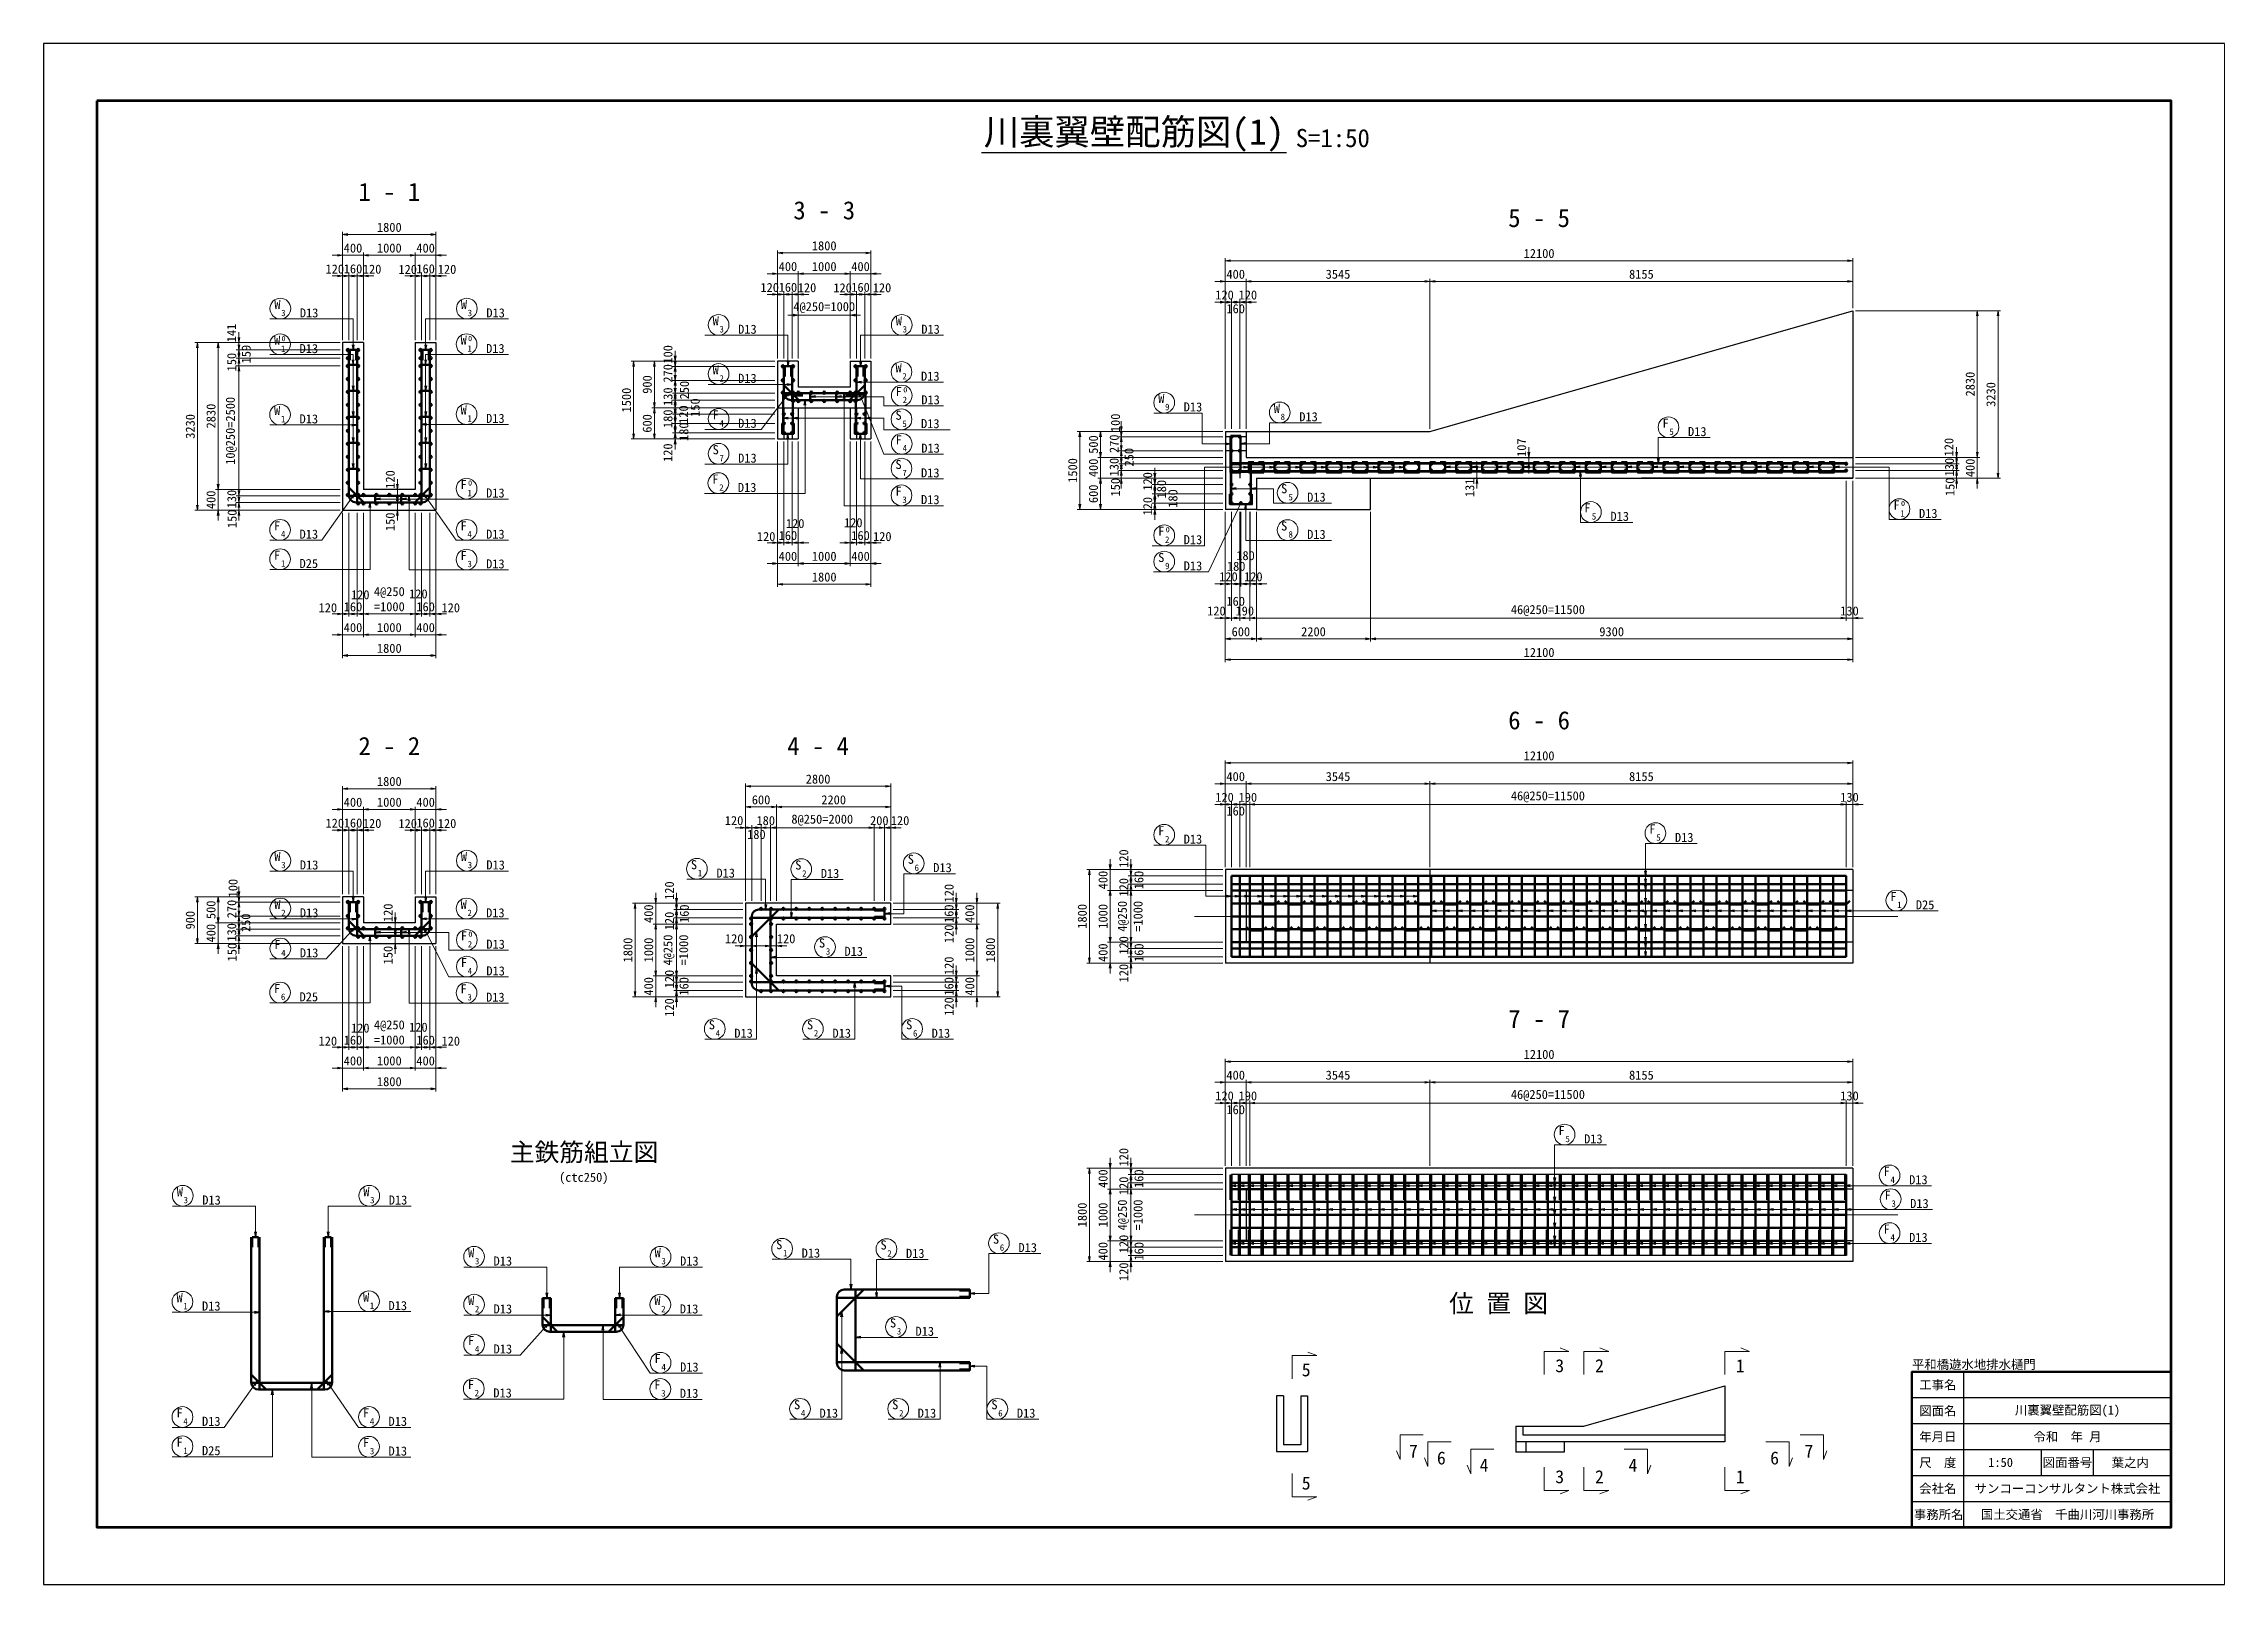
# Paper-space layout 'A1-1' of a CAD drawing. Header units: millimetres. Extents: x -1357 to -516, y 403 to 997.
# The model-space entities are those that its viewports show. They can reach past a viewport. Long polylines and large blocks are cut down to what shows.
import ezdxf
from ezdxf.enums import TextEntityAlignment as Align

# ---------------------------------------------------------------- set-up
doc = ezdxf.new("R2010")
doc.units = ezdxf.units.MM
doc.header["$LTSCALE"] = 500
doc.linetypes.add('CENTER', pattern=[2, 1.25, -0.25, 0.25, -0.25])
doc.linetypes.add('DASHED2', pattern=[0.375, 0.25, -0.125])
doc.layers.get('Defpoints').update_dxf_attribs({"color": 8})
for name, color, linetype, lineweight in [('D-BMK', 2, 'CENTER', 13), ('D-STR', 3, 'Continuous', 25), ('D-STR-DIM', 7, 'Continuous', 13), ('D-STR-HTXT', 4, 'Continuous', 13), ('D-STR-STR1', 1, 'Continuous', 50), ('D-STR-STR2', 40, 'Continuous', 50), ('D-STR-STR3', 2, 'Continuous', 50), ('D-STR-STR4', 2, 'Continuous', 50), ('D-STR-TXT', 7, 'Continuous', 13), ('D-TTL', 2, 'Continuous', 140), ('D-TTL-FRAM', 2, 'Continuous', 50), ('D-TTL-LINE', 7, 'Continuous', 25), ('D-TTL-TXT', 7, 'Continuous', 25)]:
    doc.layers.add(name, color=color, linetype=linetype, lineweight=lineweight)
doc.layers.add('D-WORK2', color=11, linetype='Continuous', plot=False)
doc.styles.add('MS ゴシック', font='')
doc.styles.add('YOKO_GOTHIC', font='')
doc.styles.get('MS ゴシック').set_extended_font_data('MS Gothic')
doc.styles.get('YOKO_GOTHIC').set_extended_font_data('MS Gothic')
doc.dimstyles.new('S50', dxfattribs={"dimscale": 50, "dimtxt": 3.5, "dimasz": 2, "dimexe": 1, "dimexo": 1, "dimgap": 1, "dimtad": 1, "dimdec": 0, "dimzin": 1, "dimdsep": 46, "dimtxsty": 'YOKO_GOTHIC', "dimblk": 'OPEN', "dimcen": 0, "dimclrd": 256, "dimclre": 256, "dimclrt": 256, "dimaunit": 1, "dimadec": 3, "dimazin": 0, "dimtfac": 1, "dimtdec": 0, "dimtix": 1, "dimtmove": 2, "dimatfit": 3, "dimldrblk": 'OPEN', "dimfxl": 1, "dimlwd": -1, "dimlwe": -1, "dimarcsym": 2})

psp = doc.layouts.new('A1-1')

msp = doc.modelspace()

# ---------------------------------------------------------------- texts
at = {"layer": 'D-STR-TXT', "style": 'YOKO_GOTHIC'}
for s, height, p in [('1 - 1', 350, (6665.7, 26668.6)), ('3 - 3', 350, (15052.1, 26312.4)), ('5 - 5', 350, (28836.4, 26163.6)), ('W', 175, (4507.9, 24584.2)), ('3', 125, (4623.5, 24446.4)), ('W', 175, (8104.3, 24584.2)), ('3', 125, (8220, 24446.4)), ('W', 175, (12959.3, 24269)), ('W', 175, (16490.8, 24269)), ('W', 175, (4502.8, 23896)), ('0', 100, (4627.2, 23964.5)), ('W', 175, (8099.3, 23897.2)), ('0', 100, (8223.7, 23965.7)), ('3', 125, (13075, 24131.2)), ('3', 125, (16606.5, 24131.2)), ('1', 125, (4618.5, 23758.2)), ('1', 125, (8214.9, 23759.4)), ('W', 175, (12959.3, 23322.4)), ('2', 125, (13075, 23184.6)), ('W', 175, (16485.8, 23363.8)), ('2', 125, (16601.4, 23226)), ('W', 175, (4502.8, 22540.5)), ('W', 175, (8099.3, 22549.6)), ('F', 175, (16490.8, 22908.2)), ('2', 125, (16606.5, 22770.4)), ('0', 100, (16615.2, 22976.7)), ('W', 175, (21551.1, 22771.4)), ('9', 125, (21666.7, 22633.6)), ('W', 175, (23779.1, 22582.2)), ('1', 125, (4618.5, 22402.7)), ('1', 125, (8214.9, 22411.8)), ('F', 175, (12959.3, 22456.2)), ('4', 125, (13075, 22318.4)), ('S', 175, (16485.8, 22449)), ('5', 125, (16601.4, 22311.2)), ('8', 125, (23894.8, 22444.4)), ('F', 175, (31275, 22296.3)), ('S', 175, (12959.3, 21784.4)), ('F', 175, (16490.8, 21977.1)), ('4', 125, (16606.5, 21839.3)), ('5', 125, (31390.7, 22158.5)), ('7', 125, (13075, 21646.6)), ('S', 175, (16485.8, 21500.1)), ('7', 125, (16601.4, 21362.3)), ('F', 175, (8099.3, 21112.4)), ('1', 125, (8214.9, 20974.6)), ('0', 100, (8223.7, 21180.9)), ('F', 175, (12954.3, 21219.1)), ('2', 125, (13069.9, 21081.3)), ('F', 175, (16485.8, 20984.1)), ('S', 175, (23921, 21033)), ('3', 125, (16601.4, 20846.3)), ('5', 125, (24046.6, 20895.1)), ('F', 175, (29769.4, 20662.8)), ('5', 125, (29895, 20525)), ('F', 175, (35728.8, 20718.4)), ('1', 125, (35844.5, 20580.6)), ('0', 100, (35853.2, 20786.9)), ('F', 175, (4502.8, 20318.5)), ('4', 125, (4618.5, 20180.7)), ('F', 175, (8099.3, 20318.5)), ('4', 125, (8214.9, 20180.7)), ('F', 175, (21551.1, 20212.9)), ('2', 125, (21666.7, 20075.1)), ('0', 100, (21675.5, 20281.4)), ('S', 175, (23921, 20314.6)), ('8', 125, (24046.6, 20176.8)), ('F', 175, (4502.8, 19753)), ('F', 175, (8099.3, 19745.9)), ('S', 175, (21551.1, 19707.2)), ('1', 125, (4618.5, 19615.2)), ('3', 125, (8214.9, 19608.1)), ('9', 125, (21666.7, 19569.4)), ('6 - 6', 350, (28836.4, 16481.6)), ('2 - 2', 350, (6665.7, 15986)), ('4 - 4', 350, (14933.8, 15986)), ('F', 175, (21550.7, 14440.3)), ('2', 125, (21666.3, 14302.5)), ('5', 125, (31138.9, 14335.3)), ('W', 175, (4507.9, 13942.6)), ('3', 125, (4623.5, 13804.8)), ('W', 175, (8104.3, 13942.6)), ('3', 125, (8220, 13804.8)), ('S', 175, (12540.8, 13785.2)), ('S', 175, (14552.6, 13778.5)), ('S', 175, (16721.3, 13890.4)), ('1', 125, (12656.5, 13647.4)), ('2', 125, (14668.2, 13640.7)), ('6', 125, (16837, 13752.6)), ('W', 175, (4507.9, 13019.7)), ('W', 175, (8099.3, 13019.7)), ('F', 175, (35668.2, 13173.6)), ('1', 125, (35783.9, 13035.8)), ('2', 125, (4623.5, 12881.9)), ('2', 125, (8214.9, 12881.9)), ('F', 175, (4507.9, 12247.8)), ('4', 125, (4623.5, 12110)), ('F', 175, (8104.3, 12414.5)), ('2', 125, (8220, 12276.7)), ('0', 100, (8228.7, 12483)), ('S', 175, (15009.9, 12276.5)), ('3', 125, (15125.5, 12138.7)), ('F', 175, (8104.3, 11900)), ('4', 125, (8220, 11762.2)), ('F', 175, (4502.8, 11400.3)), ('6', 125, (4618.5, 11262.5)), ('F', 175, (8099.3, 11393.2)), ('3', 125, (8214.9, 11255.4)), ('7 - 7', 350, (28836.4, 10725.5)), ('S', 175, (12885.4, 10698.8)), ('4', 125, (13001, 10561)), ('S', 175, (14778.5, 10698.8)), ('2', 125, (14894.1, 10561)), ('S', 175, (16690.6, 10698.8)), ('6', 125, (16806.3, 10561)), ('F', 175, (29271.1, 8661.8)), ('5', 125, (29386.8, 8524)), ('F', 175, (35538.4, 7874.4)), ('W', 175, (2626.4, 7483.1)), ('W', 175, (6222.9, 7483.1)), ('F', 175, (35558.4, 7416)), ('4', 125, (35654.1, 7736.6)), ('3', 125, (2742.1, 7345.3)), ('3', 125, (6338.6, 7345.3)), ('3', 125, (35674.1, 7278.2)), ('S', 175, (18364.7, 6566.7)), ('F', 175, (35538.4, 6761.8)), ('4', 125, (35654.1, 6624)), ('W', 175, (8243.5, 6307)), ('W', 175, (11840, 6307)), ('S', 175, (14184.2, 6461.5)), ('1', 125, (14299.9, 6323.7)), ('S', 175, (16196, 6454.8)), ('2', 125, (16311.7, 6317)), ('6', 125, (18480.4, 6428.9)), ('3', 125, (8359.2, 6169.2)), ('3', 125, (11955.7, 6169.2)), ('W', 175, (2621.4, 5439.4)), ('W', 175, (6217.9, 5448.5)), ('W', 175, (8243.5, 5384.1)), ('W', 175, (11835, 5384.1)), ('位 置 図', 350, (28054.4, 5241.3)), ('1', 125, (2737.1, 5301.6)), ('1', 125, (6333.5, 5310.7)), ('2', 125, (8359.2, 5246.3)), ('2', 125, (11950.6, 5246.3)), ('S', 175, (16379, 4952.8)), ('F', 175, (8243.5, 4612.2)), ('3', 125, (16494.7, 4815)), ('4', 125, (8359.2, 4474.4)), ('F', 175, (11840, 4264.4)), ('4', 125, (11955.7, 4126.6)), ('5', 250, (24345.1, 4010.2)), ('3', 250, (29233, 4090)), ('2', 250, (30000.4, 4090)), ('1', 250, (32715.1, 4090)), ('F', 175, (8238.5, 3764.7)), ('F', 175, (11835, 3757.6)), ('F', 175, (2621.4, 3217.4)), ('F', 175, (6217.9, 3217.4)), ('2', 125, (8354.1, 3626.9)), ('3', 125, (11950.6, 3619.8)), ('S', 175, (14528.8, 3375.1)), ('S', 175, (16421.9, 3375.1)), ('S', 175, (18334, 3375.1)), ('4', 125, (2737.1, 3079.6)), ('4', 125, (6333.5, 3079.6)), ('4', 125, (14644.5, 3237.3)), ('2', 125, (16537.5, 3237.3)), ('6', 125, (18449.7, 3237.3)), ('F', 175, (2621.4, 2651.9)), ('1', 125, (2737.1, 2514.1)), ('F', 175, (6217.9, 2644.8)), ('3', 125, (6333.5, 2507)), ('7', 250, (26413.3, 2444.8)), ('6', 250, (26951.3, 2311.5)), ('6', 250, (33377.1, 2311.5)), ('7', 250, (34039, 2444.8)), ('4', 250, (27774.8, 2171.3)), ('3', 250, (29233, 1950.2)), ('2', 250, (30000.4, 1950.2)), ('4', 250, (30646.5, 2171.3)), ('1', 250, (32715.1, 1950.2)), ('5', 250, (24345.1, 1827.5))]:
    msp.add_text(s, height=height, dxfattribs=at).set_placement(p, align=Align.CENTER)
for s, p in [('D13', (4940.7, 24422.5)), ('D13', (8537.1, 24422.5)), ('D13', (13392.1, 24107.3)), ('D13', (16923.6, 24107.3)), ('D13', (4935.6, 23734.3)), ('D13', (8532.1, 23735.6)), ('D13', (13392.1, 23160.8)), ('D13', (16918.6, 23202.1)), ('D13', (16923.6, 22746.5)), ('D13', (21983.9, 22609.7)), ('D13', (4935.6, 22378.8)), ('D13', (8532.1, 22388)), ('D13', (13392.1, 22294.5)), ('D13', (16918.6, 22287.4)), ('D13', (24211.9, 22420.5)), ('D13', (31707.8, 22134.7)), ('D13', (16923.6, 21815.4)), ('D13', (13392.1, 21622.7)), ('D13', (16918.6, 21338.5)), ('D13', (8532.1, 20950.7)), ('D13', (13387.1, 21057.5)), ('D13', (24363.8, 20871.3)), ('D13', (16918.6, 20822.4)), ('D13', (30212.2, 20501.1)), ('D13', (36161.6, 20556.8)), ('D13', (4935.6, 20156.9)), ('D13', (8532.1, 20156.9)), ('D13', (21983.9, 20051.2)), ('D13', (24363.8, 20152.9)), ('D25', (4935.6, 19591.4)), ('D13', (8532.1, 19584.2)), ('D13', (21983.9, 19545.5)), ('D13', (21983.5, 14278.6)), ('D13', (31456, 14311.5)), ('D13', (4940.7, 13780.9)), ('D13', (8537.1, 13780.9)), ('D13', (17154.1, 13728.7)), ('D13', (12973.6, 13623.6)), ('D13', (14985.4, 13616.8)), ('D25', (36101, 13011.9)), ('D13', (4940.7, 12858)), ('D13', (8532.1, 12858)), ('D13', (4940.7, 12086.1)), ('D13', (8537.1, 12252.9)), ('D13', (15442.7, 12114.8)), ('D13', (8537.1, 11738.3)), ('D25', (4935.6, 11238.6)), ('D13', (8532.1, 11231.5)), ('D13', (13318.2, 10537.2)), ('D13', (15211.3, 10537.2)), ('D13', (17123.4, 10537.2)), ('D13', (29703.9, 8500.1)), ('D13', (35971.2, 7712.7)), ('D13', (3059.2, 7321.4)), ('D13', (6655.7, 7321.4)), ('D13', (35991.2, 7254.3)), ('D13', (35971.2, 6600.1)), ('D13', (8676.3, 6145.3)), ('D13', (12272.8, 6145.3)), ('D13', (14617, 6299.8)), ('D13', (16628.8, 6293.1)), ('D13', (18797.5, 6405)), ('D13', (3054.2, 5277.7)), ('D13', (6650.7, 5286.9)), ('D13', (8676.3, 5222.4)), ('D13', (12267.8, 5222.4)), ('D13', (8676.3, 4450.5)), ('D13', (16811.8, 4791.1)), ('D13', (12272.8, 4102.7)), ('D13', (8671.3, 3603)), ('D13', (12267.8, 3595.9)), ('D13', (14961.6, 3213.4)), ('D13', (16854.7, 3213.4)), ('D13', (18766.8, 3213.4)), ('D13', (3054.2, 3055.7)), ('D13', (6650.7, 3055.7)), ('D25', (3054.2, 2490.3)), ('D13', (6650.7, 2483.1))]:
    msp.add_text(s, height=175, dxfattribs=at).set_placement(p)
at = {"layer": 'D-STR-TXT', "linetype": 'DASHED2', "ltscale": 0.5, "style": 'YOKO_GOTHIC'}
msp.add_text('F', height=175, dxfattribs=at).set_placement((31023.2, 14473.1), align=Align.CENTER)
at = {"layer": 'D-TTL-TXT'}
for s, height, style, p in [('川裏翼壁配筋図(1)', 500, 'MS ゴシック', (21025, 27600)), ('S=1:50', 350, 'MS ゴシック', (24858.3, 27600)), ('主鉄筋組立図', 350, 'YOKO_GOTHIC', (10421.5, 8051.3))]:
    msp.add_text(s, height=height, dxfattribs=dict(at, style=style)).set_placement(p, align=Align.BOTTOM_CENTER)
at = {"layer": 'D-TTL-TXT', "style": 'YOKO_GOTHIC'}
msp.add_text('(ctc250)', height=175, dxfattribs=at).set_placement((9939.2, 7760.2))
at = {"layer": 'D-TTL-TXT', "style": 'MS ゴシック'}
msp.add_text('平和橋遊水地排水樋門', height=175, dxfattribs=at).set_placement((36025, 4100), align=Align.BOTTOM_LEFT)
for s, p in [('工事名', (36525, 3850)), ('図面名', (36525, 3350)), ('川裏翼壁配筋図(1)', (39025, 3350)), ('年月日', (36525, 2850)), ('令和  年 月', (39025, 2850)), ('尺\u3000度', (36525, 2350)), ('1:50', (37734.9, 2350)), ('図面番号', (39025, 2350)), ('葉之内', (40234.9, 2350)), ('会社名', (36525, 1850)), ('サンコーコンサルタント株式会社', (39025, 1850)), ('事務所名', (36541.1, 1350)), ('国土交通省\u3000千曲川河川事務所', (39025, 1350))]:
    msp.add_text(s, height=175, dxfattribs=at).set_placement(p, align=Align.MIDDLE)

# ---------------------------------------------------------------- blocks, each defined once
blk = doc.blocks.new('_Open')
at = {"color": 0, "linetype": 'ByBlock', "lineweight": -2}
for p, q in [((-1, 0.17), (0, 0)), ((-1, -0.17), (0, 0)), ((0, 0), (-1, 0))]:
    blk.add_line(p, q, dxfattribs=at)
blk = doc.blocks.new('*D258')
at = {"layer": 'D-STR-DIM', "ltscale": 1500, "transparency": 16777216}
for p, q in [((5766, 23986), (5766, 26071)), ((5866, 26021), (7466, 26021)), ((7566, 23986), (7566, 26071))]:
    blk.add_line(p, q, dxfattribs=at)
at = {"layer": 'Defpoints', "color": 0, "ltscale": 1500, "transparency": 16777216}
for p in [(7566, 26021), (5766, 23936), (7566, 23936)]:
    blk.add_point(p, dxfattribs=at)
at = {"layer": 'D-STR-DIM', "ltscale": 1500, "transparency": 16777216, "xscale": 100, "yscale": 100, "zscale": 100, "rotation": 180}
blk.add_blockref('_Open', (5766, 26021), dxfattribs=at)
at = {"layer": 'D-STR-DIM', "ltscale": 1500, "transparency": 16777216, "xscale": 100, "yscale": 100, "zscale": 100}
blk.add_blockref('_Open', (7566, 26021), dxfattribs=at)
at = {"layer": 'D-STR-DIM', "ltscale": 1500, "transparency": 16777216, "insert": (6666, 26158), "char_height": 175, "attachment_point": 5, "style": 'YOKO_GOTHIC'}
blk.add_mtext('1800', dxfattribs=at)
blk = doc.blocks.new('*D259')
at = {"layer": 'D-STR-DIM', "ltscale": 1500, "transparency": 16777216}
for p, q in [((5766, 23986), (5766, 25671)), ((6166, 23986), (6166, 25671)), ((5666, 25621), (5566, 25621)), ((5766, 25621), (6166, 25621)), ((6266, 25621), (6366, 25621))]:
    blk.add_line(p, q, dxfattribs=at)
at = {"layer": 'Defpoints', "color": 0, "ltscale": 1500, "transparency": 16777216}
for p in [(6166, 25621), (5766, 23936), (6166, 23936)]:
    blk.add_point(p, dxfattribs=at)
at = {"layer": 'D-STR-DIM', "ltscale": 1500, "transparency": 16777216, "xscale": 100, "yscale": 100, "zscale": 100}
blk.add_blockref('_Open', (5766, 25621), dxfattribs=at)
at = {"layer": 'D-STR-DIM', "ltscale": 1500, "transparency": 16777216, "xscale": 100, "yscale": 100, "zscale": 100, "rotation": 180}
blk.add_blockref('_Open', (6166, 25621), dxfattribs=at)
at = {"layer": 'D-STR-DIM', "ltscale": 1500, "transparency": 16777216, "insert": (5966, 25758), "char_height": 175, "attachment_point": 5, "style": 'YOKO_GOTHIC'}
blk.add_mtext('{\\W1;400}', dxfattribs=at)
blk = doc.blocks.new('*D260')
at = {"layer": 'D-STR-DIM', "ltscale": 1500, "transparency": 16777216}
for p, q in [((6166, 23986), (6166, 25671)), ((7166, 23986), (7166, 25671)), ((6266, 25621), (7066, 25621))]:
    blk.add_line(p, q, dxfattribs=at)
at = {"layer": 'Defpoints', "color": 0, "ltscale": 1500, "transparency": 16777216}
for p in [(7166, 25621), (6166, 23936), (7166, 23936)]:
    blk.add_point(p, dxfattribs=at)
at = {"layer": 'D-STR-DIM', "ltscale": 1500, "transparency": 16777216, "xscale": 100, "yscale": 100, "zscale": 100, "rotation": 180}
blk.add_blockref('_Open', (6166, 25621), dxfattribs=at)
at = {"layer": 'D-STR-DIM', "ltscale": 1500, "transparency": 16777216, "xscale": 100, "yscale": 100, "zscale": 100}
blk.add_blockref('_Open', (7166, 25621), dxfattribs=at)
at = {"layer": 'D-STR-DIM', "ltscale": 1500, "transparency": 16777216, "insert": (6666, 25758), "char_height": 175, "attachment_point": 5, "style": 'YOKO_GOTHIC'}
blk.add_mtext('1000', dxfattribs=at)
blk = doc.blocks.new('*D261')
at = {"layer": 'D-STR-DIM', "ltscale": 1500, "transparency": 16777216}
for p, q in [((7166, 23986), (7166, 25671)), ((7566, 23986), (7566, 25671)), ((7066, 25621), (6966, 25621)), ((7166, 25621), (7566, 25621)), ((7666, 25621), (7766, 25621))]:
    blk.add_line(p, q, dxfattribs=at)
at = {"layer": 'Defpoints', "color": 0, "ltscale": 1500, "transparency": 16777216}
for p in [(7566, 25621), (7166, 23936), (7566, 23936)]:
    blk.add_point(p, dxfattribs=at)
at = {"layer": 'D-STR-DIM', "ltscale": 1500, "transparency": 16777216, "xscale": 100, "yscale": 100, "zscale": 100}
blk.add_blockref('_Open', (7166, 25621), dxfattribs=at)
at = {"layer": 'D-STR-DIM', "ltscale": 1500, "transparency": 16777216, "xscale": 100, "yscale": 100, "zscale": 100, "rotation": 180}
blk.add_blockref('_Open', (7566, 25621), dxfattribs=at)
at = {"layer": 'D-STR-DIM', "ltscale": 1500, "transparency": 16777216, "insert": (7366, 25758), "char_height": 175, "attachment_point": 5, "style": 'YOKO_GOTHIC'}
blk.add_mtext('400', dxfattribs=at)
blk = doc.blocks.new('*D262')
at = {"layer": 'D-STR-DIM', "ltscale": 1500, "transparency": 16777216}
for p, q in [((5766, 23986), (5766, 25271)), ((5886, 23986), (5886, 25271)), ((5666, 25221), (5566, 25221)), ((5766, 25221), (5886, 25221)), ((5986, 25221), (6086, 25221))]:
    blk.add_line(p, q, dxfattribs=at)
at = {"layer": 'Defpoints', "color": 0, "ltscale": 1500, "transparency": 16777216}
for p in [(5886, 25221), (5766, 23936), (5886, 23936)]:
    blk.add_point(p, dxfattribs=at)
at = {"layer": 'D-STR-DIM', "ltscale": 1500, "transparency": 16777216, "xscale": 100, "yscale": 100, "zscale": 100}
blk.add_blockref('_Open', (5766, 25221), dxfattribs=at)
at = {"layer": 'D-STR-DIM', "ltscale": 1500, "transparency": 16777216, "xscale": 100, "yscale": 100, "zscale": 100, "rotation": 180}
blk.add_blockref('_Open', (5886, 25221), dxfattribs=at)
at = {"layer": 'D-STR-DIM', "ltscale": 1500, "transparency": 16777216, "insert": (5614, 25354), "char_height": 175, "attachment_point": 5, "style": 'YOKO_GOTHIC'}
blk.add_mtext('120', dxfattribs=at)
blk = doc.blocks.new('*D263')
at = {"layer": 'D-STR-DIM', "ltscale": 1500, "transparency": 16777216}
for p, q in [((5886, 23986), (5886, 25271)), ((6046, 23986), (6046, 25271)), ((5786, 25221), (5686, 25221)), ((5886, 25221), (6046, 25221)), ((6146, 25221), (6246, 25221))]:
    blk.add_line(p, q, dxfattribs=at)
at = {"layer": 'Defpoints', "color": 0, "ltscale": 1500, "transparency": 16777216}
for p in [(6046, 25221), (5886, 23936), (6046, 23936)]:
    blk.add_point(p, dxfattribs=at)
at = {"layer": 'D-STR-DIM', "ltscale": 1500, "transparency": 16777216, "xscale": 100, "yscale": 100, "zscale": 100}
blk.add_blockref('_Open', (5886, 25221), dxfattribs=at)
at = {"layer": 'D-STR-DIM', "ltscale": 1500, "transparency": 16777216, "xscale": 100, "yscale": 100, "zscale": 100, "rotation": 180}
blk.add_blockref('_Open', (6046, 25221), dxfattribs=at)
at = {"layer": 'D-STR-DIM', "ltscale": 1500, "transparency": 16777216, "insert": (5966, 25358), "char_height": 175, "attachment_point": 5, "style": 'YOKO_GOTHIC'}
blk.add_mtext('160', dxfattribs=at)
blk = doc.blocks.new('*D264')
at = {"layer": 'D-STR-DIM', "ltscale": 1500, "transparency": 16777216}
for p, q in [((6046, 23986), (6046, 25271)), ((6166, 23986), (6166, 25271)), ((5946, 25221), (5846, 25221)), ((6046, 25221), (6166, 25221)), ((6266, 25221), (6366, 25221))]:
    blk.add_line(p, q, dxfattribs=at)
at = {"layer": 'Defpoints', "color": 0, "ltscale": 1500, "transparency": 16777216}
for p in [(6166, 25221), (6046, 23936), (6166, 23936)]:
    blk.add_point(p, dxfattribs=at)
at = {"layer": 'D-STR-DIM', "ltscale": 1500, "transparency": 16777216, "xscale": 100, "yscale": 100, "zscale": 100}
blk.add_blockref('_Open', (6046, 25221), dxfattribs=at)
at = {"layer": 'D-STR-DIM', "ltscale": 1500, "transparency": 16777216, "xscale": 100, "yscale": 100, "zscale": 100, "rotation": 180}
blk.add_blockref('_Open', (6166, 25221), dxfattribs=at)
at = {"layer": 'D-STR-DIM', "ltscale": 1500, "transparency": 16777216, "insert": (6334, 25351), "char_height": 175, "attachment_point": 5, "style": 'YOKO_GOTHIC'}
blk.add_mtext('120', dxfattribs=at)
blk = doc.blocks.new('*D265')
at = {"layer": 'D-STR-DIM', "ltscale": 1500, "transparency": 16777216}
for p, q in [((7166, 23986), (7166, 25271)), ((7286, 23986), (7286, 25271)), ((7066, 25221), (6966, 25221)), ((7166, 25221), (7286, 25221)), ((7386, 25221), (7486, 25221))]:
    blk.add_line(p, q, dxfattribs=at)
at = {"layer": 'Defpoints', "color": 0, "ltscale": 1500, "transparency": 16777216}
for p in [(7286, 25221), (7166, 23936), (7286, 23936)]:
    blk.add_point(p, dxfattribs=at)
at = {"layer": 'D-STR-DIM', "ltscale": 1500, "transparency": 16777216, "xscale": 100, "yscale": 100, "zscale": 100}
blk.add_blockref('_Open', (7166, 25221), dxfattribs=at)
at = {"layer": 'D-STR-DIM', "ltscale": 1500, "transparency": 16777216, "xscale": 100, "yscale": 100, "zscale": 100, "rotation": 180}
blk.add_blockref('_Open', (7286, 25221), dxfattribs=at)
at = {"layer": 'D-STR-DIM', "ltscale": 1500, "transparency": 16777216, "insert": (7020, 25347), "char_height": 175, "attachment_point": 5, "style": 'YOKO_GOTHIC'}
blk.add_mtext('120', dxfattribs=at)
blk = doc.blocks.new('*D266')
at = {"layer": 'D-STR-DIM', "ltscale": 1500, "transparency": 16777216}
for p, q in [((7286, 23986), (7286, 25271)), ((7446, 23986), (7446, 25271)), ((7186, 25221), (7086, 25221)), ((7286, 25221), (7446, 25221)), ((7546, 25221), (7646, 25221))]:
    blk.add_line(p, q, dxfattribs=at)
at = {"layer": 'Defpoints', "color": 0, "ltscale": 1500, "transparency": 16777216}
for p in [(7446, 25221), (7286, 23936), (7446, 23936)]:
    blk.add_point(p, dxfattribs=at)
at = {"layer": 'D-STR-DIM', "ltscale": 1500, "transparency": 16777216, "xscale": 100, "yscale": 100, "zscale": 100}
blk.add_blockref('_Open', (7286, 25221), dxfattribs=at)
at = {"layer": 'D-STR-DIM', "ltscale": 1500, "transparency": 16777216, "xscale": 100, "yscale": 100, "zscale": 100, "rotation": 180}
blk.add_blockref('_Open', (7446, 25221), dxfattribs=at)
at = {"layer": 'D-STR-DIM', "ltscale": 1500, "transparency": 16777216, "insert": (7366, 25358), "char_height": 175, "attachment_point": 5, "style": 'YOKO_GOTHIC'}
blk.add_mtext('160', dxfattribs=at)
blk = doc.blocks.new('*D267')
at = {"layer": 'D-STR-DIM', "ltscale": 1500, "transparency": 16777216}
for p, q in [((7446, 23986), (7446, 25271)), ((7566, 23986), (7566, 25271)), ((7346, 25221), (7246, 25221)), ((7446, 25221), (7566, 25221)), ((7666, 25221), (7766, 25221))]:
    blk.add_line(p, q, dxfattribs=at)
at = {"layer": 'Defpoints', "color": 0, "ltscale": 1500, "transparency": 16777216}
for p in [(7566, 25221), (7446, 23936), (7566, 23936)]:
    blk.add_point(p, dxfattribs=at)
at = {"layer": 'D-STR-DIM', "ltscale": 1500, "transparency": 16777216, "xscale": 100, "yscale": 100, "zscale": 100}
blk.add_blockref('_Open', (7446, 25221), dxfattribs=at)
at = {"layer": 'D-STR-DIM', "ltscale": 1500, "transparency": 16777216, "xscale": 100, "yscale": 100, "zscale": 100, "rotation": 180}
blk.add_blockref('_Open', (7566, 25221), dxfattribs=at)
at = {"layer": 'D-STR-DIM', "ltscale": 1500, "transparency": 16777216, "insert": (7779, 25349), "char_height": 175, "attachment_point": 5, "style": 'YOKO_GOTHIC'}
blk.add_mtext('120', dxfattribs=at)
blk = doc.blocks.new('*D268')
at = {"layer": 'D-STR-DIM', "ltscale": 1500, "transparency": 16777216}
for p, q in [((5716, 23936), (2916, 23936)), ((2966, 23836), (2966, 20806)), ((5716, 20706), (2916, 20706))]:
    blk.add_line(p, q, dxfattribs=at)
at = {"layer": 'Defpoints', "color": 0, "ltscale": 1500, "transparency": 16777216}
for p in [(5766, 23936), (2966, 20706), (5766, 20706)]:
    blk.add_point(p, dxfattribs=at)
at = {"layer": 'D-STR-DIM', "ltscale": 1500, "transparency": 16777216, "xscale": 100, "yscale": 100, "zscale": 100}
for p, rotation in [((2966, 23936), 90), ((2966, 20706), 270)]:
    blk.add_blockref('_Open', p, dxfattribs=dict(at, rotation=rotation))
at = {"layer": 'D-STR-DIM', "ltscale": 1500, "transparency": 16777216, "insert": (2828, 22321), "char_height": 175, "attachment_point": 5, "rotation": 90, "style": 'YOKO_GOTHIC'}
blk.add_mtext('3230', dxfattribs=at)
blk = doc.blocks.new('*D269')
at = {"layer": 'D-STR-DIM', "ltscale": 1500, "transparency": 16777216}
for p, q in [((5716, 23936), (3316, 23936)), ((3366, 23836), (3366, 21206)), ((5716, 21106), (3316, 21106))]:
    blk.add_line(p, q, dxfattribs=at)
at = {"layer": 'Defpoints', "color": 0, "ltscale": 1500, "transparency": 16777216}
for p in [(5766, 23936), (3366, 21106), (5766, 21106)]:
    blk.add_point(p, dxfattribs=at)
at = {"layer": 'D-STR-DIM', "ltscale": 1500, "transparency": 16777216, "xscale": 100, "yscale": 100, "zscale": 100}
for p, rotation in [((3366, 23936), 90), ((3366, 21106), 270)]:
    blk.add_blockref('_Open', p, dxfattribs=dict(at, rotation=rotation))
at = {"layer": 'D-STR-DIM', "ltscale": 1500, "transparency": 16777216, "insert": (3228, 22521), "char_height": 175, "attachment_point": 5, "rotation": 90, "style": 'YOKO_GOTHIC'}
blk.add_mtext('2830', dxfattribs=at)
blk = doc.blocks.new('*D270')
at = {"layer": 'D-STR-DIM', "ltscale": 1500, "transparency": 16777216}
for p, q in [((5716, 21106), (3316, 21106)), ((3366, 21206), (3366, 21306)), ((3366, 21106), (3366, 20706)), ((5716, 20706), (3316, 20706)), ((3366, 20606), (3366, 20506))]:
    blk.add_line(p, q, dxfattribs=at)
at = {"layer": 'Defpoints', "color": 0, "ltscale": 1500, "transparency": 16777216}
for p in [(5766, 21106), (3366, 20706), (5766, 20706)]:
    blk.add_point(p, dxfattribs=at)
at = {"layer": 'D-STR-DIM', "ltscale": 1500, "transparency": 16777216, "xscale": 100, "yscale": 100, "zscale": 100}
for p, rotation in [((3366, 21106), 270), ((3366, 20706), 90)]:
    blk.add_blockref('_Open', p, dxfattribs=dict(at, rotation=rotation))
at = {"layer": 'D-STR-DIM', "ltscale": 1500, "transparency": 16777216, "insert": (3228, 20906), "char_height": 175, "attachment_point": 5, "rotation": 90, "style": 'YOKO_GOTHIC'}
blk.add_mtext('400', dxfattribs=at)
blk = doc.blocks.new('*D271')
at = {"layer": 'D-STR-DIM', "ltscale": 1500, "transparency": 16777216}
for p, q in [((3766, 24036), (3766, 24136)), ((5716, 23936), (3716, 23936)), ((5716, 23795), (3716, 23795)), ((3766, 23795), (3766, 23936)), ((3766, 23695), (3766, 23595))]:
    blk.add_line(p, q, dxfattribs=at)
at = {"layer": 'Defpoints', "color": 0, "ltscale": 1500, "transparency": 16777216}
for p in [(3766, 23936), (5766, 23936), (5766, 23795)]:
    blk.add_point(p, dxfattribs=at)
at = {"layer": 'D-STR-DIM', "ltscale": 1500, "transparency": 16777216, "xscale": 100, "yscale": 100, "zscale": 100}
for p, rotation in [((3766, 23936), 270), ((3766, 23795), 90)]:
    blk.add_blockref('_Open', p, dxfattribs=dict(at, rotation=rotation))
at = {"layer": 'D-STR-DIM', "ltscale": 1500, "transparency": 16777216, "insert": (3623, 24121), "char_height": 175, "attachment_point": 5, "rotation": 90, "style": 'YOKO_GOTHIC'}
blk.add_mtext('141', dxfattribs=at)
blk = doc.blocks.new('*D272')
at = {"layer": 'D-STR-DIM', "ltscale": 1500, "transparency": 16777216}
for p, q in [((5716, 23486), (3716, 23486)), ((3766, 23386), (3766, 21086)), ((5716, 20986), (3716, 20986))]:
    blk.add_line(p, q, dxfattribs=at)
at = {"layer": 'Defpoints', "color": 0, "ltscale": 1500, "transparency": 16777216}
for p in [(5766, 23486), (3766, 20986), (5766, 20986)]:
    blk.add_point(p, dxfattribs=at)
at = {"layer": 'D-STR-DIM', "ltscale": 1500, "transparency": 16777216, "xscale": 100, "yscale": 100, "zscale": 100}
for p, rotation in [((3766, 23486), 90), ((3766, 20986), 270)]:
    blk.add_blockref('_Open', p, dxfattribs=dict(at, rotation=rotation))
at = {"layer": 'D-STR-DIM', "ltscale": 1500, "transparency": 16777216, "insert": (3619, 22236), "char_height": 175, "attachment_point": 5, "rotation": 90, "style": 'YOKO_GOTHIC'}
blk.add_mtext('10@250=2500', dxfattribs=at)
blk = doc.blocks.new('*D273')
at = {"layer": 'D-STR-DIM', "ltscale": 1500, "transparency": 16777216}
for p, q in [((3766, 21086), (3766, 21186)), ((5716, 20986), (3716, 20986)), ((5716, 20856), (3716, 20856)), ((3766, 20986), (3766, 20856)), ((3766, 20756), (3766, 20656))]:
    blk.add_line(p, q, dxfattribs=at)
at = {"layer": 'Defpoints', "color": 0, "ltscale": 1500, "transparency": 16777216}
for p in [(3766, 20856), (5766, 20986), (5766, 20856)]:
    blk.add_point(p, dxfattribs=at)
at = {"layer": 'D-STR-DIM', "ltscale": 1500, "transparency": 16777216, "xscale": 100, "yscale": 100, "zscale": 100}
for p, rotation in [((3766, 20986), 270), ((3766, 20856), 90)]:
    blk.add_blockref('_Open', p, dxfattribs=dict(at, rotation=rotation))
at = {"layer": 'D-STR-DIM', "ltscale": 1500, "transparency": 16777216, "insert": (3628, 20921), "char_height": 175, "attachment_point": 5, "rotation": 90, "style": 'YOKO_GOTHIC'}
blk.add_mtext('130', dxfattribs=at)
blk = doc.blocks.new('*D274')
at = {"layer": 'D-STR-DIM', "ltscale": 1500, "transparency": 16777216}
for p, q in [((3766, 20956), (3766, 21056)), ((5716, 20856), (3716, 20856)), ((5716, 20706), (3716, 20706)), ((3766, 20856), (3766, 20706)), ((3766, 20606), (3766, 20506))]:
    blk.add_line(p, q, dxfattribs=at)
at = {"layer": 'Defpoints', "color": 0, "ltscale": 1500, "transparency": 16777216}
for p in [(3766, 20706), (5766, 20856), (5766, 20706)]:
    blk.add_point(p, dxfattribs=at)
at = {"layer": 'D-STR-DIM', "ltscale": 1500, "transparency": 16777216, "xscale": 100, "yscale": 100, "zscale": 100}
for p, rotation in [((3766, 20856), 270), ((3766, 20706), 90)]:
    blk.add_blockref('_Open', p, dxfattribs=dict(at, rotation=rotation))
at = {"layer": 'D-STR-DIM', "ltscale": 1500, "transparency": 16777216, "insert": (3636, 20540), "char_height": 175, "attachment_point": 5, "rotation": 90, "style": 'YOKO_GOTHIC'}
blk.add_mtext('150', dxfattribs=at)
blk = doc.blocks.new('*D275')
at = {"layer": 'D-STR-DIM', "ltscale": 1500, "transparency": 16777216}
for p, q in [((5716, 23636), (3716, 23636)), ((3766, 23736), (3766, 23836)), ((3766, 23486), (3766, 23636)), ((5716, 23486), (3716, 23486)), ((3766, 23386), (3766, 23286))]:
    blk.add_line(p, q, dxfattribs=at)
at = {"layer": 'Defpoints', "color": 0, "ltscale": 1500, "transparency": 16777216}
for p in [(3766, 23636), (5766, 23636), (5766, 23486)]:
    blk.add_point(p, dxfattribs=at)
at = {"layer": 'D-STR-DIM', "ltscale": 1500, "transparency": 16777216, "xscale": 100, "yscale": 100, "zscale": 100}
for p, rotation in [((3766, 23636), 270), ((3766, 23486), 90)]:
    blk.add_blockref('_Open', p, dxfattribs=dict(at, rotation=rotation))
at = {"layer": 'D-STR-DIM', "ltscale": 1500, "transparency": 16777216, "insert": (3628, 23561), "char_height": 175, "attachment_point": 5, "rotation": 90, "style": 'YOKO_GOTHIC'}
blk.add_mtext('150', dxfattribs=at)
blk = doc.blocks.new('*D276')
at = {"layer": 'D-STR-DIM', "ltscale": 1500, "transparency": 16777216}
for p, q in [((3766, 23895), (3766, 23995)), ((5716, 23795), (3716, 23795)), ((5716, 23636), (3716, 23636)), ((3766, 23795), (3766, 23636)), ((3766, 23536), (3766, 23436))]:
    blk.add_line(p, q, dxfattribs=at)
at = {"layer": 'Defpoints', "color": 0, "ltscale": 1500, "transparency": 16777216}
for p in [(3766, 23636), (5766, 23795), (5766, 23636)]:
    blk.add_point(p, dxfattribs=at)
at = {"layer": 'D-STR-DIM', "ltscale": 1500, "transparency": 16777216, "xscale": 100, "yscale": 100, "zscale": 100}
for p, rotation in [((3766, 23795), 270), ((3766, 23636), 90)]:
    blk.add_blockref('_Open', p, dxfattribs=dict(at, rotation=rotation))
at = {"layer": 'D-STR-DIM', "ltscale": 1500, "transparency": 16777216, "insert": (3907, 23715), "char_height": 175, "attachment_point": 5, "rotation": 90, "style": 'YOKO_GOTHIC'}
blk.add_mtext('159', dxfattribs=at)
blk = doc.blocks.new('*D277')
at = {"layer": 'D-STR-DIM', "ltscale": 1500, "transparency": 16777216}
for p, q in [((5766, 20656), (5766, 17856)), ((7566, 20656), (7566, 17856)), ((5866, 17906), (7466, 17906))]:
    blk.add_line(p, q, dxfattribs=at)
at = {"layer": 'Defpoints', "color": 0, "ltscale": 1500, "transparency": 16777216}
for p in [(5766, 20706), (7566, 20706), (7566, 17906)]:
    blk.add_point(p, dxfattribs=at)
at = {"layer": 'D-STR-DIM', "ltscale": 1500, "transparency": 16777216, "xscale": 100, "yscale": 100, "zscale": 100, "rotation": 180}
blk.add_blockref('_Open', (5766, 17906), dxfattribs=at)
at = {"layer": 'D-STR-DIM', "ltscale": 1500, "transparency": 16777216, "xscale": 100, "yscale": 100, "zscale": 100}
blk.add_blockref('_Open', (7566, 17906), dxfattribs=at)
at = {"layer": 'D-STR-DIM', "ltscale": 1500, "transparency": 16777216, "insert": (6666, 18043), "char_height": 175, "attachment_point": 5, "style": 'YOKO_GOTHIC'}
blk.add_mtext('1800', dxfattribs=at)
blk = doc.blocks.new('*D278')
at = {"layer": 'D-STR-DIM', "ltscale": 1500, "transparency": 16777216}
for p, q in [((5766, 20656), (5766, 18256)), ((6166, 20656), (6166, 18256)), ((5666, 18306), (5566, 18306)), ((5766, 18306), (6166, 18306)), ((6266, 18306), (6366, 18306))]:
    blk.add_line(p, q, dxfattribs=at)
at = {"layer": 'Defpoints', "color": 0, "ltscale": 1500, "transparency": 16777216}
for p in [(5766, 20706), (6166, 20706), (6166, 18306)]:
    blk.add_point(p, dxfattribs=at)
at = {"layer": 'D-STR-DIM', "ltscale": 1500, "transparency": 16777216, "xscale": 100, "yscale": 100, "zscale": 100}
blk.add_blockref('_Open', (5766, 18306), dxfattribs=at)
at = {"layer": 'D-STR-DIM', "ltscale": 1500, "transparency": 16777216, "xscale": 100, "yscale": 100, "zscale": 100, "rotation": 180}
blk.add_blockref('_Open', (6166, 18306), dxfattribs=at)
at = {"layer": 'D-STR-DIM', "ltscale": 1500, "transparency": 16777216, "insert": (5966, 18443), "char_height": 175, "attachment_point": 5, "style": 'YOKO_GOTHIC'}
blk.add_mtext('400', dxfattribs=at)
blk = doc.blocks.new('*D279')
at = {"layer": 'D-STR-DIM', "ltscale": 1500, "transparency": 16777216}
for p, q in [((6166, 20656), (6166, 18256)), ((7166, 20656), (7166, 18256)), ((6266, 18306), (7066, 18306))]:
    blk.add_line(p, q, dxfattribs=at)
at = {"layer": 'Defpoints', "color": 0, "ltscale": 1500, "transparency": 16777216}
for p in [(6166, 20706), (7166, 20706), (7166, 18306)]:
    blk.add_point(p, dxfattribs=at)
at = {"layer": 'D-STR-DIM', "ltscale": 1500, "transparency": 16777216, "xscale": 100, "yscale": 100, "zscale": 100, "rotation": 180}
blk.add_blockref('_Open', (6166, 18306), dxfattribs=at)
at = {"layer": 'D-STR-DIM', "ltscale": 1500, "transparency": 16777216, "xscale": 100, "yscale": 100, "zscale": 100}
blk.add_blockref('_Open', (7166, 18306), dxfattribs=at)
at = {"layer": 'D-STR-DIM', "ltscale": 1500, "transparency": 16777216, "insert": (6666, 18443), "char_height": 175, "attachment_point": 5, "style": 'YOKO_GOTHIC'}
blk.add_mtext('1000', dxfattribs=at)
blk = doc.blocks.new('*D280')
at = {"layer": 'D-STR-DIM', "ltscale": 1500, "transparency": 16777216}
for p, q in [((7166, 20656), (7166, 18256)), ((7566, 20656), (7566, 18256)), ((7066, 18306), (6966, 18306)), ((7166, 18306), (7566, 18306)), ((7666, 18306), (7766, 18306))]:
    blk.add_line(p, q, dxfattribs=at)
at = {"layer": 'Defpoints', "color": 0, "ltscale": 1500, "transparency": 16777216}
for p in [(7166, 20706), (7566, 20706), (7566, 18306)]:
    blk.add_point(p, dxfattribs=at)
at = {"layer": 'D-STR-DIM', "ltscale": 1500, "transparency": 16777216, "xscale": 100, "yscale": 100, "zscale": 100}
blk.add_blockref('_Open', (7166, 18306), dxfattribs=at)
at = {"layer": 'D-STR-DIM', "ltscale": 1500, "transparency": 16777216, "xscale": 100, "yscale": 100, "zscale": 100, "rotation": 180}
blk.add_blockref('_Open', (7566, 18306), dxfattribs=at)
at = {"layer": 'D-STR-DIM', "ltscale": 1500, "transparency": 16777216, "insert": (7366, 18443), "char_height": 175, "attachment_point": 5, "style": 'YOKO_GOTHIC'}
blk.add_mtext('400', dxfattribs=at)
blk = doc.blocks.new('*D281')
at = {"layer": 'D-STR-DIM', "ltscale": 1500, "transparency": 16777216}
for p, q in [((5886, 20656), (5886, 18656)), ((6046, 20656), (6046, 18656)), ((5786, 18706), (5686, 18706)), ((5886, 18706), (6046, 18706)), ((6146, 18706), (6246, 18706))]:
    blk.add_line(p, q, dxfattribs=at)
at = {"layer": 'Defpoints', "color": 0, "ltscale": 1500, "transparency": 16777216}
for p in [(5886, 20706), (6046, 20706), (6046, 18706)]:
    blk.add_point(p, dxfattribs=at)
at = {"layer": 'D-STR-DIM', "ltscale": 1500, "transparency": 16777216, "xscale": 100, "yscale": 100, "zscale": 100}
blk.add_blockref('_Open', (5886, 18706), dxfattribs=at)
at = {"layer": 'D-STR-DIM', "ltscale": 1500, "transparency": 16777216, "xscale": 100, "yscale": 100, "zscale": 100, "rotation": 180}
blk.add_blockref('_Open', (6046, 18706), dxfattribs=at)
at = {"layer": 'D-STR-DIM', "ltscale": 1500, "transparency": 16777216, "insert": (5966, 18843), "char_height": 175, "attachment_point": 5, "style": 'YOKO_GOTHIC'}
blk.add_mtext('160', dxfattribs=at)
blk = doc.blocks.new('*D282')
at = {"layer": 'D-STR-DIM', "ltscale": 1500, "transparency": 16777216}
for p, q in [((5766, 20656), (5766, 18656)), ((5886, 20656), (5886, 18656)), ((5666, 18706), (5566, 18706)), ((5766, 18706), (5886, 18706)), ((5986, 18706), (6086, 18706))]:
    blk.add_line(p, q, dxfattribs=at)
at = {"layer": 'Defpoints', "color": 0, "ltscale": 1500, "transparency": 16777216}
for p in [(5766, 20706), (5886, 20706), (5886, 18706)]:
    blk.add_point(p, dxfattribs=at)
at = {"layer": 'D-STR-DIM', "ltscale": 1500, "transparency": 16777216, "xscale": 100, "yscale": 100, "zscale": 100}
blk.add_blockref('_Open', (5766, 18706), dxfattribs=at)
at = {"layer": 'D-STR-DIM', "ltscale": 1500, "transparency": 16777216, "xscale": 100, "yscale": 100, "zscale": 100, "rotation": 180}
blk.add_blockref('_Open', (5886, 18706), dxfattribs=at)
at = {"layer": 'D-STR-DIM', "ltscale": 1500, "transparency": 16777216, "insert": (5481, 18825), "char_height": 175, "attachment_point": 5, "style": 'YOKO_GOTHIC'}
blk.add_mtext('120', dxfattribs=at)
blk = doc.blocks.new('*D283')
at = {"layer": 'D-STR-DIM', "ltscale": 1500, "transparency": 16777216}
for p, q in [((6166, 20656), (6166, 18656)), ((7166, 20656), (7166, 18656)), ((7066, 18706), (6266, 18706))]:
    blk.add_line(p, q, dxfattribs=at)
at = {"layer": 'Defpoints', "color": 0, "ltscale": 1500, "transparency": 16777216}
for p in [(6166, 20706), (7166, 20706), (6166, 18706)]:
    blk.add_point(p, dxfattribs=at)
at = {"layer": 'D-STR-DIM', "ltscale": 1500, "transparency": 16777216, "xscale": 100, "yscale": 100, "zscale": 100, "rotation": 180}
blk.add_blockref('_Open', (6166, 18706), dxfattribs=at)
at = {"layer": 'D-STR-DIM', "ltscale": 1500, "transparency": 16777216, "xscale": 100, "yscale": 100, "zscale": 100}
blk.add_blockref('_Open', (7166, 18706), dxfattribs=at)
at = {"layer": 'D-STR-DIM', "ltscale": 1500, "transparency": 16777216, "insert": (6666, 18991), "char_height": 175, "attachment_point": 5, "style": 'YOKO_GOTHIC'}
blk.add_mtext('4@250\\P=1000', dxfattribs=at)
blk = doc.blocks.new('*D284')
at = {"layer": 'D-STR-DIM', "ltscale": 1500, "transparency": 16777216}
for p, q in [((6046, 20656), (6046, 18656)), ((6166, 20656), (6166, 18656)), ((5946, 18706), (5846, 18706)), ((6166, 18706), (6046, 18706)), ((6266, 18706), (6366, 18706))]:
    blk.add_line(p, q, dxfattribs=at)
at = {"layer": 'Defpoints', "color": 0, "ltscale": 1500, "transparency": 16777216}
for p in [(6046, 20706), (6166, 20706), (6046, 18706)]:
    blk.add_point(p, dxfattribs=at)
at = {"layer": 'D-STR-DIM', "ltscale": 1500, "transparency": 16777216, "xscale": 100, "yscale": 100, "zscale": 100}
blk.add_blockref('_Open', (6046, 18706), dxfattribs=at)
at = {"layer": 'D-STR-DIM', "ltscale": 1500, "transparency": 16777216, "xscale": 100, "yscale": 100, "zscale": 100, "rotation": 180}
blk.add_blockref('_Open', (6166, 18706), dxfattribs=at)
at = {"layer": 'D-STR-DIM', "ltscale": 1500, "transparency": 16777216, "insert": (6106, 19075), "char_height": 175, "attachment_point": 5, "style": 'YOKO_GOTHIC'}
blk.add_mtext('120', dxfattribs=at)
blk = doc.blocks.new('*D285')
at = {"layer": 'D-STR-DIM', "ltscale": 1500, "transparency": 16777216}
for p, q in [((7286, 20656), (7286, 18656)), ((7446, 20656), (7446, 18656)), ((7186, 18706), (7086, 18706)), ((7446, 18706), (7286, 18706)), ((7546, 18706), (7646, 18706))]:
    blk.add_line(p, q, dxfattribs=at)
at = {"layer": 'Defpoints', "color": 0, "ltscale": 1500, "transparency": 16777216}
for p in [(7286, 20706), (7446, 20706), (7286, 18706)]:
    blk.add_point(p, dxfattribs=at)
at = {"layer": 'D-STR-DIM', "ltscale": 1500, "transparency": 16777216, "xscale": 100, "yscale": 100, "zscale": 100}
blk.add_blockref('_Open', (7286, 18706), dxfattribs=at)
at = {"layer": 'D-STR-DIM', "ltscale": 1500, "transparency": 16777216, "xscale": 100, "yscale": 100, "zscale": 100, "rotation": 180}
blk.add_blockref('_Open', (7446, 18706), dxfattribs=at)
at = {"layer": 'D-STR-DIM', "ltscale": 1500, "transparency": 16777216, "insert": (7366, 18843), "char_height": 175, "attachment_point": 5, "style": 'YOKO_GOTHIC'}
blk.add_mtext('160', dxfattribs=at)
blk = doc.blocks.new('*D286')
at = {"layer": 'D-STR-DIM', "ltscale": 1500, "transparency": 16777216}
for p, q in [((7446, 20656), (7446, 18656)), ((7566, 20656), (7566, 18656)), ((7346, 18706), (7246, 18706)), ((7566, 18706), (7446, 18706)), ((7666, 18706), (7766, 18706))]:
    blk.add_line(p, q, dxfattribs=at)
at = {"layer": 'Defpoints', "color": 0, "ltscale": 1500, "transparency": 16777216}
for p in [(7446, 20706), (7566, 20706), (7446, 18706)]:
    blk.add_point(p, dxfattribs=at)
at = {"layer": 'D-STR-DIM', "ltscale": 1500, "transparency": 16777216, "xscale": 100, "yscale": 100, "zscale": 100}
blk.add_blockref('_Open', (7446, 18706), dxfattribs=at)
at = {"layer": 'D-STR-DIM', "ltscale": 1500, "transparency": 16777216, "xscale": 100, "yscale": 100, "zscale": 100, "rotation": 180}
blk.add_blockref('_Open', (7566, 18706), dxfattribs=at)
at = {"layer": 'D-STR-DIM', "ltscale": 1500, "transparency": 16777216, "insert": (7850, 18825), "char_height": 175, "attachment_point": 5, "style": 'YOKO_GOTHIC'}
blk.add_mtext('120', dxfattribs=at)
blk = doc.blocks.new('*D287')
at = {"layer": 'D-STR-DIM', "ltscale": 1500, "transparency": 16777216}
for p, q in [((7166, 20656), (7166, 18656)), ((7286, 20656), (7286, 18656)), ((7066, 18706), (6966, 18706)), ((7166, 18706), (7286, 18706)), ((7386, 18706), (7486, 18706))]:
    blk.add_line(p, q, dxfattribs=at)
at = {"layer": 'Defpoints', "color": 0, "ltscale": 1500, "transparency": 16777216}
for p in [(7166, 20706), (7286, 20706), (7286, 18706)]:
    blk.add_point(p, dxfattribs=at)
at = {"layer": 'D-STR-DIM', "ltscale": 1500, "transparency": 16777216, "xscale": 100, "yscale": 100, "zscale": 100}
blk.add_blockref('_Open', (7166, 18706), dxfattribs=at)
at = {"layer": 'D-STR-DIM', "ltscale": 1500, "transparency": 16777216, "xscale": 100, "yscale": 100, "zscale": 100, "rotation": 180}
blk.add_blockref('_Open', (7286, 18706), dxfattribs=at)
at = {"layer": 'D-STR-DIM', "ltscale": 1500, "transparency": 16777216, "insert": (7226, 19092), "char_height": 175, "attachment_point": 5, "style": 'YOKO_GOTHIC'}
blk.add_mtext('120', dxfattribs=at)
blk = doc.blocks.new('*D288')
at = {"layer": 'D-STR-DIM', "ltscale": 1500, "transparency": 16777216}
for p, q in [((5766, 12303), (5766, 9503)), ((7566, 12303), (7566, 9503)), ((5866, 9553), (7466, 9553))]:
    blk.add_line(p, q, dxfattribs=at)
at = {"layer": 'Defpoints', "color": 0, "ltscale": 1500, "transparency": 16777216}
for p in [(5766, 12353), (7566, 12353), (7566, 9553)]:
    blk.add_point(p, dxfattribs=at)
at = {"layer": 'D-STR-DIM', "ltscale": 1500, "transparency": 16777216, "xscale": 100, "yscale": 100, "zscale": 100, "rotation": 180}
blk.add_blockref('_Open', (5766, 9553), dxfattribs=at)
at = {"layer": 'D-STR-DIM', "ltscale": 1500, "transparency": 16777216, "xscale": 100, "yscale": 100, "zscale": 100}
blk.add_blockref('_Open', (7566, 9553), dxfattribs=at)
at = {"layer": 'D-STR-DIM', "ltscale": 1500, "transparency": 16777216, "insert": (6666, 9690), "char_height": 175, "attachment_point": 5, "style": 'YOKO_GOTHIC'}
blk.add_mtext('1800', dxfattribs=at)
blk = doc.blocks.new('*D289')
at = {"layer": 'D-STR-DIM', "ltscale": 1500, "transparency": 16777216}
for p, q in [((5766, 12303), (5766, 9903)), ((6166, 12303), (6166, 9903)), ((5666, 9953), (5566, 9953)), ((5766, 9953), (6166, 9953)), ((6266, 9953), (6366, 9953))]:
    blk.add_line(p, q, dxfattribs=at)
at = {"layer": 'Defpoints', "color": 0, "ltscale": 1500, "transparency": 16777216}
for p in [(5766, 12353), (6166, 12353), (6166, 9953)]:
    blk.add_point(p, dxfattribs=at)
at = {"layer": 'D-STR-DIM', "ltscale": 1500, "transparency": 16777216, "xscale": 100, "yscale": 100, "zscale": 100}
blk.add_blockref('_Open', (5766, 9953), dxfattribs=at)
at = {"layer": 'D-STR-DIM', "ltscale": 1500, "transparency": 16777216, "xscale": 100, "yscale": 100, "zscale": 100, "rotation": 180}
blk.add_blockref('_Open', (6166, 9953), dxfattribs=at)
at = {"layer": 'D-STR-DIM', "ltscale": 1500, "transparency": 16777216, "insert": (5966, 10090), "char_height": 175, "attachment_point": 5, "style": 'YOKO_GOTHIC'}
blk.add_mtext('400', dxfattribs=at)
blk = doc.blocks.new('*D290')
at = {"layer": 'D-STR-DIM', "ltscale": 1500, "transparency": 16777216}
for p, q in [((6166, 12303), (6166, 9903)), ((7166, 12303), (7166, 9903)), ((6266, 9953), (7066, 9953))]:
    blk.add_line(p, q, dxfattribs=at)
at = {"layer": 'Defpoints', "color": 0, "ltscale": 1500, "transparency": 16777216}
for p in [(6166, 12353), (7166, 12353), (7166, 9953)]:
    blk.add_point(p, dxfattribs=at)
at = {"layer": 'D-STR-DIM', "ltscale": 1500, "transparency": 16777216, "xscale": 100, "yscale": 100, "zscale": 100, "rotation": 180}
blk.add_blockref('_Open', (6166, 9953), dxfattribs=at)
at = {"layer": 'D-STR-DIM', "ltscale": 1500, "transparency": 16777216, "xscale": 100, "yscale": 100, "zscale": 100}
blk.add_blockref('_Open', (7166, 9953), dxfattribs=at)
at = {"layer": 'D-STR-DIM', "ltscale": 1500, "transparency": 16777216, "insert": (6666, 10090), "char_height": 175, "attachment_point": 5, "style": 'YOKO_GOTHIC'}
blk.add_mtext('1000', dxfattribs=at)
blk = doc.blocks.new('*D291')
at = {"layer": 'D-STR-DIM', "ltscale": 1500, "transparency": 16777216}
for p, q in [((7166, 12303), (7166, 9903)), ((7566, 12303), (7566, 9903)), ((7066, 9953), (6966, 9953)), ((7166, 9953), (7566, 9953)), ((7666, 9953), (7766, 9953))]:
    blk.add_line(p, q, dxfattribs=at)
at = {"layer": 'Defpoints', "color": 0, "ltscale": 1500, "transparency": 16777216}
for p in [(7166, 12353), (7566, 12353), (7566, 9953)]:
    blk.add_point(p, dxfattribs=at)
at = {"layer": 'D-STR-DIM', "ltscale": 1500, "transparency": 16777216, "xscale": 100, "yscale": 100, "zscale": 100}
blk.add_blockref('_Open', (7166, 9953), dxfattribs=at)
at = {"layer": 'D-STR-DIM', "ltscale": 1500, "transparency": 16777216, "xscale": 100, "yscale": 100, "zscale": 100, "rotation": 180}
blk.add_blockref('_Open', (7566, 9953), dxfattribs=at)
at = {"layer": 'D-STR-DIM', "ltscale": 1500, "transparency": 16777216, "insert": (7366, 10090), "char_height": 175, "attachment_point": 5, "style": 'YOKO_GOTHIC'}
blk.add_mtext('400', dxfattribs=at)
blk = doc.blocks.new('*D292')
at = {"layer": 'D-STR-DIM', "ltscale": 1500, "transparency": 16777216}
for p, q in [((5886, 12303), (5886, 10303)), ((6046, 12303), (6046, 10303)), ((5786, 10353), (5686, 10353)), ((5886, 10353), (6046, 10353)), ((6146, 10353), (6246, 10353))]:
    blk.add_line(p, q, dxfattribs=at)
at = {"layer": 'Defpoints', "color": 0, "ltscale": 1500, "transparency": 16777216}
for p in [(5886, 12353), (6046, 12353), (6046, 10353)]:
    blk.add_point(p, dxfattribs=at)
at = {"layer": 'D-STR-DIM', "ltscale": 1500, "transparency": 16777216, "xscale": 100, "yscale": 100, "zscale": 100}
blk.add_blockref('_Open', (5886, 10353), dxfattribs=at)
at = {"layer": 'D-STR-DIM', "ltscale": 1500, "transparency": 16777216, "xscale": 100, "yscale": 100, "zscale": 100, "rotation": 180}
blk.add_blockref('_Open', (6046, 10353), dxfattribs=at)
at = {"layer": 'D-STR-DIM', "ltscale": 1500, "transparency": 16777216, "insert": (5966, 10490), "char_height": 175, "attachment_point": 5, "style": 'YOKO_GOTHIC'}
blk.add_mtext('160', dxfattribs=at)
blk = doc.blocks.new('*D293')
at = {"layer": 'D-STR-DIM', "ltscale": 1500, "transparency": 16777216}
for p, q in [((5766, 12303), (5766, 10303)), ((5886, 12303), (5886, 10303)), ((5666, 10353), (5566, 10353)), ((5766, 10353), (5886, 10353)), ((5986, 10353), (6086, 10353))]:
    blk.add_line(p, q, dxfattribs=at)
at = {"layer": 'Defpoints', "color": 0, "ltscale": 1500, "transparency": 16777216}
for p in [(5766, 12353), (5886, 12353), (5886, 10353)]:
    blk.add_point(p, dxfattribs=at)
at = {"layer": 'D-STR-DIM', "ltscale": 1500, "transparency": 16777216, "xscale": 100, "yscale": 100, "zscale": 100}
blk.add_blockref('_Open', (5766, 10353), dxfattribs=at)
at = {"layer": 'D-STR-DIM', "ltscale": 1500, "transparency": 16777216, "xscale": 100, "yscale": 100, "zscale": 100, "rotation": 180}
blk.add_blockref('_Open', (5886, 10353), dxfattribs=at)
at = {"layer": 'D-STR-DIM', "ltscale": 1500, "transparency": 16777216, "insert": (5481, 10472), "char_height": 175, "attachment_point": 5, "style": 'YOKO_GOTHIC'}
blk.add_mtext('120', dxfattribs=at)
blk = doc.blocks.new('*D294')
at = {"layer": 'D-STR-DIM', "ltscale": 1500, "transparency": 16777216}
for p, q in [((6166, 12303), (6166, 10303)), ((7166, 12303), (7166, 10303)), ((7066, 10353), (6266, 10353))]:
    blk.add_line(p, q, dxfattribs=at)
at = {"layer": 'Defpoints', "color": 0, "ltscale": 1500, "transparency": 16777216}
for p in [(6166, 12353), (7166, 12353), (6166, 10353)]:
    blk.add_point(p, dxfattribs=at)
at = {"layer": 'D-STR-DIM', "ltscale": 1500, "transparency": 16777216, "xscale": 100, "yscale": 100, "zscale": 100, "rotation": 180}
blk.add_blockref('_Open', (6166, 10353), dxfattribs=at)
at = {"layer": 'D-STR-DIM', "ltscale": 1500, "transparency": 16777216, "xscale": 100, "yscale": 100, "zscale": 100}
blk.add_blockref('_Open', (7166, 10353), dxfattribs=at)
at = {"layer": 'D-STR-DIM', "ltscale": 1500, "transparency": 16777216, "insert": (6666, 10639), "char_height": 175, "attachment_point": 5, "style": 'YOKO_GOTHIC'}
blk.add_mtext('4@250\\P=1000', dxfattribs=at)
blk = doc.blocks.new('*D295')
at = {"layer": 'D-STR-DIM', "ltscale": 1500, "transparency": 16777216}
for p, q in [((6046, 12303), (6046, 10303)), ((6166, 12303), (6166, 10303)), ((5946, 10353), (5846, 10353)), ((6166, 10353), (6046, 10353)), ((6266, 10353), (6366, 10353))]:
    blk.add_line(p, q, dxfattribs=at)
at = {"layer": 'Defpoints', "color": 0, "ltscale": 1500, "transparency": 16777216}
for p in [(6046, 12353), (6166, 12353), (6046, 10353)]:
    blk.add_point(p, dxfattribs=at)
at = {"layer": 'D-STR-DIM', "ltscale": 1500, "transparency": 16777216, "xscale": 100, "yscale": 100, "zscale": 100}
blk.add_blockref('_Open', (6046, 10353), dxfattribs=at)
at = {"layer": 'D-STR-DIM', "ltscale": 1500, "transparency": 16777216, "xscale": 100, "yscale": 100, "zscale": 100, "rotation": 180}
blk.add_blockref('_Open', (6166, 10353), dxfattribs=at)
at = {"layer": 'D-STR-DIM', "ltscale": 1500, "transparency": 16777216, "insert": (6106, 10722), "char_height": 175, "attachment_point": 5, "style": 'YOKO_GOTHIC'}
blk.add_mtext('120', dxfattribs=at)
blk = doc.blocks.new('*D296')
at = {"layer": 'D-STR-DIM', "ltscale": 1500, "transparency": 16777216}
for p, q in [((7286, 12303), (7286, 10303)), ((7446, 12303), (7446, 10303)), ((7186, 10353), (7086, 10353)), ((7446, 10353), (7286, 10353)), ((7546, 10353), (7646, 10353))]:
    blk.add_line(p, q, dxfattribs=at)
at = {"layer": 'Defpoints', "color": 0, "ltscale": 1500, "transparency": 16777216}
for p in [(7286, 12353), (7446, 12353), (7286, 10353)]:
    blk.add_point(p, dxfattribs=at)
at = {"layer": 'D-STR-DIM', "ltscale": 1500, "transparency": 16777216, "xscale": 100, "yscale": 100, "zscale": 100}
blk.add_blockref('_Open', (7286, 10353), dxfattribs=at)
at = {"layer": 'D-STR-DIM', "ltscale": 1500, "transparency": 16777216, "xscale": 100, "yscale": 100, "zscale": 100, "rotation": 180}
blk.add_blockref('_Open', (7446, 10353), dxfattribs=at)
at = {"layer": 'D-STR-DIM', "ltscale": 1500, "transparency": 16777216, "insert": (7366, 10490), "char_height": 175, "attachment_point": 5, "style": 'YOKO_GOTHIC'}
blk.add_mtext('160', dxfattribs=at)
blk = doc.blocks.new('*D297')
at = {"layer": 'D-STR-DIM', "ltscale": 1500, "transparency": 16777216}
for p, q in [((7446, 12303), (7446, 10303)), ((7566, 12303), (7566, 10303)), ((7346, 10353), (7246, 10353)), ((7566, 10353), (7446, 10353)), ((7666, 10353), (7766, 10353))]:
    blk.add_line(p, q, dxfattribs=at)
at = {"layer": 'Defpoints', "color": 0, "ltscale": 1500, "transparency": 16777216}
for p in [(7446, 12353), (7566, 12353), (7446, 10353)]:
    blk.add_point(p, dxfattribs=at)
at = {"layer": 'D-STR-DIM', "ltscale": 1500, "transparency": 16777216, "xscale": 100, "yscale": 100, "zscale": 100}
blk.add_blockref('_Open', (7446, 10353), dxfattribs=at)
at = {"layer": 'D-STR-DIM', "ltscale": 1500, "transparency": 16777216, "xscale": 100, "yscale": 100, "zscale": 100, "rotation": 180}
blk.add_blockref('_Open', (7566, 10353), dxfattribs=at)
at = {"layer": 'D-STR-DIM', "ltscale": 1500, "transparency": 16777216, "insert": (7850, 10472), "char_height": 175, "attachment_point": 5, "style": 'YOKO_GOTHIC'}
blk.add_mtext('120', dxfattribs=at)
blk = doc.blocks.new('*D298')
at = {"layer": 'D-STR-DIM', "ltscale": 1500, "transparency": 16777216}
for p, q in [((7166, 12303), (7166, 10303)), ((7286, 12303), (7286, 10303)), ((7066, 10353), (6966, 10353)), ((7166, 10353), (7286, 10353)), ((7386, 10353), (7486, 10353))]:
    blk.add_line(p, q, dxfattribs=at)
at = {"layer": 'Defpoints', "color": 0, "ltscale": 1500, "transparency": 16777216}
for p in [(7166, 12353), (7286, 12353), (7286, 10353)]:
    blk.add_point(p, dxfattribs=at)
at = {"layer": 'D-STR-DIM', "ltscale": 1500, "transparency": 16777216, "xscale": 100, "yscale": 100, "zscale": 100}
blk.add_blockref('_Open', (7166, 10353), dxfattribs=at)
at = {"layer": 'D-STR-DIM', "ltscale": 1500, "transparency": 16777216, "xscale": 100, "yscale": 100, "zscale": 100, "rotation": 180}
blk.add_blockref('_Open', (7286, 10353), dxfattribs=at)
at = {"layer": 'D-STR-DIM', "ltscale": 1500, "transparency": 16777216, "insert": (7226, 10739), "char_height": 175, "attachment_point": 5, "style": 'YOKO_GOTHIC'}
blk.add_mtext('120', dxfattribs=at)
blk = doc.blocks.new('*D299')
at = {"layer": 'D-STR-DIM', "ltscale": 1500, "transparency": 16777216}
for p, q in [((5766, 13303), (5766, 15388)), ((5866, 15338), (7466, 15338)), ((7566, 13303), (7566, 15388))]:
    blk.add_line(p, q, dxfattribs=at)
at = {"layer": 'Defpoints', "color": 0, "ltscale": 1500, "transparency": 16777216}
for p in [(7566, 15338), (5766, 13253), (7566, 13253)]:
    blk.add_point(p, dxfattribs=at)
at = {"layer": 'D-STR-DIM', "ltscale": 1500, "transparency": 16777216, "xscale": 100, "yscale": 100, "zscale": 100, "rotation": 180}
blk.add_blockref('_Open', (5766, 15338), dxfattribs=at)
at = {"layer": 'D-STR-DIM', "ltscale": 1500, "transparency": 16777216, "xscale": 100, "yscale": 100, "zscale": 100}
blk.add_blockref('_Open', (7566, 15338), dxfattribs=at)
at = {"layer": 'D-STR-DIM', "ltscale": 1500, "transparency": 16777216, "insert": (6666, 15476), "char_height": 175, "attachment_point": 5, "style": 'YOKO_GOTHIC'}
blk.add_mtext('1800', dxfattribs=at)
blk = doc.blocks.new('*D300')
at = {"layer": 'D-STR-DIM', "ltscale": 1500, "transparency": 16777216}
for p, q in [((5666, 14938), (5566, 14938)), ((5766, 13303), (5766, 14988)), ((5766, 14938), (6166, 14938)), ((6166, 13303), (6166, 14988)), ((6266, 14938), (6366, 14938))]:
    blk.add_line(p, q, dxfattribs=at)
at = {"layer": 'Defpoints', "color": 0, "ltscale": 1500, "transparency": 16777216}
for p in [(6166, 14938), (5766, 13253), (6166, 13253)]:
    blk.add_point(p, dxfattribs=at)
at = {"layer": 'D-STR-DIM', "ltscale": 1500, "transparency": 16777216, "xscale": 100, "yscale": 100, "zscale": 100}
blk.add_blockref('_Open', (5766, 14938), dxfattribs=at)
at = {"layer": 'D-STR-DIM', "ltscale": 1500, "transparency": 16777216, "xscale": 100, "yscale": 100, "zscale": 100, "rotation": 180}
blk.add_blockref('_Open', (6166, 14938), dxfattribs=at)
at = {"layer": 'D-STR-DIM', "ltscale": 1500, "transparency": 16777216, "insert": (5966, 15076), "char_height": 175, "attachment_point": 5, "style": 'YOKO_GOTHIC'}
blk.add_mtext('400', dxfattribs=at)
blk = doc.blocks.new('*D301')
at = {"layer": 'D-STR-DIM', "ltscale": 1500, "transparency": 16777216}
for p, q in [((6166, 13303), (6166, 14988)), ((6266, 14938), (7066, 14938)), ((7166, 13303), (7166, 14988))]:
    blk.add_line(p, q, dxfattribs=at)
at = {"layer": 'Defpoints', "color": 0, "ltscale": 1500, "transparency": 16777216}
for p in [(7166, 14938), (6166, 13253), (7166, 13253)]:
    blk.add_point(p, dxfattribs=at)
at = {"layer": 'D-STR-DIM', "ltscale": 1500, "transparency": 16777216, "xscale": 100, "yscale": 100, "zscale": 100, "rotation": 180}
blk.add_blockref('_Open', (6166, 14938), dxfattribs=at)
at = {"layer": 'D-STR-DIM', "ltscale": 1500, "transparency": 16777216, "xscale": 100, "yscale": 100, "zscale": 100}
blk.add_blockref('_Open', (7166, 14938), dxfattribs=at)
at = {"layer": 'D-STR-DIM', "ltscale": 1500, "transparency": 16777216, "insert": (6666, 15076), "char_height": 175, "attachment_point": 5, "style": 'YOKO_GOTHIC'}
blk.add_mtext('1000', dxfattribs=at)
blk = doc.blocks.new('*D302')
at = {"layer": 'D-STR-DIM', "ltscale": 1500, "transparency": 16777216}
for p, q in [((7066, 14938), (6966, 14938)), ((7166, 13303), (7166, 14988)), ((7166, 14938), (7566, 14938)), ((7566, 13303), (7566, 14988)), ((7666, 14938), (7766, 14938))]:
    blk.add_line(p, q, dxfattribs=at)
at = {"layer": 'Defpoints', "color": 0, "ltscale": 1500, "transparency": 16777216}
for p in [(7566, 14938), (7166, 13253), (7566, 13253)]:
    blk.add_point(p, dxfattribs=at)
at = {"layer": 'D-STR-DIM', "ltscale": 1500, "transparency": 16777216, "xscale": 100, "yscale": 100, "zscale": 100}
blk.add_blockref('_Open', (7166, 14938), dxfattribs=at)
at = {"layer": 'D-STR-DIM', "ltscale": 1500, "transparency": 16777216, "xscale": 100, "yscale": 100, "zscale": 100, "rotation": 180}
blk.add_blockref('_Open', (7566, 14938), dxfattribs=at)
at = {"layer": 'D-STR-DIM', "ltscale": 1500, "transparency": 16777216, "insert": (7366, 15076), "char_height": 175, "attachment_point": 5, "style": 'YOKO_GOTHIC'}
blk.add_mtext('400', dxfattribs=at)
blk = doc.blocks.new('*D303')
at = {"layer": 'D-STR-DIM', "ltscale": 1500, "transparency": 16777216}
for p, q in [((5666, 14538), (5566, 14538)), ((5766, 13303), (5766, 14588)), ((5766, 14538), (5886, 14538)), ((5886, 13303), (5886, 14588)), ((5986, 14538), (6086, 14538))]:
    blk.add_line(p, q, dxfattribs=at)
at = {"layer": 'Defpoints', "color": 0, "ltscale": 1500, "transparency": 16777216}
for p in [(5886, 14538), (5766, 13253), (5886, 13253)]:
    blk.add_point(p, dxfattribs=at)
at = {"layer": 'D-STR-DIM', "ltscale": 1500, "transparency": 16777216, "xscale": 100, "yscale": 100, "zscale": 100}
blk.add_blockref('_Open', (5766, 14538), dxfattribs=at)
at = {"layer": 'D-STR-DIM', "ltscale": 1500, "transparency": 16777216, "xscale": 100, "yscale": 100, "zscale": 100, "rotation": 180}
blk.add_blockref('_Open', (5886, 14538), dxfattribs=at)
at = {"layer": 'D-STR-DIM', "ltscale": 1500, "transparency": 16777216, "insert": (5614, 14672), "char_height": 175, "attachment_point": 5, "style": 'YOKO_GOTHIC'}
blk.add_mtext('120', dxfattribs=at)
blk = doc.blocks.new('*D304')
at = {"layer": 'D-STR-DIM', "ltscale": 1500, "transparency": 16777216}
for p, q in [((5786, 14538), (5686, 14538)), ((5886, 13303), (5886, 14588)), ((5886, 14538), (6046, 14538)), ((6046, 13303), (6046, 14588)), ((6146, 14538), (6246, 14538))]:
    blk.add_line(p, q, dxfattribs=at)
at = {"layer": 'Defpoints', "color": 0, "ltscale": 1500, "transparency": 16777216}
for p in [(6046, 14538), (5886, 13253), (6046, 13253)]:
    blk.add_point(p, dxfattribs=at)
at = {"layer": 'D-STR-DIM', "ltscale": 1500, "transparency": 16777216, "xscale": 100, "yscale": 100, "zscale": 100}
blk.add_blockref('_Open', (5886, 14538), dxfattribs=at)
at = {"layer": 'D-STR-DIM', "ltscale": 1500, "transparency": 16777216, "xscale": 100, "yscale": 100, "zscale": 100, "rotation": 180}
blk.add_blockref('_Open', (6046, 14538), dxfattribs=at)
at = {"layer": 'D-STR-DIM', "ltscale": 1500, "transparency": 16777216, "insert": (5966, 14676), "char_height": 175, "attachment_point": 5, "style": 'YOKO_GOTHIC'}
blk.add_mtext('160', dxfattribs=at)
blk = doc.blocks.new('*D305')
at = {"layer": 'D-STR-DIM', "ltscale": 1500, "transparency": 16777216}
for p, q in [((5946, 14538), (5846, 14538)), ((6046, 13303), (6046, 14588)), ((6046, 14538), (6166, 14538)), ((6166, 13303), (6166, 14588)), ((6266, 14538), (6366, 14538))]:
    blk.add_line(p, q, dxfattribs=at)
at = {"layer": 'Defpoints', "color": 0, "ltscale": 1500, "transparency": 16777216}
for p in [(6166, 14538), (6046, 13253), (6166, 13253)]:
    blk.add_point(p, dxfattribs=at)
at = {"layer": 'D-STR-DIM', "ltscale": 1500, "transparency": 16777216, "xscale": 100, "yscale": 100, "zscale": 100}
blk.add_blockref('_Open', (6046, 14538), dxfattribs=at)
at = {"layer": 'D-STR-DIM', "ltscale": 1500, "transparency": 16777216, "xscale": 100, "yscale": 100, "zscale": 100, "rotation": 180}
blk.add_blockref('_Open', (6166, 14538), dxfattribs=at)
at = {"layer": 'D-STR-DIM', "ltscale": 1500, "transparency": 16777216, "insert": (6334, 14668), "char_height": 175, "attachment_point": 5, "style": 'YOKO_GOTHIC'}
blk.add_mtext('120', dxfattribs=at)
blk = doc.blocks.new('*D306')
at = {"layer": 'D-STR-DIM', "ltscale": 1500, "transparency": 16777216}
for p, q in [((7066, 14538), (6966, 14538)), ((7166, 13303), (7166, 14588)), ((7166, 14538), (7286, 14538)), ((7286, 13303), (7286, 14588)), ((7386, 14538), (7486, 14538))]:
    blk.add_line(p, q, dxfattribs=at)
at = {"layer": 'Defpoints', "color": 0, "ltscale": 1500, "transparency": 16777216}
for p in [(7286, 14538), (7166, 13253), (7286, 13253)]:
    blk.add_point(p, dxfattribs=at)
at = {"layer": 'D-STR-DIM', "ltscale": 1500, "transparency": 16777216, "xscale": 100, "yscale": 100, "zscale": 100}
blk.add_blockref('_Open', (7166, 14538), dxfattribs=at)
at = {"layer": 'D-STR-DIM', "ltscale": 1500, "transparency": 16777216, "xscale": 100, "yscale": 100, "zscale": 100, "rotation": 180}
blk.add_blockref('_Open', (7286, 14538), dxfattribs=at)
at = {"layer": 'D-STR-DIM', "ltscale": 1500, "transparency": 16777216, "insert": (7020, 14664), "char_height": 175, "attachment_point": 5, "style": 'YOKO_GOTHIC'}
blk.add_mtext('120', dxfattribs=at)
blk = doc.blocks.new('*D307')
at = {"layer": 'D-STR-DIM', "ltscale": 1500, "transparency": 16777216}
for p, q in [((7186, 14538), (7086, 14538)), ((7286, 13303), (7286, 14588)), ((7286, 14538), (7446, 14538)), ((7446, 13303), (7446, 14588)), ((7546, 14538), (7646, 14538))]:
    blk.add_line(p, q, dxfattribs=at)
at = {"layer": 'Defpoints', "color": 0, "ltscale": 1500, "transparency": 16777216}
for p in [(7446, 14538), (7286, 13253), (7446, 13253)]:
    blk.add_point(p, dxfattribs=at)
at = {"layer": 'D-STR-DIM', "ltscale": 1500, "transparency": 16777216, "xscale": 100, "yscale": 100, "zscale": 100}
blk.add_blockref('_Open', (7286, 14538), dxfattribs=at)
at = {"layer": 'D-STR-DIM', "ltscale": 1500, "transparency": 16777216, "xscale": 100, "yscale": 100, "zscale": 100, "rotation": 180}
blk.add_blockref('_Open', (7446, 14538), dxfattribs=at)
at = {"layer": 'D-STR-DIM', "ltscale": 1500, "transparency": 16777216, "insert": (7366, 14676), "char_height": 175, "attachment_point": 5, "style": 'YOKO_GOTHIC'}
blk.add_mtext('160', dxfattribs=at)
blk = doc.blocks.new('*D308')
at = {"layer": 'D-STR-DIM', "ltscale": 1500, "transparency": 16777216}
for p, q in [((7346, 14538), (7246, 14538)), ((7446, 13303), (7446, 14588)), ((7446, 14538), (7566, 14538)), ((7566, 13303), (7566, 14588)), ((7666, 14538), (7766, 14538))]:
    blk.add_line(p, q, dxfattribs=at)
at = {"layer": 'Defpoints', "color": 0, "ltscale": 1500, "transparency": 16777216}
for p in [(7566, 14538), (7446, 13253), (7566, 13253)]:
    blk.add_point(p, dxfattribs=at)
at = {"layer": 'D-STR-DIM', "ltscale": 1500, "transparency": 16777216, "xscale": 100, "yscale": 100, "zscale": 100}
blk.add_blockref('_Open', (7446, 14538), dxfattribs=at)
at = {"layer": 'D-STR-DIM', "ltscale": 1500, "transparency": 16777216, "xscale": 100, "yscale": 100, "zscale": 100, "rotation": 180}
blk.add_blockref('_Open', (7566, 14538), dxfattribs=at)
at = {"layer": 'D-STR-DIM', "ltscale": 1500, "transparency": 16777216, "insert": (7779, 14666), "char_height": 175, "attachment_point": 5, "style": 'YOKO_GOTHIC'}
blk.add_mtext('120', dxfattribs=at)
blk = doc.blocks.new('*D309')
at = {"layer": 'D-STR-DIM', "ltscale": 1500, "transparency": 16777216}
for p, q in [((5716, 13253), (2916, 13253)), ((2966, 13153), (2966, 12453)), ((5716, 12353), (2916, 12353))]:
    blk.add_line(p, q, dxfattribs=at)
at = {"layer": 'Defpoints', "color": 0, "ltscale": 1500, "transparency": 16777216}
for p in [(5766, 13253), (2966, 12353), (5766, 12353)]:
    blk.add_point(p, dxfattribs=at)
at = {"layer": 'D-STR-DIM', "ltscale": 1500, "transparency": 16777216, "xscale": 100, "yscale": 100, "zscale": 100}
for p, rotation in [((2966, 13253), 90), ((2966, 12353), 270)]:
    blk.add_blockref('_Open', p, dxfattribs=dict(at, rotation=rotation))
at = {"layer": 'D-STR-DIM', "ltscale": 1500, "transparency": 16777216, "insert": (2828, 12803), "char_height": 175, "attachment_point": 5, "rotation": 90, "style": 'YOKO_GOTHIC'}
blk.add_mtext('900', dxfattribs=at)
blk = doc.blocks.new('*D310')
at = {"layer": 'D-STR-DIM', "ltscale": 1500, "transparency": 16777216}
for p, q in [((5716, 13253), (3316, 13253)), ((3366, 13153), (3366, 12853)), ((5716, 12753), (3316, 12753))]:
    blk.add_line(p, q, dxfattribs=at)
at = {"layer": 'Defpoints', "color": 0, "ltscale": 1500, "transparency": 16777216}
for p in [(5766, 13253), (3366, 12753), (5766, 12753)]:
    blk.add_point(p, dxfattribs=at)
at = {"layer": 'D-STR-DIM', "ltscale": 1500, "transparency": 16777216, "xscale": 100, "yscale": 100, "zscale": 100}
for p, rotation in [((3366, 13253), 90), ((3366, 12753), 270)]:
    blk.add_blockref('_Open', p, dxfattribs=dict(at, rotation=rotation))
at = {"layer": 'D-STR-DIM', "ltscale": 1500, "transparency": 16777216, "insert": (3228, 13003), "char_height": 175, "attachment_point": 5, "rotation": 90, "style": 'YOKO_GOTHIC'}
blk.add_mtext('500', dxfattribs=at)
blk = doc.blocks.new('*D311')
at = {"layer": 'D-STR-DIM', "ltscale": 1500, "transparency": 16777216}
for p, q in [((5716, 12753), (3316, 12753)), ((3366, 12853), (3366, 12953)), ((3366, 12753), (3366, 12353)), ((5716, 12353), (3316, 12353)), ((3366, 12253), (3366, 12153))]:
    blk.add_line(p, q, dxfattribs=at)
at = {"layer": 'Defpoints', "color": 0, "ltscale": 1500, "transparency": 16777216}
for p in [(5766, 12753), (3366, 12353), (5766, 12353)]:
    blk.add_point(p, dxfattribs=at)
at = {"layer": 'D-STR-DIM', "ltscale": 1500, "transparency": 16777216, "xscale": 100, "yscale": 100, "zscale": 100}
for p, rotation in [((3366, 12753), 270), ((3366, 12353), 90)]:
    blk.add_blockref('_Open', p, dxfattribs=dict(at, rotation=rotation))
at = {"layer": 'D-STR-DIM', "ltscale": 1500, "transparency": 16777216, "insert": (3228, 12553), "char_height": 175, "attachment_point": 5, "rotation": 90, "style": 'YOKO_GOTHIC'}
blk.add_mtext('400', dxfattribs=at)
blk = doc.blocks.new('*D312')
at = {"layer": 'D-STR-DIM', "ltscale": 1500, "transparency": 16777216}
for p, q in [((3766, 12983), (3766, 13083)), ((5716, 12883), (3716, 12883)), ((5716, 12633), (3716, 12633)), ((3766, 12883), (3766, 12633)), ((3766, 12533), (3766, 12433))]:
    blk.add_line(p, q, dxfattribs=at)
at = {"layer": 'Defpoints', "color": 0, "ltscale": 1500, "transparency": 16777216}
for p in [(3766, 12633), (5766, 12883), (5766, 12633)]:
    blk.add_point(p, dxfattribs=at)
at = {"layer": 'D-STR-DIM', "ltscale": 1500, "transparency": 16777216, "xscale": 100, "yscale": 100, "zscale": 100}
for p, rotation in [((3766, 12883), 270), ((3766, 12633), 90)]:
    blk.add_blockref('_Open', p, dxfattribs=dict(at, rotation=rotation))
at = {"layer": 'D-STR-DIM', "ltscale": 1500, "transparency": 16777216, "insert": (3900, 12753), "char_height": 175, "attachment_point": 5, "rotation": 90, "style": 'YOKO_GOTHIC'}
blk.add_mtext('250', dxfattribs=at)
blk = doc.blocks.new('*D313')
at = {"layer": 'D-STR-DIM', "ltscale": 1500, "transparency": 16777216}
for p, q in [((5716, 12633), (3716, 12633)), ((3766, 12733), (3766, 12833)), ((3766, 12633), (3766, 12503)), ((5716, 12503), (3716, 12503)), ((3766, 12403), (3766, 12303))]:
    blk.add_line(p, q, dxfattribs=at)
at = {"layer": 'Defpoints', "color": 0, "ltscale": 1500, "transparency": 16777216}
for p in [(5766, 12633), (3766, 12503), (5766, 12503)]:
    blk.add_point(p, dxfattribs=at)
at = {"layer": 'D-STR-DIM', "ltscale": 1500, "transparency": 16777216, "xscale": 100, "yscale": 100, "zscale": 100}
for p, rotation in [((3766, 12633), 270), ((3766, 12503), 90)]:
    blk.add_blockref('_Open', p, dxfattribs=dict(at, rotation=rotation))
at = {"layer": 'D-STR-DIM', "ltscale": 1500, "transparency": 16777216, "insert": (3628, 12568), "char_height": 175, "attachment_point": 5, "rotation": 90, "style": 'YOKO_GOTHIC'}
blk.add_mtext('130', dxfattribs=at)
blk = doc.blocks.new('*D314')
at = {"layer": 'D-STR-DIM', "ltscale": 1500, "transparency": 16777216}
for p, q in [((3766, 12603), (3766, 12703)), ((5716, 12503), (3716, 12503)), ((5716, 12353), (3716, 12353)), ((3766, 12503), (3766, 12353)), ((3766, 12253), (3766, 12153))]:
    blk.add_line(p, q, dxfattribs=at)
at = {"layer": 'Defpoints', "color": 0, "ltscale": 1500, "transparency": 16777216}
for p in [(3766, 12353), (5766, 12503), (5766, 12353)]:
    blk.add_point(p, dxfattribs=at)
at = {"layer": 'D-STR-DIM', "ltscale": 1500, "transparency": 16777216, "xscale": 100, "yscale": 100, "zscale": 100}
for p, rotation in [((3766, 12503), 270), ((3766, 12353), 90)]:
    blk.add_blockref('_Open', p, dxfattribs=dict(at, rotation=rotation))
at = {"layer": 'D-STR-DIM', "ltscale": 1500, "transparency": 16777216, "insert": (3636, 12188), "char_height": 175, "attachment_point": 5, "rotation": 90, "style": 'YOKO_GOTHIC'}
blk.add_mtext('150', dxfattribs=at)
blk = doc.blocks.new('*D315')
at = {"layer": 'D-STR-DIM', "ltscale": 1500, "transparency": 16777216}
for p, q in [((5716, 13153), (3716, 13153)), ((3766, 13253), (3766, 13353)), ((3766, 12883), (3766, 13153)), ((5716, 12883), (3716, 12883)), ((3766, 12783), (3766, 12683))]:
    blk.add_line(p, q, dxfattribs=at)
at = {"layer": 'Defpoints', "color": 0, "ltscale": 1500, "transparency": 16777216}
for p in [(3766, 13153), (5766, 13153), (5766, 12883)]:
    blk.add_point(p, dxfattribs=at)
at = {"layer": 'D-STR-DIM', "ltscale": 1500, "transparency": 16777216, "xscale": 100, "yscale": 100, "zscale": 100}
for p, rotation in [((3766, 13153), 270), ((3766, 12883), 90)]:
    blk.add_blockref('_Open', p, dxfattribs=dict(at, rotation=rotation))
at = {"layer": 'D-STR-DIM', "ltscale": 1500, "transparency": 16777216, "insert": (3628, 13018), "char_height": 175, "attachment_point": 5, "rotation": 90, "style": 'YOKO_GOTHIC'}
blk.add_mtext('270', dxfattribs=at)
blk = doc.blocks.new('*D316')
at = {"layer": 'D-STR-DIM', "ltscale": 1500, "transparency": 16777216}
for p, q in [((5716, 13253), (3716, 13253)), ((5716, 13153), (3716, 13153)), ((3766, 13353), (3766, 13453)), ((3766, 13153), (3766, 13253)), ((3766, 13053), (3766, 12953))]:
    blk.add_line(p, q, dxfattribs=at)
at = {"layer": 'Defpoints', "color": 0, "ltscale": 1500, "transparency": 16777216}
for p in [(3766, 13253), (5766, 13253), (5766, 13153)]:
    blk.add_point(p, dxfattribs=at)
at = {"layer": 'D-STR-DIM', "ltscale": 1500, "transparency": 16777216, "xscale": 100, "yscale": 100, "zscale": 100}
for p, rotation in [((3766, 13253), 270), ((3766, 13153), 90)]:
    blk.add_blockref('_Open', p, dxfattribs=dict(at, rotation=rotation))
at = {"layer": 'D-STR-DIM', "ltscale": 1500, "transparency": 16777216, "insert": (3653, 13421), "char_height": 175, "attachment_point": 5, "rotation": 90, "style": 'YOKO_GOTHIC'}
blk.add_mtext('100', dxfattribs=at)
blk = doc.blocks.new('*D317')
at = {"layer": 'D-STR-DIM', "ltscale": 1500, "transparency": 16777216}
for p, q in [((6596, 21106), (6871, 21106)), ((6821, 21206), (6821, 21306)), ((6821, 20986), (6821, 21106)), ((6607, 20986), (6871, 20986)), ((6821, 20886), (6821, 20786))]:
    blk.add_line(p, q, dxfattribs=at)
at = {"layer": 'Defpoints', "color": 0, "ltscale": 1500, "transparency": 16777216}
for p in [(6546, 21106), (6821, 21106), (6557, 20986)]:
    blk.add_point(p, dxfattribs=at)
at = {"layer": 'D-STR-DIM', "ltscale": 1500, "transparency": 16777216, "xscale": 100, "yscale": 100, "zscale": 100}
for p, rotation in [((6821, 21106), 270), ((6821, 20986), 90)]:
    blk.add_blockref('_Open', p, dxfattribs=dict(at, rotation=rotation))
at = {"layer": 'D-STR-DIM', "ltscale": 1500, "transparency": 16777216, "insert": (6684, 21298), "char_height": 175, "attachment_point": 5, "rotation": 90, "style": 'YOKO_GOTHIC'}
blk.add_mtext('120', dxfattribs=at)
blk = doc.blocks.new('*D318')
at = {"layer": 'D-STR-DIM', "ltscale": 1500, "transparency": 16777216}
for p, q in [((6821, 20956), (6821, 21056)), ((6595, 20856), (6871, 20856)), ((6595, 20706), (6871, 20706)), ((6821, 20856), (6821, 20706)), ((6821, 20606), (6821, 20506))]:
    blk.add_line(p, q, dxfattribs=at)
at = {"layer": 'Defpoints', "color": 0, "ltscale": 1500, "transparency": 16777216}
for p in [(6545, 20856), (6545, 20706), (6821, 20706)]:
    blk.add_point(p, dxfattribs=at)
at = {"layer": 'D-STR-DIM', "ltscale": 1500, "transparency": 16777216, "xscale": 100, "yscale": 100, "zscale": 100}
for p, rotation in [((6821, 20856), 270), ((6821, 20706), 90)]:
    blk.add_blockref('_Open', p, dxfattribs=dict(at, rotation=rotation))
at = {"layer": 'D-STR-DIM', "ltscale": 1500, "transparency": 16777216, "insert": (6684, 20483), "char_height": 175, "attachment_point": 5, "rotation": 90, "style": 'YOKO_GOTHIC'}
blk.add_mtext('150', dxfattribs=at)
blk = doc.blocks.new('*D319')
at = {"layer": 'D-STR-DIM', "ltscale": 1500, "transparency": 16777216}
for p, q in [((6556, 12753), (6831, 12753)), ((6566, 12633), (6831, 12633)), ((6781, 12853), (6781, 12953)), ((6781, 12633), (6781, 12753)), ((6781, 12533), (6781, 12433))]:
    blk.add_line(p, q, dxfattribs=at)
at = {"layer": 'Defpoints', "color": 0, "ltscale": 1500, "transparency": 16777216}
for p in [(6506, 12753), (6516, 12633), (6781, 12753)]:
    blk.add_point(p, dxfattribs=at)
at = {"layer": 'D-STR-DIM', "ltscale": 1500, "transparency": 16777216, "xscale": 100, "yscale": 100, "zscale": 100}
for p, rotation in [((6781, 12753), 270), ((6781, 12633), 90)]:
    blk.add_blockref('_Open', p, dxfattribs=dict(at, rotation=rotation))
at = {"layer": 'D-STR-DIM', "ltscale": 1500, "transparency": 16777216, "insert": (6643, 12946), "char_height": 175, "attachment_point": 5, "rotation": 90, "style": 'YOKO_GOTHIC'}
blk.add_mtext('120', dxfattribs=at)
blk = doc.blocks.new('*D320')
at = {"layer": 'D-STR-DIM', "ltscale": 1500, "transparency": 16777216}
for p, q in [((6781, 12603), (6781, 12703)), ((6555, 12503), (6831, 12503)), ((6555, 12353), (6831, 12353)), ((6781, 12503), (6781, 12353)), ((6781, 12253), (6781, 12153))]:
    blk.add_line(p, q, dxfattribs=at)
at = {"layer": 'Defpoints', "color": 0, "ltscale": 1500, "transparency": 16777216}
for p in [(6505, 12503), (6505, 12353), (6781, 12353)]:
    blk.add_point(p, dxfattribs=at)
at = {"layer": 'D-STR-DIM', "ltscale": 1500, "transparency": 16777216, "xscale": 100, "yscale": 100, "zscale": 100}
for p, rotation in [((6781, 12503), 270), ((6781, 12353), 90)]:
    blk.add_blockref('_Open', p, dxfattribs=dict(at, rotation=rotation))
at = {"layer": 'D-STR-DIM', "ltscale": 1500, "transparency": 16777216, "insert": (6643, 12130), "char_height": 175, "attachment_point": 5, "rotation": 90, "style": 'YOKO_GOTHIC'}
blk.add_mtext('150', dxfattribs=at)
blk = doc.blocks.new('*D321')
at = {"layer": 'D-STR-DIM', "ltscale": 1500, "transparency": 16777216}
for p, q in [((22686, 24716), (22586, 24716)), ((22786, 22272), (22786, 24766)), ((22786, 24716), (22906, 24716)), ((22906, 22272), (22906, 24766)), ((23006, 24716), (23106, 24716))]:
    blk.add_line(p, q, dxfattribs=at)
at = {"layer": 'Defpoints', "color": 0, "ltscale": 1500, "transparency": 16777216}
for p in [(22906, 24716), (22786, 22222), (22906, 22222)]:
    blk.add_point(p, dxfattribs=at)
at = {"layer": 'D-STR-DIM', "ltscale": 1500, "transparency": 16777216, "xscale": 100, "yscale": 100, "zscale": 100}
blk.add_blockref('_Open', (22786, 24716), dxfattribs=at)
at = {"layer": 'D-STR-DIM', "ltscale": 1500, "transparency": 16777216, "xscale": 100, "yscale": 100, "zscale": 100, "rotation": 180}
blk.add_blockref('_Open', (22906, 24716), dxfattribs=at)
at = {"layer": 'D-STR-DIM', "ltscale": 1500, "transparency": 16777216, "insert": (22771, 24854), "char_height": 175, "attachment_point": 5, "style": 'YOKO_GOTHIC'}
blk.add_mtext('120', dxfattribs=at)
blk = doc.blocks.new('*D322')
at = {"layer": 'D-STR-DIM', "ltscale": 1500, "transparency": 16777216}
for p, q in [((22806, 24716), (22706, 24716)), ((22906, 22272), (22906, 24766)), ((22906, 24716), (23066, 24716)), ((23066, 22272), (23066, 24766)), ((23166, 24716), (23266, 24716))]:
    blk.add_line(p, q, dxfattribs=at)
at = {"layer": 'Defpoints', "color": 0, "ltscale": 1500, "transparency": 16777216}
for p in [(23066, 24716), (22906, 22222), (23066, 22222)]:
    blk.add_point(p, dxfattribs=at)
at = {"layer": 'D-STR-DIM', "ltscale": 1500, "transparency": 16777216, "xscale": 100, "yscale": 100, "zscale": 100}
blk.add_blockref('_Open', (22906, 24716), dxfattribs=at)
at = {"layer": 'D-STR-DIM', "ltscale": 1500, "transparency": 16777216, "xscale": 100, "yscale": 100, "zscale": 100, "rotation": 180}
blk.add_blockref('_Open', (23066, 24716), dxfattribs=at)
at = {"layer": 'D-STR-DIM', "ltscale": 1500, "transparency": 16777216, "insert": (22986, 24589), "char_height": 175, "attachment_point": 5, "style": 'YOKO_GOTHIC'}
blk.add_mtext('160', dxfattribs=at)
blk = doc.blocks.new('*D323')
at = {"layer": 'D-STR-DIM', "ltscale": 1500, "transparency": 16777216}
for p, q in [((22966, 24716), (22866, 24716)), ((23066, 22272), (23066, 24766)), ((23066, 24716), (23186, 24716)), ((23186, 22272), (23186, 24766)), ((23286, 24716), (23386, 24716))]:
    blk.add_line(p, q, dxfattribs=at)
at = {"layer": 'Defpoints', "color": 0, "ltscale": 1500, "transparency": 16777216}
for p in [(23186, 24716), (23066, 22222), (23186, 22222)]:
    blk.add_point(p, dxfattribs=at)
at = {"layer": 'D-STR-DIM', "ltscale": 1500, "transparency": 16777216, "xscale": 100, "yscale": 100, "zscale": 100}
blk.add_blockref('_Open', (23066, 24716), dxfattribs=at)
at = {"layer": 'D-STR-DIM', "ltscale": 1500, "transparency": 16777216, "xscale": 100, "yscale": 100, "zscale": 100, "rotation": 180}
blk.add_blockref('_Open', (23186, 24716), dxfattribs=at)
at = {"layer": 'D-STR-DIM', "ltscale": 1500, "transparency": 16777216, "insert": (23221, 24854), "char_height": 175, "attachment_point": 5, "style": 'YOKO_GOTHIC'}
blk.add_mtext('120', dxfattribs=at)
blk = doc.blocks.new('*D324')
at = {"layer": 'D-STR-DIM', "ltscale": 1500, "transparency": 16777216}
for p, q in [((22686, 25116), (22586, 25116)), ((22786, 22272), (22786, 25166)), ((22786, 25116), (23186, 25116)), ((23186, 22272), (23186, 25166)), ((23286, 25116), (23386, 25116))]:
    blk.add_line(p, q, dxfattribs=at)
at = {"layer": 'Defpoints', "color": 0, "ltscale": 1500, "transparency": 16777216}
for p in [(23186, 25116), (22786, 22222), (23186, 22222)]:
    blk.add_point(p, dxfattribs=at)
at = {"layer": 'D-STR-DIM', "ltscale": 1500, "transparency": 16777216, "xscale": 100, "yscale": 100, "zscale": 100}
blk.add_blockref('_Open', (22786, 25116), dxfattribs=at)
at = {"layer": 'D-STR-DIM', "ltscale": 1500, "transparency": 16777216, "xscale": 100, "yscale": 100, "zscale": 100, "rotation": 180}
blk.add_blockref('_Open', (23186, 25116), dxfattribs=at)
at = {"layer": 'D-STR-DIM', "ltscale": 1500, "transparency": 16777216, "insert": (22986, 25254), "char_height": 175, "attachment_point": 5, "style": 'YOKO_GOTHIC'}
blk.add_mtext('400', dxfattribs=at)
blk = doc.blocks.new('*D325')
at = {"layer": 'D-STR-DIM', "ltscale": 1500, "transparency": 16777216}
for p, q in [((23186, 22272), (23186, 25166)), ((23286, 25116), (26632, 25116)), ((26732, 22272), (26732, 25166))]:
    blk.add_line(p, q, dxfattribs=at)
at = {"layer": 'Defpoints', "color": 0, "ltscale": 1500, "transparency": 16777216}
for p in [(26732, 25116), (23186, 22222), (26732, 22222)]:
    blk.add_point(p, dxfattribs=at)
at = {"layer": 'D-STR-DIM', "ltscale": 1500, "transparency": 16777216, "xscale": 100, "yscale": 100, "zscale": 100, "rotation": 180}
blk.add_blockref('_Open', (23186, 25116), dxfattribs=at)
at = {"layer": 'D-STR-DIM', "ltscale": 1500, "transparency": 16777216, "xscale": 100, "yscale": 100, "zscale": 100}
blk.add_blockref('_Open', (26732, 25116), dxfattribs=at)
at = {"layer": 'D-STR-DIM', "ltscale": 1500, "transparency": 16777216, "insert": (24959, 25254), "char_height": 175, "attachment_point": 5, "style": 'YOKO_GOTHIC'}
blk.add_mtext('3545', dxfattribs=at)
blk = doc.blocks.new('*D326')
at = {"layer": 'D-STR-DIM', "ltscale": 1500, "transparency": 16777216}
for p, q in [((26732, 22272), (26732, 25166)), ((26832, 25116), (34786, 25116)), ((34886, 24602), (34886, 25166))]:
    blk.add_line(p, q, dxfattribs=at)
at = {"layer": 'Defpoints', "color": 0, "ltscale": 1500, "transparency": 16777216}
for p in [(34886, 25116), (34886, 24552), (26732, 22222)]:
    blk.add_point(p, dxfattribs=at)
at = {"layer": 'D-STR-DIM', "ltscale": 1500, "transparency": 16777216, "xscale": 100, "yscale": 100, "zscale": 100, "rotation": 180}
blk.add_blockref('_Open', (26732, 25116), dxfattribs=at)
at = {"layer": 'D-STR-DIM', "ltscale": 1500, "transparency": 16777216, "xscale": 100, "yscale": 100, "zscale": 100}
blk.add_blockref('_Open', (34886, 25116), dxfattribs=at)
at = {"layer": 'D-STR-DIM', "ltscale": 1500, "transparency": 16777216, "insert": (30809, 25254), "char_height": 175, "attachment_point": 5, "style": 'YOKO_GOTHIC'}
blk.add_mtext('8155', dxfattribs=at)
blk = doc.blocks.new('*D327')
at = {"layer": 'D-STR-DIM', "ltscale": 1500, "transparency": 16777216}
for p, q in [((22786, 22272), (22786, 25566)), ((34786, 25516), (22886, 25516)), ((34886, 24602), (34886, 25566))]:
    blk.add_line(p, q, dxfattribs=at)
at = {"layer": 'Defpoints', "color": 0, "ltscale": 1500, "transparency": 16777216}
for p in [(22786, 25516), (34886, 24552), (22786, 22222)]:
    blk.add_point(p, dxfattribs=at)
at = {"layer": 'D-STR-DIM', "ltscale": 1500, "transparency": 16777216, "xscale": 100, "yscale": 100, "zscale": 100, "rotation": 180}
blk.add_blockref('_Open', (22786, 25516), dxfattribs=at)
at = {"layer": 'D-STR-DIM', "ltscale": 1500, "transparency": 16777216, "xscale": 100, "yscale": 100, "zscale": 100}
blk.add_blockref('_Open', (34886, 25516), dxfattribs=at)
at = {"layer": 'D-STR-DIM', "ltscale": 1500, "transparency": 16777216, "insert": (28836, 25654), "char_height": 175, "attachment_point": 5, "style": 'YOKO_GOTHIC'}
blk.add_mtext('12100', dxfattribs=at)
blk = doc.blocks.new('*D328')
at = {"layer": 'D-STR-DIM', "ltscale": 1500, "transparency": 16777216}
for p, q in [((20780, 22322), (20780, 22422)), ((22736, 22222), (20730, 22222)), ((22736, 22122), (20730, 22122)), ((20780, 22222), (20780, 22122)), ((20780, 22022), (20780, 21922))]:
    blk.add_line(p, q, dxfattribs=at)
at = {"layer": 'Defpoints', "color": 0, "ltscale": 1500, "transparency": 16777216}
for p in [(20780, 22122), (22786, 22222), (22786, 22122)]:
    blk.add_point(p, dxfattribs=at)
at = {"layer": 'D-STR-DIM', "ltscale": 1500, "transparency": 16777216, "xscale": 100, "yscale": 100, "zscale": 100}
for p, rotation in [((20780, 22222), 270), ((20780, 22122), 90)]:
    blk.add_blockref('_Open', p, dxfattribs=dict(at, rotation=rotation))
at = {"layer": 'D-STR-DIM', "ltscale": 1500, "transparency": 16777216, "insert": (20668, 22390), "char_height": 175, "attachment_point": 5, "rotation": 90, "style": 'YOKO_GOTHIC'}
blk.add_mtext('100', dxfattribs=at)
blk = doc.blocks.new('*D329')
at = {"layer": 'D-STR-DIM', "ltscale": 1500, "transparency": 16777216}
for p, q in [((20780, 22222), (20780, 22322)), ((22736, 22122), (20730, 22122)), ((20780, 22122), (20780, 21852)), ((22736, 21852), (20730, 21852)), ((20780, 21752), (20780, 21652))]:
    blk.add_line(p, q, dxfattribs=at)
at = {"layer": 'Defpoints', "color": 0, "ltscale": 1500, "transparency": 16777216}
for p in [(22786, 22122), (20780, 21852), (22786, 21852)]:
    blk.add_point(p, dxfattribs=at)
at = {"layer": 'D-STR-DIM', "ltscale": 1500, "transparency": 16777216, "xscale": 100, "yscale": 100, "zscale": 100}
for p, rotation in [((20780, 22122), 270), ((20780, 21852), 90)]:
    blk.add_blockref('_Open', p, dxfattribs=dict(at, rotation=rotation))
at = {"layer": 'D-STR-DIM', "ltscale": 1500, "transparency": 16777216, "insert": (20643, 21987), "char_height": 175, "attachment_point": 5, "rotation": 90, "style": 'YOKO_GOTHIC'}
blk.add_mtext('270', dxfattribs=at)
blk = doc.blocks.new('*D330')
at = {"layer": 'D-STR-DIM', "ltscale": 1500, "transparency": 16777216}
for p, q in [((20780, 21952), (20780, 22052)), ((22736, 21852), (20730, 21852)), ((22736, 21602), (20730, 21602)), ((20780, 21852), (20780, 21602)), ((20780, 21502), (20780, 21402))]:
    blk.add_line(p, q, dxfattribs=at)
at = {"layer": 'Defpoints', "color": 0, "ltscale": 1500, "transparency": 16777216}
for p in [(20780, 21602), (22786, 21852), (22786, 21602)]:
    blk.add_point(p, dxfattribs=at)
at = {"layer": 'D-STR-DIM', "ltscale": 1500, "transparency": 16777216, "xscale": 100, "yscale": 100, "zscale": 100}
for p, rotation in [((20780, 21852), 270), ((20780, 21602), 90)]:
    blk.add_blockref('_Open', p, dxfattribs=dict(at, rotation=rotation))
at = {"layer": 'D-STR-DIM', "ltscale": 1500, "transparency": 16777216, "insert": (20930, 21727), "char_height": 175, "attachment_point": 5, "rotation": 90, "style": 'YOKO_GOTHIC'}
blk.add_mtext('250', dxfattribs=at)
blk = doc.blocks.new('*D331')
at = {"layer": 'D-STR-DIM', "ltscale": 1500, "transparency": 16777216}
for p, q in [((22736, 21602), (20730, 21602)), ((22736, 21472), (20730, 21472)), ((20780, 21702), (20780, 21802)), ((20780, 21602), (20780, 21472)), ((20780, 21372), (20780, 21272))]:
    blk.add_line(p, q, dxfattribs=at)
at = {"layer": 'Defpoints', "color": 0, "ltscale": 1500, "transparency": 16777216}
for p in [(20780, 21472), (22786, 21602), (22786, 21472)]:
    blk.add_point(p, dxfattribs=at)
at = {"layer": 'D-STR-DIM', "ltscale": 1500, "transparency": 16777216, "xscale": 100, "yscale": 100, "zscale": 100}
for p, rotation in [((20780, 21602), 270), ((20780, 21472), 90)]:
    blk.add_blockref('_Open', p, dxfattribs=dict(at, rotation=rotation))
at = {"layer": 'D-STR-DIM', "ltscale": 1500, "transparency": 16777216, "insert": (20643, 21537), "char_height": 175, "attachment_point": 5, "rotation": 90, "style": 'YOKO_GOTHIC'}
blk.add_mtext('130', dxfattribs=at)
blk = doc.blocks.new('*D332')
at = {"layer": 'D-STR-DIM', "ltscale": 1500, "transparency": 16777216}
for p, q in [((22736, 21472), (20730, 21472)), ((20780, 21572), (20780, 21672)), ((20780, 21472), (20780, 21322)), ((22736, 21322), (20730, 21322)), ((20780, 21222), (20780, 21122))]:
    blk.add_line(p, q, dxfattribs=at)
at = {"layer": 'Defpoints', "color": 0, "ltscale": 1500, "transparency": 16777216}
for p in [(22786, 21472), (20780, 21322), (22786, 21322)]:
    blk.add_point(p, dxfattribs=at)
at = {"layer": 'D-STR-DIM', "ltscale": 1500, "transparency": 16777216, "xscale": 100, "yscale": 100, "zscale": 100}
for p, rotation in [((20780, 21472), 270), ((20780, 21322), 90)]:
    blk.add_blockref('_Open', p, dxfattribs=dict(at, rotation=rotation))
at = {"layer": 'D-STR-DIM', "ltscale": 1500, "transparency": 16777216, "insert": (20668, 21149), "char_height": 175, "attachment_point": 5, "rotation": 90, "style": 'YOKO_GOTHIC'}
blk.add_mtext('150', dxfattribs=at)
blk = doc.blocks.new('*D333')
at = {"layer": 'D-STR-DIM', "ltscale": 1500, "transparency": 16777216}
for p, q in [((20380, 21822), (20380, 21922)), ((22736, 21722), (20330, 21722)), ((20380, 21322), (20380, 21722)), ((22736, 21322), (20330, 21322)), ((20380, 21222), (20380, 21122))]:
    blk.add_line(p, q, dxfattribs=at)
at = {"layer": 'Defpoints', "color": 0, "ltscale": 1500, "transparency": 16777216}
for p in [(20380, 21722), (22786, 21722), (22786, 21322)]:
    blk.add_point(p, dxfattribs=at)
at = {"layer": 'D-STR-DIM', "ltscale": 1500, "transparency": 16777216, "xscale": 100, "yscale": 100, "zscale": 100}
for p, rotation in [((20380, 21722), 270), ((20380, 21322), 90)]:
    blk.add_blockref('_Open', p, dxfattribs=dict(at, rotation=rotation))
at = {"layer": 'D-STR-DIM', "ltscale": 1500, "transparency": 16777216, "insert": (20243, 21522), "char_height": 175, "attachment_point": 5, "rotation": 90, "style": 'YOKO_GOTHIC'}
blk.add_mtext('400', dxfattribs=at)
blk = doc.blocks.new('*D334')
at = {"layer": 'D-STR-DIM', "ltscale": 1500, "transparency": 16777216}
for p, q in [((22736, 22222), (20330, 22222)), ((20380, 21822), (20380, 22122)), ((22736, 21722), (20330, 21722))]:
    blk.add_line(p, q, dxfattribs=at)
at = {"layer": 'Defpoints', "color": 0, "ltscale": 1500, "transparency": 16777216}
for p in [(20380, 22222), (22786, 22222), (22786, 21722)]:
    blk.add_point(p, dxfattribs=at)
at = {"layer": 'D-STR-DIM', "ltscale": 1500, "transparency": 16777216, "xscale": 100, "yscale": 100, "zscale": 100}
for p, rotation in [((20380, 22222), 90), ((20380, 21722), 270)]:
    blk.add_blockref('_Open', p, dxfattribs=dict(at, rotation=rotation))
at = {"layer": 'D-STR-DIM', "ltscale": 1500, "transparency": 16777216, "insert": (20243, 21972), "char_height": 175, "attachment_point": 5, "rotation": 90, "style": 'YOKO_GOTHIC'}
blk.add_mtext('500', dxfattribs=at)
blk = doc.blocks.new('*D335')
at = {"layer": 'D-STR-DIM', "ltscale": 1500, "transparency": 16777216}
for p, q in [((22736, 22222), (19930, 22222)), ((19980, 20822), (19980, 22122)), ((22736, 20722), (19930, 20722))]:
    blk.add_line(p, q, dxfattribs=at)
at = {"layer": 'Defpoints', "color": 0, "ltscale": 1500, "transparency": 16777216}
for p in [(19980, 22222), (22786, 22222), (22786, 20722)]:
    blk.add_point(p, dxfattribs=at)
at = {"layer": 'D-STR-DIM', "ltscale": 1500, "transparency": 16777216, "xscale": 100, "yscale": 100, "zscale": 100}
for p, rotation in [((19980, 22222), 90), ((19980, 20722), 270)]:
    blk.add_blockref('_Open', p, dxfattribs=dict(at, rotation=rotation))
at = {"layer": 'D-STR-DIM', "ltscale": 1500, "transparency": 16777216, "insert": (19843, 21472), "char_height": 175, "attachment_point": 5, "rotation": 90, "style": 'YOKO_GOTHIC'}
blk.add_mtext('1500', dxfattribs=at)
blk = doc.blocks.new('*D336')
at = {"layer": 'D-STR-DIM', "ltscale": 1500, "transparency": 16777216}
for p, q in [((22786, 20672), (22786, 18576)), ((22906, 20672), (22906, 18576)), ((22686, 18626), (22586, 18626)), ((22786, 18626), (22906, 18626)), ((23006, 18626), (23106, 18626))]:
    blk.add_line(p, q, dxfattribs=at)
at = {"layer": 'Defpoints', "color": 0, "ltscale": 1500, "transparency": 16777216}
for p in [(22786, 20722), (22906, 20722), (22906, 18626)]:
    blk.add_point(p, dxfattribs=at)
at = {"layer": 'D-STR-DIM', "ltscale": 1500, "transparency": 16777216, "xscale": 100, "yscale": 100, "zscale": 100}
blk.add_blockref('_Open', (22786, 18626), dxfattribs=at)
at = {"layer": 'D-STR-DIM', "ltscale": 1500, "transparency": 16777216, "xscale": 100, "yscale": 100, "zscale": 100, "rotation": 180}
blk.add_blockref('_Open', (22906, 18626), dxfattribs=at)
at = {"layer": 'D-STR-DIM', "ltscale": 1500, "transparency": 16777216, "insert": (22614, 18763), "char_height": 175, "attachment_point": 5, "style": 'YOKO_GOTHIC'}
blk.add_mtext('120', dxfattribs=at)
blk = doc.blocks.new('*D337')
at = {"layer": 'D-STR-DIM', "ltscale": 1500, "transparency": 16777216}
for p, q in [((22906, 20672), (22906, 18576)), ((23066, 20672), (23066, 18576)), ((22806, 18626), (22706, 18626)), ((22906, 18626), (23066, 18626)), ((23166, 18626), (23266, 18626))]:
    blk.add_line(p, q, dxfattribs=at)
at = {"layer": 'Defpoints', "color": 0, "ltscale": 1500, "transparency": 16777216}
for p in [(22906, 20722), (23066, 20722), (23066, 18626)]:
    blk.add_point(p, dxfattribs=at)
at = {"layer": 'D-STR-DIM', "ltscale": 1500, "transparency": 16777216, "xscale": 100, "yscale": 100, "zscale": 100}
blk.add_blockref('_Open', (22906, 18626), dxfattribs=at)
at = {"layer": 'D-STR-DIM', "ltscale": 1500, "transparency": 16777216, "xscale": 100, "yscale": 100, "zscale": 100, "rotation": 180}
blk.add_blockref('_Open', (23066, 18626), dxfattribs=at)
at = {"layer": 'D-STR-DIM', "ltscale": 1500, "transparency": 16777216, "insert": (22986, 18950), "char_height": 175, "attachment_point": 5, "style": 'YOKO_GOTHIC'}
blk.add_mtext('160', dxfattribs=at)
blk = doc.blocks.new('*D338')
at = {"layer": 'D-STR-DIM', "ltscale": 1500, "transparency": 16777216}
for p, q in [((23066, 20672), (23066, 18576)), ((23256, 20672), (23256, 18576)), ((22966, 18626), (22866, 18626)), ((23066, 18626), (23256, 18626)), ((23356, 18626), (23456, 18626))]:
    blk.add_line(p, q, dxfattribs=at)
at = {"layer": 'Defpoints', "color": 0, "ltscale": 1500, "transparency": 16777216}
for p in [(23066, 20722), (23256, 20722), (23256, 18626)]:
    blk.add_point(p, dxfattribs=at)
at = {"layer": 'D-STR-DIM', "ltscale": 1500, "transparency": 16777216, "xscale": 100, "yscale": 100, "zscale": 100}
blk.add_blockref('_Open', (23066, 18626), dxfattribs=at)
at = {"layer": 'D-STR-DIM', "ltscale": 1500, "transparency": 16777216, "xscale": 100, "yscale": 100, "zscale": 100, "rotation": 180}
blk.add_blockref('_Open', (23256, 18626), dxfattribs=at)
at = {"layer": 'D-STR-DIM', "ltscale": 1500, "transparency": 16777216, "insert": (23161, 18763), "char_height": 175, "attachment_point": 5, "style": 'YOKO_GOTHIC'}
blk.add_mtext('190', dxfattribs=at)
blk = doc.blocks.new('*D339')
at = {"layer": 'D-STR-DIM', "ltscale": 1500, "transparency": 16777216}
for p, q in [((34756, 21272), (34756, 18576)), ((23256, 20672), (23256, 18576)), ((23356, 18626), (34656, 18626))]:
    blk.add_line(p, q, dxfattribs=at)
at = {"layer": 'Defpoints', "color": 0, "ltscale": 1500, "transparency": 16777216}
for p in [(34756, 21322), (23256, 20722), (34756, 18626)]:
    blk.add_point(p, dxfattribs=at)
at = {"layer": 'D-STR-DIM', "ltscale": 1500, "transparency": 16777216, "xscale": 100, "yscale": 100, "zscale": 100, "rotation": 180}
blk.add_blockref('_Open', (23256, 18626), dxfattribs=at)
at = {"layer": 'D-STR-DIM', "ltscale": 1500, "transparency": 16777216, "xscale": 100, "yscale": 100, "zscale": 100}
blk.add_blockref('_Open', (34756, 18626), dxfattribs=at)
at = {"layer": 'D-STR-DIM', "ltscale": 1500, "transparency": 16777216, "insert": (29006, 18772), "char_height": 175, "attachment_point": 5, "style": 'YOKO_GOTHIC'}
blk.add_mtext('46@250=11500', dxfattribs=at)
blk = doc.blocks.new('*D340')
at = {"layer": 'D-STR-DIM', "ltscale": 1500, "transparency": 16777216}
for p, q in [((34756, 21272), (34756, 18576)), ((34886, 21272), (34886, 18576)), ((34656, 18626), (34556, 18626)), ((34756, 18626), (34886, 18626)), ((34986, 18626), (35086, 18626))]:
    blk.add_line(p, q, dxfattribs=at)
at = {"layer": 'Defpoints', "color": 0, "ltscale": 1500, "transparency": 16777216}
for p in [(34756, 21322), (34886, 21322), (34886, 18626)]:
    blk.add_point(p, dxfattribs=at)
at = {"layer": 'D-STR-DIM', "ltscale": 1500, "transparency": 16777216, "xscale": 100, "yscale": 100, "zscale": 100}
blk.add_blockref('_Open', (34756, 18626), dxfattribs=at)
at = {"layer": 'D-STR-DIM', "ltscale": 1500, "transparency": 16777216, "xscale": 100, "yscale": 100, "zscale": 100, "rotation": 180}
blk.add_blockref('_Open', (34886, 18626), dxfattribs=at)
at = {"layer": 'D-STR-DIM', "ltscale": 1500, "transparency": 16777216, "insert": (34821, 18763), "char_height": 175, "attachment_point": 5, "style": 'YOKO_GOTHIC'}
blk.add_mtext('130', dxfattribs=at)
blk = doc.blocks.new('*D341')
at = {"layer": 'D-STR-DIM', "ltscale": 1500, "transparency": 16777216}
for p, q in [((22786, 20672), (22786, 18176)), ((23386, 20672), (23386, 18176)), ((23286, 18226), (22886, 18226))]:
    blk.add_line(p, q, dxfattribs=at)
at = {"layer": 'Defpoints', "color": 0, "ltscale": 1500, "transparency": 16777216}
for p in [(22786, 20722), (23386, 20722), (22786, 18226)]:
    blk.add_point(p, dxfattribs=at)
at = {"layer": 'D-STR-DIM', "ltscale": 1500, "transparency": 16777216, "xscale": 100, "yscale": 100, "zscale": 100, "rotation": 180}
blk.add_blockref('_Open', (22786, 18226), dxfattribs=at)
at = {"layer": 'D-STR-DIM', "ltscale": 1500, "transparency": 16777216, "xscale": 100, "yscale": 100, "zscale": 100}
blk.add_blockref('_Open', (23386, 18226), dxfattribs=at)
at = {"layer": 'D-STR-DIM', "ltscale": 1500, "transparency": 16777216, "insert": (23086, 18363), "char_height": 175, "attachment_point": 5, "style": 'YOKO_GOTHIC'}
blk.add_mtext('600', dxfattribs=at)
blk = doc.blocks.new('*D342')
at = {"layer": 'D-STR-DIM', "ltscale": 1500, "transparency": 16777216}
for p, q in [((34936, 24552), (37736, 24552)), ((37686, 24452), (37686, 21422)), ((34936, 21322), (37736, 21322))]:
    blk.add_line(p, q, dxfattribs=at)
at = {"layer": 'Defpoints', "color": 0, "ltscale": 1500, "transparency": 16777216}
for p in [(34886, 24552), (34886, 21322), (37686, 21322)]:
    blk.add_point(p, dxfattribs=at)
at = {"layer": 'D-STR-DIM', "ltscale": 1500, "transparency": 16777216, "xscale": 100, "yscale": 100, "zscale": 100}
for p, rotation in [((37686, 24552), 90), ((37686, 21322), 270)]:
    blk.add_blockref('_Open', p, dxfattribs=dict(at, rotation=rotation))
at = {"layer": 'D-STR-DIM', "ltscale": 1500, "transparency": 16777216, "insert": (37549, 22937), "char_height": 175, "attachment_point": 5, "rotation": 90, "style": 'YOKO_GOTHIC'}
blk.add_mtext('3230', dxfattribs=at)
blk = doc.blocks.new('*D343')
at = {"layer": 'D-STR-DIM', "ltscale": 1500, "transparency": 16777216}
for p, q in [((34936, 24552), (37336, 24552)), ((37286, 24452), (37286, 21822)), ((34936, 21722), (37336, 21722))]:
    blk.add_line(p, q, dxfattribs=at)
at = {"layer": 'Defpoints', "color": 0, "ltscale": 1500, "transparency": 16777216}
for p in [(34886, 24552), (34886, 21722), (37286, 21722)]:
    blk.add_point(p, dxfattribs=at)
at = {"layer": 'D-STR-DIM', "ltscale": 1500, "transparency": 16777216, "xscale": 100, "yscale": 100, "zscale": 100}
for p, rotation in [((37286, 24552), 90), ((37286, 21722), 270)]:
    blk.add_blockref('_Open', p, dxfattribs=dict(at, rotation=rotation))
at = {"layer": 'D-STR-DIM', "ltscale": 1500, "transparency": 16777216, "insert": (37149, 23137), "char_height": 175, "attachment_point": 5, "rotation": 90, "style": 'YOKO_GOTHIC'}
blk.add_mtext('2830', dxfattribs=at)
blk = doc.blocks.new('*D344')
at = {"layer": 'D-STR-DIM', "ltscale": 1500, "transparency": 16777216}
for p, q in [((37286, 21822), (37286, 21922)), ((34936, 21722), (37336, 21722)), ((37286, 21722), (37286, 21322)), ((34936, 21322), (37336, 21322)), ((37286, 21222), (37286, 21122))]:
    blk.add_line(p, q, dxfattribs=at)
at = {"layer": 'Defpoints', "color": 0, "ltscale": 1500, "transparency": 16777216}
for p in [(34886, 21722), (34886, 21322), (37286, 21322)]:
    blk.add_point(p, dxfattribs=at)
at = {"layer": 'D-STR-DIM', "ltscale": 1500, "transparency": 16777216, "xscale": 100, "yscale": 100, "zscale": 100}
for p, rotation in [((37286, 21722), 270), ((37286, 21322), 90)]:
    blk.add_blockref('_Open', p, dxfattribs=dict(at, rotation=rotation))
at = {"layer": 'D-STR-DIM', "ltscale": 1500, "transparency": 16777216, "insert": (37149, 21522), "char_height": 175, "attachment_point": 5, "rotation": 90, "style": 'YOKO_GOTHIC'}
blk.add_mtext('400', dxfattribs=at)
blk = doc.blocks.new('*D345')
at = {"layer": 'D-STR-DIM', "ltscale": 1500, "transparency": 16777216}
for p, q in [((34936, 21602), (36936, 21602)), ((34936, 21472), (36936, 21472)), ((36886, 21702), (36886, 21802)), ((36886, 21602), (36886, 21472)), ((36886, 21372), (36886, 21272))]:
    blk.add_line(p, q, dxfattribs=at)
at = {"layer": 'Defpoints', "color": 0, "ltscale": 1500, "transparency": 16777216}
for p in [(34886, 21602), (34886, 21472), (36886, 21472)]:
    blk.add_point(p, dxfattribs=at)
at = {"layer": 'D-STR-DIM', "ltscale": 1500, "transparency": 16777216, "xscale": 100, "yscale": 100, "zscale": 100}
for p, rotation in [((36886, 21602), 270), ((36886, 21472), 90)]:
    blk.add_blockref('_Open', p, dxfattribs=dict(at, rotation=rotation))
at = {"layer": 'D-STR-DIM', "ltscale": 1500, "transparency": 16777216, "insert": (36749, 21537), "char_height": 175, "attachment_point": 5, "rotation": 90, "style": 'YOKO_GOTHIC'}
blk.add_mtext('130', dxfattribs=at)
blk = doc.blocks.new('*D346')
at = {"layer": 'D-STR-DIM', "ltscale": 1500, "transparency": 16777216}
for p, q in [((34936, 21472), (36936, 21472)), ((36886, 21572), (36886, 21672)), ((36886, 21472), (36886, 21322)), ((34936, 21322), (36936, 21322)), ((36886, 21222), (36886, 21122))]:
    blk.add_line(p, q, dxfattribs=at)
at = {"layer": 'Defpoints', "color": 0, "ltscale": 1500, "transparency": 16777216}
for p in [(34886, 21472), (34886, 21322), (36886, 21322)]:
    blk.add_point(p, dxfattribs=at)
at = {"layer": 'D-STR-DIM', "ltscale": 1500, "transparency": 16777216, "xscale": 100, "yscale": 100, "zscale": 100}
for p, rotation in [((36886, 21472), 270), ((36886, 21322), 90)]:
    blk.add_blockref('_Open', p, dxfattribs=dict(at, rotation=rotation))
at = {"layer": 'D-STR-DIM', "ltscale": 1500, "transparency": 16777216, "insert": (36760, 21157), "char_height": 175, "attachment_point": 5, "rotation": 90, "style": 'YOKO_GOTHIC'}
blk.add_mtext('150', dxfattribs=at)
blk = doc.blocks.new('*D347')
at = {"layer": 'D-STR-DIM', "ltscale": 1500, "transparency": 16777216}
for p, q in [((36886, 21822), (36886, 21922)), ((34936, 21722), (36936, 21722)), ((34936, 21602), (36936, 21602)), ((36886, 21722), (36886, 21602)), ((36886, 21502), (36886, 21402))]:
    blk.add_line(p, q, dxfattribs=at)
at = {"layer": 'Defpoints', "color": 0, "ltscale": 1500, "transparency": 16777216}
for p in [(34886, 21722), (34886, 21602), (36886, 21602)]:
    blk.add_point(p, dxfattribs=at)
at = {"layer": 'D-STR-DIM', "ltscale": 1500, "transparency": 16777216, "xscale": 100, "yscale": 100, "zscale": 100}
for p, rotation in [((36886, 21722), 270), ((36886, 21602), 90)]:
    blk.add_blockref('_Open', p, dxfattribs=dict(at, rotation=rotation))
at = {"layer": 'D-STR-DIM', "ltscale": 1500, "transparency": 16777216, "insert": (36739, 21922), "char_height": 175, "attachment_point": 5, "rotation": 90, "style": 'YOKO_GOTHIC'}
blk.add_mtext('120', dxfattribs=at)
blk = doc.blocks.new('*D348')
at = {"layer": 'D-STR-DIM', "ltscale": 1500, "transparency": 16777216}
for p, q in [((28638, 21822), (28638, 21922)), ((28847, 21722), (28588, 21722)), ((28847, 21615), (28588, 21615)), ((28638, 21615), (28638, 21722)), ((28638, 21515), (28638, 21415))]:
    blk.add_line(p, q, dxfattribs=at)
at = {"layer": 'Defpoints', "color": 0, "ltscale": 1500, "transparency": 16777216}
for p in [(28638, 21722), (28897, 21722), (28897, 21615)]:
    blk.add_point(p, dxfattribs=at)
at = {"layer": 'D-STR-DIM', "ltscale": 1500, "transparency": 16777216, "xscale": 100, "yscale": 100, "zscale": 100}
for p, rotation in [((28638, 21722), 270), ((28638, 21615), 90)]:
    blk.add_blockref('_Open', p, dxfattribs=dict(at, rotation=rotation))
at = {"layer": 'D-STR-DIM', "ltscale": 1500, "transparency": 16777216, "insert": (28500, 21912), "char_height": 175, "attachment_point": 5, "rotation": 90, "style": 'YOKO_GOTHIC'}
blk.add_mtext('107', dxfattribs=at)
blk = doc.blocks.new('*D349')
at = {"layer": 'D-STR-DIM', "ltscale": 1500, "transparency": 16777216}
for p, q in [((27813, 21453), (27587, 21453)), ((27637, 21553), (27637, 21653)), ((27637, 21453), (27637, 21322)), ((27813, 21322), (27587, 21322)), ((27637, 21222), (27637, 21122))]:
    blk.add_line(p, q, dxfattribs=at)
at = {"layer": 'Defpoints', "color": 0, "ltscale": 1500, "transparency": 16777216}
for p in [(27863, 21453), (27637, 21322), (27863, 21322)]:
    blk.add_point(p, dxfattribs=at)
at = {"layer": 'D-STR-DIM', "ltscale": 1500, "transparency": 16777216, "xscale": 100, "yscale": 100, "zscale": 100}
for p, rotation in [((27637, 21453), 270), ((27637, 21322), 90)]:
    blk.add_blockref('_Open', p, dxfattribs=dict(at, rotation=rotation))
at = {"layer": 'D-STR-DIM', "ltscale": 1500, "transparency": 16777216, "insert": (27500, 21138), "char_height": 175, "attachment_point": 5, "rotation": 90, "style": 'YOKO_GOTHIC'}
blk.add_mtext('131', dxfattribs=at)
blk = doc.blocks.new('*D350')
at = {"layer": 'D-STR-DIM', "ltscale": 1500, "transparency": 16777216}
for p, q in [((13434, 14585), (13334, 14585)), ((13534, 13178), (13534, 14635)), ((13534, 14585), (13654, 14585)), ((13654, 13178), (13654, 14635)), ((13754, 14585), (13854, 14585))]:
    blk.add_line(p, q, dxfattribs=at)
at = {"layer": 'Defpoints', "color": 0, "ltscale": 1500, "transparency": 16777216}
for p in [(13654, 14585), (13534, 13128), (13654, 13128)]:
    blk.add_point(p, dxfattribs=at)
at = {"layer": 'D-STR-DIM', "ltscale": 1500, "transparency": 16777216, "xscale": 100, "yscale": 100, "zscale": 100}
blk.add_blockref('_Open', (13534, 14585), dxfattribs=at)
at = {"layer": 'D-STR-DIM', "ltscale": 1500, "transparency": 16777216, "xscale": 100, "yscale": 100, "zscale": 100, "rotation": 180}
blk.add_blockref('_Open', (13654, 14585), dxfattribs=at)
at = {"layer": 'D-STR-DIM', "ltscale": 1500, "transparency": 16777216, "insert": (13313, 14722), "char_height": 175, "attachment_point": 5, "style": 'YOKO_GOTHIC'}
blk.add_mtext('120', dxfattribs=at)
blk = doc.blocks.new('*D351')
at = {"layer": 'D-STR-DIM', "ltscale": 1500, "transparency": 16777216}
for p, q in [((13554, 14585), (13454, 14585)), ((13654, 13178), (13654, 14635)), ((13654, 14585), (13834, 14585)), ((13834, 13178), (13834, 14635)), ((13934, 14585), (14034, 14585))]:
    blk.add_line(p, q, dxfattribs=at)
at = {"layer": 'Defpoints', "color": 0, "ltscale": 1500, "transparency": 16777216}
for p in [(13834, 14585), (13654, 13128), (13834, 13128)]:
    blk.add_point(p, dxfattribs=at)
at = {"layer": 'D-STR-DIM', "ltscale": 1500, "transparency": 16777216, "xscale": 100, "yscale": 100, "zscale": 100}
blk.add_blockref('_Open', (13654, 14585), dxfattribs=at)
at = {"layer": 'D-STR-DIM', "ltscale": 1500, "transparency": 16777216, "xscale": 100, "yscale": 100, "zscale": 100, "rotation": 180}
blk.add_blockref('_Open', (13834, 14585), dxfattribs=at)
at = {"layer": 'D-STR-DIM', "ltscale": 1500, "transparency": 16777216, "insert": (13744, 14455), "char_height": 175, "attachment_point": 5, "style": 'YOKO_GOTHIC'}
blk.add_mtext('180', dxfattribs=at)
blk = doc.blocks.new('*D352')
at = {"layer": 'D-STR-DIM', "ltscale": 1500, "transparency": 16777216}
for p, q in [((13734, 14585), (13634, 14585)), ((13834, 13178), (13834, 14635)), ((13834, 14585), (14014, 14585)), ((14014, 13178), (14014, 14635)), ((14114, 14585), (14214, 14585))]:
    blk.add_line(p, q, dxfattribs=at)
at = {"layer": 'Defpoints', "color": 0, "ltscale": 1500, "transparency": 16777216}
for p in [(14014, 14585), (13834, 13128), (14014, 13128)]:
    blk.add_point(p, dxfattribs=at)
at = {"layer": 'D-STR-DIM', "ltscale": 1500, "transparency": 16777216, "xscale": 100, "yscale": 100, "zscale": 100}
blk.add_blockref('_Open', (13834, 14585), dxfattribs=at)
at = {"layer": 'D-STR-DIM', "ltscale": 1500, "transparency": 16777216, "xscale": 100, "yscale": 100, "zscale": 100, "rotation": 180}
blk.add_blockref('_Open', (14014, 14585), dxfattribs=at)
at = {"layer": 'D-STR-DIM', "ltscale": 1500, "transparency": 16777216, "insert": (13924, 14722), "char_height": 175, "attachment_point": 5, "style": 'YOKO_GOTHIC'}
blk.add_mtext('180', dxfattribs=at)
blk = doc.blocks.new('*D353')
at = {"layer": 'D-STR-DIM', "ltscale": 1500, "transparency": 16777216}
for p, q in [((14014, 13178), (14014, 14635)), ((14114, 14585), (15914, 14585)), ((16014, 13178), (16014, 14635))]:
    blk.add_line(p, q, dxfattribs=at)
at = {"layer": 'Defpoints', "color": 0, "ltscale": 1500, "transparency": 16777216}
for p in [(16014, 14585), (14014, 13128), (16014, 13128)]:
    blk.add_point(p, dxfattribs=at)
at = {"layer": 'D-STR-DIM', "ltscale": 1500, "transparency": 16777216, "xscale": 100, "yscale": 100, "zscale": 100, "rotation": 180}
blk.add_blockref('_Open', (14014, 14585), dxfattribs=at)
at = {"layer": 'D-STR-DIM', "ltscale": 1500, "transparency": 16777216, "xscale": 100, "yscale": 100, "zscale": 100}
blk.add_blockref('_Open', (16014, 14585), dxfattribs=at)
at = {"layer": 'D-STR-DIM', "ltscale": 1500, "transparency": 16777216, "insert": (15014, 14732), "char_height": 175, "attachment_point": 5, "style": 'YOKO_GOTHIC'}
blk.add_mtext('8@250=2000', dxfattribs=at)
blk = doc.blocks.new('*D354')
at = {"layer": 'D-STR-DIM', "ltscale": 1500, "transparency": 16777216}
for p, q in [((15914, 14585), (15814, 14585)), ((16014, 13178), (16014, 14635)), ((16014, 14585), (16214, 14585)), ((16214, 13178), (16214, 14635)), ((16314, 14585), (16414, 14585))]:
    blk.add_line(p, q, dxfattribs=at)
at = {"layer": 'Defpoints', "color": 0, "ltscale": 1500, "transparency": 16777216}
for p in [(16214, 14585), (16014, 13128), (16214, 13128)]:
    blk.add_point(p, dxfattribs=at)
at = {"layer": 'D-STR-DIM', "ltscale": 1500, "transparency": 16777216, "xscale": 100, "yscale": 100, "zscale": 100}
blk.add_blockref('_Open', (16014, 14585), dxfattribs=at)
at = {"layer": 'D-STR-DIM', "ltscale": 1500, "transparency": 16777216, "xscale": 100, "yscale": 100, "zscale": 100, "rotation": 180}
blk.add_blockref('_Open', (16214, 14585), dxfattribs=at)
at = {"layer": 'D-STR-DIM', "ltscale": 1500, "transparency": 16777216, "insert": (16114, 14722), "char_height": 175, "attachment_point": 5, "style": 'YOKO_GOTHIC'}
blk.add_mtext('200', dxfattribs=at)
blk = doc.blocks.new('*D355')
at = {"layer": 'D-STR-DIM', "ltscale": 1500, "transparency": 16777216}
for p, q in [((16114, 14585), (16014, 14585)), ((16214, 13178), (16214, 14635)), ((16214, 14585), (16334, 14585)), ((16334, 13178), (16334, 14635)), ((16434, 14585), (16534, 14585))]:
    blk.add_line(p, q, dxfattribs=at)
at = {"layer": 'Defpoints', "color": 0, "ltscale": 1500, "transparency": 16777216}
for p in [(16334, 14585), (16214, 13128), (16334, 13128)]:
    blk.add_point(p, dxfattribs=at)
at = {"layer": 'D-STR-DIM', "ltscale": 1500, "transparency": 16777216, "xscale": 100, "yscale": 100, "zscale": 100}
blk.add_blockref('_Open', (16214, 14585), dxfattribs=at)
at = {"layer": 'D-STR-DIM', "ltscale": 1500, "transparency": 16777216, "xscale": 100, "yscale": 100, "zscale": 100, "rotation": 180}
blk.add_blockref('_Open', (16334, 14585), dxfattribs=at)
at = {"layer": 'D-STR-DIM', "ltscale": 1500, "transparency": 16777216, "insert": (16514, 14722), "char_height": 175, "attachment_point": 5, "style": 'YOKO_GOTHIC'}
blk.add_mtext('120', dxfattribs=at)
blk = doc.blocks.new('*D356')
at = {"layer": 'D-STR-DIM', "ltscale": 1500, "transparency": 16777216}
for p, q in [((14134, 13178), (14134, 15035)), ((16234, 14985), (14234, 14985)), ((16334, 13178), (16334, 15035))]:
    blk.add_line(p, q, dxfattribs=at)
at = {"layer": 'Defpoints', "color": 0, "ltscale": 1500, "transparency": 16777216}
for p in [(14134, 14985), (14134, 13128), (16334, 13128)]:
    blk.add_point(p, dxfattribs=at)
at = {"layer": 'D-STR-DIM', "ltscale": 1500, "transparency": 16777216, "xscale": 100, "yscale": 100, "zscale": 100, "rotation": 180}
blk.add_blockref('_Open', (14134, 14985), dxfattribs=at)
at = {"layer": 'D-STR-DIM', "ltscale": 1500, "transparency": 16777216, "xscale": 100, "yscale": 100, "zscale": 100}
blk.add_blockref('_Open', (16334, 14985), dxfattribs=at)
at = {"layer": 'D-STR-DIM', "ltscale": 1500, "transparency": 16777216, "insert": (15234, 15122), "char_height": 175, "attachment_point": 5, "style": 'YOKO_GOTHIC'}
blk.add_mtext('2200', dxfattribs=at)
blk = doc.blocks.new('*D357')
at = {"layer": 'D-STR-DIM', "ltscale": 1500, "transparency": 16777216}
for p, q in [((13534, 13178), (13534, 15035)), ((14034, 14985), (13634, 14985)), ((14134, 13178), (14134, 15035))]:
    blk.add_line(p, q, dxfattribs=at)
at = {"layer": 'Defpoints', "color": 0, "ltscale": 1500, "transparency": 16777216}
for p in [(13534, 14985), (13534, 13128), (14134, 13128)]:
    blk.add_point(p, dxfattribs=at)
at = {"layer": 'D-STR-DIM', "ltscale": 1500, "transparency": 16777216, "xscale": 100, "yscale": 100, "zscale": 100, "rotation": 180}
blk.add_blockref('_Open', (13534, 14985), dxfattribs=at)
at = {"layer": 'D-STR-DIM', "ltscale": 1500, "transparency": 16777216, "xscale": 100, "yscale": 100, "zscale": 100}
blk.add_blockref('_Open', (14134, 14985), dxfattribs=at)
at = {"layer": 'D-STR-DIM', "ltscale": 1500, "transparency": 16777216, "insert": (13834, 15122), "char_height": 175, "attachment_point": 5, "style": 'YOKO_GOTHIC'}
blk.add_mtext('600', dxfattribs=at)
blk = doc.blocks.new('*D358')
at = {"layer": 'D-STR-DIM', "ltscale": 1500, "transparency": 16777216}
for p, q in [((13534, 13178), (13534, 15435)), ((13634, 15385), (16234, 15385)), ((16334, 13178), (16334, 15435))]:
    blk.add_line(p, q, dxfattribs=at)
at = {"layer": 'Defpoints', "color": 0, "ltscale": 1500, "transparency": 16777216}
for p in [(16334, 15385), (13534, 13128), (16334, 13128)]:
    blk.add_point(p, dxfattribs=at)
at = {"layer": 'D-STR-DIM', "ltscale": 1500, "transparency": 16777216, "xscale": 100, "yscale": 100, "zscale": 100, "rotation": 180}
blk.add_blockref('_Open', (13534, 15385), dxfattribs=at)
at = {"layer": 'D-STR-DIM', "ltscale": 1500, "transparency": 16777216, "xscale": 100, "yscale": 100, "zscale": 100}
blk.add_blockref('_Open', (16334, 15385), dxfattribs=at)
at = {"layer": 'D-STR-DIM', "ltscale": 1500, "transparency": 16777216, "insert": (14934, 15522), "char_height": 175, "attachment_point": 5, "style": 'YOKO_GOTHIC'}
blk.add_mtext('2800', dxfattribs=at)
blk = doc.blocks.new('*D359')
at = {"layer": 'D-STR-DIM', "ltscale": 1500, "transparency": 16777216}
for p, q in [((13484, 13128), (12154, 13128)), ((12204, 13228), (12204, 13328)), ((12204, 13128), (12204, 13008)), ((13484, 13008), (12154, 13008)), ((12204, 12908), (12204, 12808))]:
    blk.add_line(p, q, dxfattribs=at)
at = {"layer": 'Defpoints', "color": 0, "ltscale": 1500, "transparency": 16777216}
for p in [(13534, 13128), (12204, 13008), (13534, 13008)]:
    blk.add_point(p, dxfattribs=at)
at = {"layer": 'D-STR-DIM', "ltscale": 1500, "transparency": 16777216, "xscale": 100, "yscale": 100, "zscale": 100}
for p, rotation in [((12204, 13128), 270), ((12204, 13008), 90)]:
    blk.add_blockref('_Open', p, dxfattribs=dict(at, rotation=rotation))
at = {"layer": 'D-STR-DIM', "ltscale": 1500, "transparency": 16777216, "insert": (12067, 13373), "char_height": 175, "attachment_point": 5, "rotation": 90, "style": 'YOKO_GOTHIC'}
blk.add_mtext('120', dxfattribs=at)
blk = doc.blocks.new('*D360')
at = {"layer": 'D-STR-DIM', "ltscale": 1500, "transparency": 16777216}
for p, q in [((12204, 13108), (12204, 13208)), ((13484, 13008), (12154, 13008)), ((13484, 12848), (12154, 12848)), ((12204, 13008), (12204, 12848)), ((12204, 12748), (12204, 12648))]:
    blk.add_line(p, q, dxfattribs=at)
at = {"layer": 'Defpoints', "color": 0, "ltscale": 1500, "transparency": 16777216}
for p in [(12204, 12848), (13534, 13008), (13534, 12848)]:
    blk.add_point(p, dxfattribs=at)
at = {"layer": 'D-STR-DIM', "ltscale": 1500, "transparency": 16777216, "xscale": 100, "yscale": 100, "zscale": 100}
for p, rotation in [((12204, 13008), 270), ((12204, 12848), 90)]:
    blk.add_blockref('_Open', p, dxfattribs=dict(at, rotation=rotation))
at = {"layer": 'D-STR-DIM', "ltscale": 1500, "transparency": 16777216, "insert": (12355, 12928), "char_height": 175, "attachment_point": 5, "rotation": 90, "style": 'YOKO_GOTHIC'}
blk.add_mtext('160', dxfattribs=at)
blk = doc.blocks.new('*D361')
at = {"layer": 'D-STR-DIM', "ltscale": 1500, "transparency": 16777216}
for p, q in [((12204, 12948), (12204, 13048)), ((13484, 12848), (12154, 12848)), ((13484, 12728), (12154, 12728)), ((12204, 12848), (12204, 12728)), ((12204, 12628), (12204, 12528))]:
    blk.add_line(p, q, dxfattribs=at)
at = {"layer": 'Defpoints', "color": 0, "ltscale": 1500, "transparency": 16777216}
for p in [(12204, 12728), (13534, 12848), (13534, 12728)]:
    blk.add_point(p, dxfattribs=at)
at = {"layer": 'D-STR-DIM', "ltscale": 1500, "transparency": 16777216, "xscale": 100, "yscale": 100, "zscale": 100}
for p, rotation in [((12204, 12848), 270), ((12204, 12728), 90)]:
    blk.add_blockref('_Open', p, dxfattribs=dict(at, rotation=rotation))
at = {"layer": 'D-STR-DIM', "ltscale": 1500, "transparency": 16777216, "insert": (12067, 12788), "char_height": 175, "attachment_point": 5, "rotation": 90, "style": 'YOKO_GOTHIC'}
blk.add_mtext('120', dxfattribs=at)
blk = doc.blocks.new('*D362')
at = {"layer": 'D-STR-DIM', "ltscale": 1500, "transparency": 16777216}
for p, q in [((13484, 12728), (12154, 12728)), ((12204, 12628), (12204, 11828)), ((13484, 11728), (12154, 11728))]:
    blk.add_line(p, q, dxfattribs=at)
at = {"layer": 'Defpoints', "color": 0, "ltscale": 1500, "transparency": 16777216}
for p in [(13534, 12728), (12204, 11728), (13534, 11728)]:
    blk.add_point(p, dxfattribs=at)
at = {"layer": 'D-STR-DIM', "ltscale": 1500, "transparency": 16777216, "xscale": 100, "yscale": 100, "zscale": 100}
for p, rotation in [((12204, 12728), 90), ((12204, 11728), 270)]:
    blk.add_blockref('_Open', p, dxfattribs=dict(at, rotation=rotation))
at = {"layer": 'D-STR-DIM', "ltscale": 1500, "transparency": 16777216, "char_height": 175, "attachment_point": 5, "rotation": 90, "style": 'YOKO_GOTHIC'}
for s, insert in [('4@250', (12057, 12228)), ('=1000', (12342, 12228))]:
    blk.add_mtext(s, dxfattribs=dict(at, insert=insert))
blk = doc.blocks.new('*D363')
at = {"layer": 'D-STR-DIM', "ltscale": 1500, "transparency": 16777216}
for p, q in [((12204, 11828), (12204, 11928)), ((13484, 11728), (12154, 11728)), ((13484, 11608), (12154, 11608)), ((12204, 11728), (12204, 11608)), ((12204, 11508), (12204, 11408))]:
    blk.add_line(p, q, dxfattribs=at)
at = {"layer": 'Defpoints', "color": 0, "ltscale": 1500, "transparency": 16777216}
for p in [(12204, 11608), (13534, 11728), (13534, 11608)]:
    blk.add_point(p, dxfattribs=at)
at = {"layer": 'D-STR-DIM', "ltscale": 1500, "transparency": 16777216, "xscale": 100, "yscale": 100, "zscale": 100}
for p, rotation in [((12204, 11728), 270), ((12204, 11608), 90)]:
    blk.add_blockref('_Open', p, dxfattribs=dict(at, rotation=rotation))
at = {"layer": 'D-STR-DIM', "ltscale": 1500, "transparency": 16777216, "insert": (12067, 11668), "char_height": 175, "attachment_point": 5, "rotation": 90, "style": 'YOKO_GOTHIC'}
blk.add_mtext('120', dxfattribs=at)
blk = doc.blocks.new('*D364')
at = {"layer": 'D-STR-DIM', "ltscale": 1500, "transparency": 16777216}
for p, q in [((12204, 11708), (12204, 11808)), ((13484, 11608), (12154, 11608)), ((13484, 11448), (12154, 11448)), ((12204, 11608), (12204, 11448)), ((12204, 11348), (12204, 11248))]:
    blk.add_line(p, q, dxfattribs=at)
at = {"layer": 'Defpoints', "color": 0, "ltscale": 1500, "transparency": 16777216}
for p in [(12204, 11448), (13534, 11608), (13534, 11448)]:
    blk.add_point(p, dxfattribs=at)
at = {"layer": 'D-STR-DIM', "ltscale": 1500, "transparency": 16777216, "xscale": 100, "yscale": 100, "zscale": 100}
for p, rotation in [((12204, 11608), 270), ((12204, 11448), 90)]:
    blk.add_blockref('_Open', p, dxfattribs=dict(at, rotation=rotation))
at = {"layer": 'D-STR-DIM', "ltscale": 1500, "transparency": 16777216, "insert": (12348, 11528), "char_height": 175, "attachment_point": 5, "rotation": 90, "style": 'YOKO_GOTHIC'}
blk.add_mtext('160', dxfattribs=at)
blk = doc.blocks.new('*D365')
at = {"layer": 'D-STR-DIM', "ltscale": 1500, "transparency": 16777216}
for p, q in [((13484, 11448), (12154, 11448)), ((12204, 11548), (12204, 11648)), ((12204, 11448), (12204, 11328)), ((13484, 11328), (12154, 11328)), ((12204, 11228), (12204, 11128))]:
    blk.add_line(p, q, dxfattribs=at)
at = {"layer": 'Defpoints', "color": 0, "ltscale": 1500, "transparency": 16777216}
for p in [(13534, 11448), (12204, 11328), (13534, 11328)]:
    blk.add_point(p, dxfattribs=at)
at = {"layer": 'D-STR-DIM', "ltscale": 1500, "transparency": 16777216, "xscale": 100, "yscale": 100, "zscale": 100}
for p, rotation in [((12204, 11448), 270), ((12204, 11328), 90)]:
    blk.add_blockref('_Open', p, dxfattribs=dict(at, rotation=rotation))
at = {"layer": 'D-STR-DIM', "ltscale": 1500, "transparency": 16777216, "insert": (12067, 11120), "char_height": 175, "attachment_point": 5, "rotation": 90, "style": 'YOKO_GOTHIC'}
blk.add_mtext('120', dxfattribs=at)
blk = doc.blocks.new('*D366')
at = {"layer": 'D-STR-DIM', "ltscale": 1500, "transparency": 16777216}
for p, q in [((11804, 11828), (11804, 11928)), ((13484, 11728), (11754, 11728)), ((11804, 11328), (11804, 11728)), ((13484, 11328), (11754, 11328)), ((11804, 11228), (11804, 11128))]:
    blk.add_line(p, q, dxfattribs=at)
at = {"layer": 'Defpoints', "color": 0, "ltscale": 1500, "transparency": 16777216}
for p in [(11804, 11728), (13534, 11728), (13534, 11328)]:
    blk.add_point(p, dxfattribs=at)
at = {"layer": 'D-STR-DIM', "ltscale": 1500, "transparency": 16777216, "xscale": 100, "yscale": 100, "zscale": 100}
for p, rotation in [((11804, 11728), 270), ((11804, 11328), 90)]:
    blk.add_blockref('_Open', p, dxfattribs=dict(at, rotation=rotation))
at = {"layer": 'D-STR-DIM', "ltscale": 1500, "transparency": 16777216, "insert": (11667, 11528), "char_height": 175, "attachment_point": 5, "rotation": 90, "style": 'YOKO_GOTHIC'}
blk.add_mtext('400', dxfattribs=at)
blk = doc.blocks.new('*D367')
at = {"layer": 'D-STR-DIM', "ltscale": 1500, "transparency": 16777216}
for p, q in [((13484, 12728), (11754, 12728)), ((11804, 11828), (11804, 12628)), ((13484, 11728), (11754, 11728))]:
    blk.add_line(p, q, dxfattribs=at)
at = {"layer": 'Defpoints', "color": 0, "ltscale": 1500, "transparency": 16777216}
for p in [(11804, 12728), (13534, 12728), (13534, 11728)]:
    blk.add_point(p, dxfattribs=at)
at = {"layer": 'D-STR-DIM', "ltscale": 1500, "transparency": 16777216, "xscale": 100, "yscale": 100, "zscale": 100}
for p, rotation in [((11804, 12728), 90), ((11804, 11728), 270)]:
    blk.add_blockref('_Open', p, dxfattribs=dict(at, rotation=rotation))
at = {"layer": 'D-STR-DIM', "ltscale": 1500, "transparency": 16777216, "insert": (11667, 12228), "char_height": 175, "attachment_point": 5, "rotation": 90, "style": 'YOKO_GOTHIC'}
blk.add_mtext('1000', dxfattribs=at)
blk = doc.blocks.new('*D368')
at = {"layer": 'D-STR-DIM', "ltscale": 1500, "transparency": 16777216}
for p, q in [((13484, 13128), (11754, 13128)), ((11804, 13228), (11804, 13328)), ((11804, 12728), (11804, 13128)), ((13484, 12728), (11754, 12728)), ((11804, 12628), (11804, 12528))]:
    blk.add_line(p, q, dxfattribs=at)
at = {"layer": 'Defpoints', "color": 0, "ltscale": 1500, "transparency": 16777216}
for p in [(11804, 13128), (13534, 13128), (13534, 12728)]:
    blk.add_point(p, dxfattribs=at)
at = {"layer": 'D-STR-DIM', "ltscale": 1500, "transparency": 16777216, "xscale": 100, "yscale": 100, "zscale": 100}
for p, rotation in [((11804, 13128), 270), ((11804, 12728), 90)]:
    blk.add_blockref('_Open', p, dxfattribs=dict(at, rotation=rotation))
at = {"layer": 'D-STR-DIM', "ltscale": 1500, "transparency": 16777216, "insert": (11667, 12928), "char_height": 175, "attachment_point": 5, "rotation": 90, "style": 'YOKO_GOTHIC'}
blk.add_mtext('400', dxfattribs=at)
blk = doc.blocks.new('*D369')
at = {"layer": 'D-STR-DIM', "ltscale": 1500, "transparency": 16777216}
for p, q in [((13484, 13128), (11354, 13128)), ((11404, 11428), (11404, 13028)), ((13484, 11328), (11354, 11328))]:
    blk.add_line(p, q, dxfattribs=at)
at = {"layer": 'Defpoints', "color": 0, "ltscale": 1500, "transparency": 16777216}
for p in [(11404, 13128), (13534, 13128), (13534, 11328)]:
    blk.add_point(p, dxfattribs=at)
at = {"layer": 'D-STR-DIM', "ltscale": 1500, "transparency": 16777216, "xscale": 100, "yscale": 100, "zscale": 100}
for p, rotation in [((11404, 13128), 90), ((11404, 11328), 270)]:
    blk.add_blockref('_Open', p, dxfattribs=dict(at, rotation=rotation))
at = {"layer": 'D-STR-DIM', "ltscale": 1500, "transparency": 16777216, "insert": (11267, 12228), "char_height": 175, "attachment_point": 5, "rotation": 90, "style": 'YOKO_GOTHIC'}
blk.add_mtext('1800', dxfattribs=at)
blk = doc.blocks.new('*D370')
at = {"layer": 'D-STR-DIM', "ltscale": 1500, "transparency": 16777216}
for p, q in [((16384, 13128), (17647, 13128)), ((17597, 13228), (17597, 13328)), ((17597, 13128), (17597, 13008)), ((16384, 13008), (17647, 13008)), ((17597, 12908), (17597, 12808))]:
    blk.add_line(p, q, dxfattribs=at)
at = {"layer": 'Defpoints', "color": 0, "ltscale": 1500, "transparency": 16777216}
for p in [(16334, 13128), (16334, 13008), (17597, 13008)]:
    blk.add_point(p, dxfattribs=at)
at = {"layer": 'D-STR-DIM', "ltscale": 1500, "transparency": 16777216, "xscale": 100, "yscale": 100, "zscale": 100}
for p, rotation in [((17597, 13128), 270), ((17597, 13008), 90)]:
    blk.add_blockref('_Open', p, dxfattribs=dict(at, rotation=rotation))
at = {"layer": 'D-STR-DIM', "ltscale": 1500, "transparency": 16777216, "insert": (17459, 13324), "char_height": 175, "attachment_point": 5, "rotation": 90, "style": 'YOKO_GOTHIC'}
blk.add_mtext('120', dxfattribs=at)
blk = doc.blocks.new('*D371')
at = {"layer": 'D-STR-DIM', "ltscale": 1500, "transparency": 16777216}
for p, q in [((17597, 13108), (17597, 13208)), ((16384, 13008), (17647, 13008)), ((16384, 12848), (17647, 12848)), ((17597, 13008), (17597, 12848)), ((17597, 12748), (17597, 12648))]:
    blk.add_line(p, q, dxfattribs=at)
at = {"layer": 'Defpoints', "color": 0, "ltscale": 1500, "transparency": 16777216}
for p in [(16334, 13008), (16334, 12848), (17597, 12848)]:
    blk.add_point(p, dxfattribs=at)
at = {"layer": 'D-STR-DIM', "ltscale": 1500, "transparency": 16777216, "xscale": 100, "yscale": 100, "zscale": 100}
for p, rotation in [((17597, 13008), 270), ((17597, 12848), 90)]:
    blk.add_blockref('_Open', p, dxfattribs=dict(at, rotation=rotation))
at = {"layer": 'D-STR-DIM', "ltscale": 1500, "transparency": 16777216, "insert": (17459, 12928), "char_height": 175, "attachment_point": 5, "rotation": 90, "style": 'YOKO_GOTHIC'}
blk.add_mtext('160', dxfattribs=at)
blk = doc.blocks.new('*D372')
at = {"layer": 'D-STR-DIM', "ltscale": 1500, "transparency": 16777216}
for p, q in [((17597, 12948), (17597, 13048)), ((16384, 12848), (17647, 12848)), ((16384, 12728), (17647, 12728)), ((17597, 12848), (17597, 12728)), ((17597, 12628), (17597, 12528))]:
    blk.add_line(p, q, dxfattribs=at)
at = {"layer": 'Defpoints', "color": 0, "ltscale": 1500, "transparency": 16777216}
for p in [(16334, 12848), (16334, 12728), (17597, 12728)]:
    blk.add_point(p, dxfattribs=at)
at = {"layer": 'D-STR-DIM', "ltscale": 1500, "transparency": 16777216, "xscale": 100, "yscale": 100, "zscale": 100}
for p, rotation in [((17597, 12848), 270), ((17597, 12728), 90)]:
    blk.add_blockref('_Open', p, dxfattribs=dict(at, rotation=rotation))
at = {"layer": 'D-STR-DIM', "ltscale": 1500, "transparency": 16777216, "insert": (17459, 12540), "char_height": 175, "attachment_point": 5, "rotation": 90, "style": 'YOKO_GOTHIC'}
blk.add_mtext('120', dxfattribs=at)
blk = doc.blocks.new('*D373')
at = {"layer": 'D-STR-DIM', "ltscale": 1500, "transparency": 16777216}
for p, q in [((16384, 13128), (18047, 13128)), ((17997, 13228), (17997, 13328)), ((17997, 12728), (17997, 13128)), ((16384, 12728), (18047, 12728)), ((17997, 12628), (17997, 12528))]:
    blk.add_line(p, q, dxfattribs=at)
at = {"layer": 'Defpoints', "color": 0, "ltscale": 1500, "transparency": 16777216}
for p in [(16334, 13128), (17997, 13128), (16334, 12728)]:
    blk.add_point(p, dxfattribs=at)
at = {"layer": 'D-STR-DIM', "ltscale": 1500, "transparency": 16777216, "xscale": 100, "yscale": 100, "zscale": 100}
for p, rotation in [((17997, 13128), 270), ((17997, 12728), 90)]:
    blk.add_blockref('_Open', p, dxfattribs=dict(at, rotation=rotation))
at = {"layer": 'D-STR-DIM', "ltscale": 1500, "transparency": 16777216, "insert": (17859, 12928), "char_height": 175, "attachment_point": 5, "rotation": 90, "style": 'YOKO_GOTHIC'}
blk.add_mtext('400', dxfattribs=at)
blk = doc.blocks.new('*D374')
at = {"layer": 'D-STR-DIM', "ltscale": 1500, "transparency": 16777216}
for p, q in [((16384, 12728), (18047, 12728)), ((17997, 12628), (17997, 11828)), ((16384, 11728), (18047, 11728))]:
    blk.add_line(p, q, dxfattribs=at)
at = {"layer": 'Defpoints', "color": 0, "ltscale": 1500, "transparency": 16777216}
for p in [(16334, 12728), (16334, 11728), (17997, 11728)]:
    blk.add_point(p, dxfattribs=at)
at = {"layer": 'D-STR-DIM', "ltscale": 1500, "transparency": 16777216, "xscale": 100, "yscale": 100, "zscale": 100}
for p, rotation in [((17997, 12728), 90), ((17997, 11728), 270)]:
    blk.add_blockref('_Open', p, dxfattribs=dict(at, rotation=rotation))
at = {"layer": 'D-STR-DIM', "ltscale": 1500, "transparency": 16777216, "insert": (17859, 12228), "char_height": 175, "attachment_point": 5, "rotation": 90, "style": 'YOKO_GOTHIC'}
blk.add_mtext('1000', dxfattribs=at)
blk = doc.blocks.new('*D375')
at = {"layer": 'D-STR-DIM', "ltscale": 1500, "transparency": 16777216}
for p, q in [((17997, 11828), (17997, 11928)), ((16384, 11728), (18047, 11728)), ((17997, 11728), (17997, 11328)), ((16384, 11328), (18047, 11328)), ((17997, 11228), (17997, 11128))]:
    blk.add_line(p, q, dxfattribs=at)
at = {"layer": 'Defpoints', "color": 0, "ltscale": 1500, "transparency": 16777216}
for p in [(16334, 11728), (16334, 11328), (17997, 11328)]:
    blk.add_point(p, dxfattribs=at)
at = {"layer": 'D-STR-DIM', "ltscale": 1500, "transparency": 16777216, "xscale": 100, "yscale": 100, "zscale": 100}
for p, rotation in [((17997, 11728), 270), ((17997, 11328), 90)]:
    blk.add_blockref('_Open', p, dxfattribs=dict(at, rotation=rotation))
at = {"layer": 'D-STR-DIM', "ltscale": 1500, "transparency": 16777216, "insert": (17859, 11528), "char_height": 175, "attachment_point": 5, "rotation": 90, "style": 'YOKO_GOTHIC'}
blk.add_mtext('400', dxfattribs=at)
blk = doc.blocks.new('*D376')
at = {"layer": 'D-STR-DIM', "ltscale": 1500, "transparency": 16777216}
for p, q in [((16384, 13128), (18447, 13128)), ((18397, 11428), (18397, 13028)), ((16384, 11328), (18447, 11328))]:
    blk.add_line(p, q, dxfattribs=at)
at = {"layer": 'Defpoints', "color": 0, "ltscale": 1500, "transparency": 16777216}
for p in [(16334, 13128), (18397, 13128), (16334, 11328)]:
    blk.add_point(p, dxfattribs=at)
at = {"layer": 'D-STR-DIM', "ltscale": 1500, "transparency": 16777216, "xscale": 100, "yscale": 100, "zscale": 100}
for p, rotation in [((18397, 13128), 90), ((18397, 11328), 270)]:
    blk.add_blockref('_Open', p, dxfattribs=dict(at, rotation=rotation))
at = {"layer": 'D-STR-DIM', "ltscale": 1500, "transparency": 16777216, "insert": (18259, 12228), "char_height": 175, "attachment_point": 5, "rotation": 90, "style": 'YOKO_GOTHIC'}
blk.add_mtext('1800', dxfattribs=at)
blk = doc.blocks.new('*D377')
at = {"layer": 'D-STR-DIM', "ltscale": 1500, "transparency": 16777216}
for p, q in [((17597, 11828), (17597, 11928)), ((16384, 11728), (17647, 11728)), ((16384, 11608), (17647, 11608)), ((17597, 11728), (17597, 11608)), ((17597, 11508), (17597, 11408))]:
    blk.add_line(p, q, dxfattribs=at)
at = {"layer": 'Defpoints', "color": 0, "ltscale": 1500, "transparency": 16777216}
for p in [(16334, 11728), (16334, 11608), (17597, 11608)]:
    blk.add_point(p, dxfattribs=at)
at = {"layer": 'D-STR-DIM', "ltscale": 1500, "transparency": 16777216, "xscale": 100, "yscale": 100, "zscale": 100}
for p, rotation in [((17597, 11728), 270), ((17597, 11608), 90)]:
    blk.add_blockref('_Open', p, dxfattribs=dict(at, rotation=rotation))
at = {"layer": 'D-STR-DIM', "ltscale": 1500, "transparency": 16777216, "insert": (17459, 11924), "char_height": 175, "attachment_point": 5, "rotation": 90, "style": 'YOKO_GOTHIC'}
blk.add_mtext('120', dxfattribs=at)
blk = doc.blocks.new('*D378')
at = {"layer": 'D-STR-DIM', "ltscale": 1500, "transparency": 16777216}
for p, q in [((17597, 11708), (17597, 11808)), ((16384, 11608), (17647, 11608)), ((16384, 11448), (17647, 11448)), ((17597, 11608), (17597, 11448)), ((17597, 11348), (17597, 11248))]:
    blk.add_line(p, q, dxfattribs=at)
at = {"layer": 'Defpoints', "color": 0, "ltscale": 1500, "transparency": 16777216}
for p in [(16334, 11608), (16334, 11448), (17597, 11448)]:
    blk.add_point(p, dxfattribs=at)
at = {"layer": 'D-STR-DIM', "ltscale": 1500, "transparency": 16777216, "xscale": 100, "yscale": 100, "zscale": 100}
for p, rotation in [((17597, 11608), 270), ((17597, 11448), 90)]:
    blk.add_blockref('_Open', p, dxfattribs=dict(at, rotation=rotation))
at = {"layer": 'D-STR-DIM', "ltscale": 1500, "transparency": 16777216, "insert": (17459, 11528), "char_height": 175, "attachment_point": 5, "rotation": 90, "style": 'YOKO_GOTHIC'}
blk.add_mtext('160', dxfattribs=at)
blk = doc.blocks.new('*D379')
at = {"layer": 'D-STR-DIM', "ltscale": 1500, "transparency": 16777216}
for p, q in [((16384, 11448), (17647, 11448)), ((17597, 11548), (17597, 11648)), ((17597, 11448), (17597, 11328)), ((16384, 11328), (17647, 11328)), ((17597, 11228), (17597, 11128))]:
    blk.add_line(p, q, dxfattribs=at)
at = {"layer": 'Defpoints', "color": 0, "ltscale": 1500, "transparency": 16777216}
for p in [(16334, 11448), (16334, 11328), (17597, 11328)]:
    blk.add_point(p, dxfattribs=at)
at = {"layer": 'D-STR-DIM', "ltscale": 1500, "transparency": 16777216, "xscale": 100, "yscale": 100, "zscale": 100}
for p, rotation in [((17597, 11448), 270), ((17597, 11328), 90)]:
    blk.add_blockref('_Open', p, dxfattribs=dict(at, rotation=rotation))
at = {"layer": 'D-STR-DIM', "ltscale": 1500, "transparency": 16777216, "insert": (17459, 11140), "char_height": 175, "attachment_point": 5, "rotation": 90, "style": 'YOKO_GOTHIC'}
blk.add_mtext('120', dxfattribs=at)
blk = doc.blocks.new('*D3')
at = {"layer": 'D-STR-DIM', "ltscale": 1500, "transparency": 16777216}
for p, q in [((13914, 12307), (13814, 12307)), ((14014, 12218), (14014, 12357)), ((14014, 12307), (14134, 12307)), ((14134, 12218), (14134, 12357)), ((14234, 12307), (14334, 12307))]:
    blk.add_line(p, q, dxfattribs=at)
at = {"layer": 'Defpoints', "color": 0, "ltscale": 1500, "transparency": 16777216}
for p in [(14134, 12307), (14014, 12168), (14134, 12168)]:
    blk.add_point(p, dxfattribs=at)
at = {"layer": 'D-STR-DIM', "ltscale": 1500, "transparency": 16777216, "xscale": 100, "yscale": 100, "zscale": 100}
blk.add_blockref('_Open', (14014, 12307), dxfattribs=at)
at = {"layer": 'D-STR-DIM', "ltscale": 1500, "transparency": 16777216, "xscale": 100, "yscale": 100, "zscale": 100, "rotation": 180}
blk.add_blockref('_Open', (14134, 12307), dxfattribs=at)
at = {"layer": 'D-STR-DIM', "ltscale": 1500, "transparency": 16777216, "insert": (14317, 12445), "char_height": 175, "attachment_point": 5, "style": 'YOKO_GOTHIC'}
blk.add_mtext('120', dxfattribs=at)
blk = doc.blocks.new('*D4')
at = {"layer": 'D-STR-DIM', "ltscale": 1500, "transparency": 16777216}
for p, q in [((13434, 12307), (13334, 12307)), ((13534, 12123), (13534, 12357)), ((13534, 12307), (13654, 12307)), ((13654, 12123), (13654, 12357)), ((13754, 12307), (13854, 12307))]:
    blk.add_line(p, q, dxfattribs=at)
at = {"layer": 'Defpoints', "color": 0, "ltscale": 1500, "transparency": 16777216}
for p in [(13654, 12307), (13534, 12073), (13654, 12073)]:
    blk.add_point(p, dxfattribs=at)
at = {"layer": 'D-STR-DIM', "ltscale": 1500, "transparency": 16777216, "xscale": 100, "yscale": 100, "zscale": 100}
blk.add_blockref('_Open', (13534, 12307), dxfattribs=at)
at = {"layer": 'D-STR-DIM', "ltscale": 1500, "transparency": 16777216, "xscale": 100, "yscale": 100, "zscale": 100, "rotation": 180}
blk.add_blockref('_Open', (13654, 12307), dxfattribs=at)
at = {"layer": 'D-STR-DIM', "ltscale": 1500, "transparency": 16777216, "insert": (13317, 12445), "char_height": 175, "attachment_point": 5, "style": 'YOKO_GOTHIC'}
blk.add_mtext('120', dxfattribs=at)
blk = doc.blocks.new('*D5')
at = {"layer": 'D-STR-DIM', "ltscale": 1500, "transparency": 16777216}
for p, q in [((14152, 23629), (14152, 25715)), ((14252, 25665), (15852, 25665)), ((15952, 23629), (15952, 25715))]:
    blk.add_line(p, q, dxfattribs=at)
at = {"layer": 'Defpoints', "color": 0, "ltscale": 1500, "transparency": 16777216}
for p in [(15952, 25665), (14152, 23579), (15952, 23579)]:
    blk.add_point(p, dxfattribs=at)
at = {"layer": 'D-STR-DIM', "ltscale": 1500, "transparency": 16777216, "xscale": 100, "yscale": 100, "zscale": 100, "rotation": 180}
blk.add_blockref('_Open', (14152, 25665), dxfattribs=at)
at = {"layer": 'D-STR-DIM', "ltscale": 1500, "transparency": 16777216, "xscale": 100, "yscale": 100, "zscale": 100}
blk.add_blockref('_Open', (15952, 25665), dxfattribs=at)
at = {"layer": 'D-STR-DIM', "ltscale": 1500, "transparency": 16777216, "insert": (15052, 25802), "char_height": 175, "attachment_point": 5, "style": 'YOKO_GOTHIC'}
blk.add_mtext('1800', dxfattribs=at)
blk = doc.blocks.new('*D6')
at = {"layer": 'D-STR-DIM', "ltscale": 1500, "transparency": 16777216}
for p, q in [((14052, 25265), (13952, 25265)), ((14152, 23629), (14152, 25315)), ((14152, 25265), (14552, 25265)), ((14552, 23629), (14552, 25315)), ((14652, 25265), (14752, 25265))]:
    blk.add_line(p, q, dxfattribs=at)
at = {"layer": 'Defpoints', "color": 0, "ltscale": 1500, "transparency": 16777216}
for p in [(14552, 25265), (14152, 23579), (14552, 23579)]:
    blk.add_point(p, dxfattribs=at)
at = {"layer": 'D-STR-DIM', "ltscale": 1500, "transparency": 16777216, "xscale": 100, "yscale": 100, "zscale": 100}
blk.add_blockref('_Open', (14152, 25265), dxfattribs=at)
at = {"layer": 'D-STR-DIM', "ltscale": 1500, "transparency": 16777216, "xscale": 100, "yscale": 100, "zscale": 100, "rotation": 180}
blk.add_blockref('_Open', (14552, 25265), dxfattribs=at)
at = {"layer": 'D-STR-DIM', "ltscale": 1500, "transparency": 16777216, "insert": (14352, 25402), "char_height": 175, "attachment_point": 5, "style": 'YOKO_GOTHIC'}
blk.add_mtext('400', dxfattribs=at)
blk = doc.blocks.new('*D7')
at = {"layer": 'D-STR-DIM', "ltscale": 1500, "transparency": 16777216}
for p, q in [((14552, 23629), (14552, 25315)), ((14652, 25265), (15452, 25265)), ((15552, 23629), (15552, 25315))]:
    blk.add_line(p, q, dxfattribs=at)
at = {"layer": 'Defpoints', "color": 0, "ltscale": 1500, "transparency": 16777216}
for p in [(15552, 25265), (14552, 23579), (15552, 23579)]:
    blk.add_point(p, dxfattribs=at)
at = {"layer": 'D-STR-DIM', "ltscale": 1500, "transparency": 16777216, "xscale": 100, "yscale": 100, "zscale": 100, "rotation": 180}
blk.add_blockref('_Open', (14552, 25265), dxfattribs=at)
at = {"layer": 'D-STR-DIM', "ltscale": 1500, "transparency": 16777216, "xscale": 100, "yscale": 100, "zscale": 100}
blk.add_blockref('_Open', (15552, 25265), dxfattribs=at)
at = {"layer": 'D-STR-DIM', "ltscale": 1500, "transparency": 16777216, "insert": (15052, 25402), "char_height": 175, "attachment_point": 5, "style": 'YOKO_GOTHIC'}
blk.add_mtext('1000', dxfattribs=at)
blk = doc.blocks.new('*D8')
at = {"layer": 'D-STR-DIM', "ltscale": 1500, "transparency": 16777216}
for p, q in [((15452, 25265), (15352, 25265)), ((15552, 23629), (15552, 25315)), ((15552, 25265), (15952, 25265)), ((15952, 23629), (15952, 25315)), ((16052, 25265), (16152, 25265))]:
    blk.add_line(p, q, dxfattribs=at)
at = {"layer": 'Defpoints', "color": 0, "ltscale": 1500, "transparency": 16777216}
for p in [(15952, 25265), (15552, 23579), (15952, 23579)]:
    blk.add_point(p, dxfattribs=at)
at = {"layer": 'D-STR-DIM', "ltscale": 1500, "transparency": 16777216, "xscale": 100, "yscale": 100, "zscale": 100}
blk.add_blockref('_Open', (15552, 25265), dxfattribs=at)
at = {"layer": 'D-STR-DIM', "ltscale": 1500, "transparency": 16777216, "xscale": 100, "yscale": 100, "zscale": 100, "rotation": 180}
blk.add_blockref('_Open', (15952, 25265), dxfattribs=at)
at = {"layer": 'D-STR-DIM', "ltscale": 1500, "transparency": 16777216, "insert": (15752, 25402), "char_height": 175, "attachment_point": 5, "style": 'YOKO_GOTHIC'}
blk.add_mtext('400', dxfattribs=at)
blk = doc.blocks.new('*D9')
at = {"layer": 'D-STR-DIM', "ltscale": 1500, "transparency": 16777216}
for p, q in [((14052, 24865), (13952, 24865)), ((14152, 23629), (14152, 24915)), ((14152, 24865), (14272, 24865)), ((14272, 23629), (14272, 24915)), ((14372, 24865), (14472, 24865))]:
    blk.add_line(p, q, dxfattribs=at)
at = {"layer": 'Defpoints', "color": 0, "ltscale": 1500, "transparency": 16777216}
for p in [(14272, 24865), (14152, 23579), (14272, 23579)]:
    blk.add_point(p, dxfattribs=at)
at = {"layer": 'D-STR-DIM', "ltscale": 1500, "transparency": 16777216, "xscale": 100, "yscale": 100, "zscale": 100}
blk.add_blockref('_Open', (14152, 24865), dxfattribs=at)
at = {"layer": 'D-STR-DIM', "ltscale": 1500, "transparency": 16777216, "xscale": 100, "yscale": 100, "zscale": 100, "rotation": 180}
blk.add_blockref('_Open', (14272, 24865), dxfattribs=at)
at = {"layer": 'D-STR-DIM', "ltscale": 1500, "transparency": 16777216, "insert": (14000, 24998), "char_height": 175, "attachment_point": 5, "style": 'YOKO_GOTHIC'}
blk.add_mtext('120', dxfattribs=at)
blk = doc.blocks.new('*D10')
at = {"layer": 'D-STR-DIM', "ltscale": 1500, "transparency": 16777216}
for p, q in [((14172, 24865), (14072, 24865)), ((14272, 23629), (14272, 24915)), ((14272, 24865), (14432, 24865)), ((14432, 23629), (14432, 24915)), ((14532, 24865), (14632, 24865))]:
    blk.add_line(p, q, dxfattribs=at)
at = {"layer": 'Defpoints', "color": 0, "ltscale": 1500, "transparency": 16777216}
for p in [(14432, 24865), (14272, 23579), (14432, 23579)]:
    blk.add_point(p, dxfattribs=at)
at = {"layer": 'D-STR-DIM', "ltscale": 1500, "transparency": 16777216, "xscale": 100, "yscale": 100, "zscale": 100}
blk.add_blockref('_Open', (14272, 24865), dxfattribs=at)
at = {"layer": 'D-STR-DIM', "ltscale": 1500, "transparency": 16777216, "xscale": 100, "yscale": 100, "zscale": 100, "rotation": 180}
blk.add_blockref('_Open', (14432, 24865), dxfattribs=at)
at = {"layer": 'D-STR-DIM', "ltscale": 1500, "transparency": 16777216, "insert": (14352, 25002), "char_height": 175, "attachment_point": 5, "style": 'YOKO_GOTHIC'}
blk.add_mtext('160', dxfattribs=at)
blk = doc.blocks.new('*D11')
at = {"layer": 'D-STR-DIM', "ltscale": 1500, "transparency": 16777216}
for p, q in [((14332, 24865), (14232, 24865)), ((14432, 23629), (14432, 24915)), ((14432, 24865), (14552, 24865)), ((14552, 23629), (14552, 24915)), ((14652, 24865), (14752, 24865))]:
    blk.add_line(p, q, dxfattribs=at)
at = {"layer": 'Defpoints', "color": 0, "ltscale": 1500, "transparency": 16777216}
for p in [(14552, 24865), (14432, 23579), (14552, 23579)]:
    blk.add_point(p, dxfattribs=at)
at = {"layer": 'D-STR-DIM', "ltscale": 1500, "transparency": 16777216, "xscale": 100, "yscale": 100, "zscale": 100}
blk.add_blockref('_Open', (14432, 24865), dxfattribs=at)
at = {"layer": 'D-STR-DIM', "ltscale": 1500, "transparency": 16777216, "xscale": 100, "yscale": 100, "zscale": 100, "rotation": 180}
blk.add_blockref('_Open', (14552, 24865), dxfattribs=at)
at = {"layer": 'D-STR-DIM', "ltscale": 1500, "transparency": 16777216, "insert": (14720, 24995), "char_height": 175, "attachment_point": 5, "style": 'YOKO_GOTHIC'}
blk.add_mtext('120', dxfattribs=at)
blk = doc.blocks.new('*D12')
at = {"layer": 'D-STR-DIM', "ltscale": 1500, "transparency": 16777216}
for p, q in [((15452, 24865), (15352, 24865)), ((15552, 23629), (15552, 24915)), ((15552, 24865), (15672, 24865)), ((15672, 23629), (15672, 24915)), ((15772, 24865), (15872, 24865))]:
    blk.add_line(p, q, dxfattribs=at)
at = {"layer": 'Defpoints', "color": 0, "ltscale": 1500, "transparency": 16777216}
for p in [(15672, 24865), (15552, 23579), (15672, 23579)]:
    blk.add_point(p, dxfattribs=at)
at = {"layer": 'D-STR-DIM', "ltscale": 1500, "transparency": 16777216, "xscale": 100, "yscale": 100, "zscale": 100}
blk.add_blockref('_Open', (15552, 24865), dxfattribs=at)
at = {"layer": 'D-STR-DIM', "ltscale": 1500, "transparency": 16777216, "xscale": 100, "yscale": 100, "zscale": 100, "rotation": 180}
blk.add_blockref('_Open', (15672, 24865), dxfattribs=at)
at = {"layer": 'D-STR-DIM', "ltscale": 1500, "transparency": 16777216, "insert": (15406, 24991), "char_height": 175, "attachment_point": 5, "style": 'YOKO_GOTHIC'}
blk.add_mtext('120', dxfattribs=at)
blk = doc.blocks.new('*D13')
at = {"layer": 'D-STR-DIM', "ltscale": 1500, "transparency": 16777216}
for p, q in [((15572, 24865), (15472, 24865)), ((15672, 23629), (15672, 24915)), ((15672, 24865), (15832, 24865)), ((15832, 23629), (15832, 24915)), ((15932, 24865), (16032, 24865))]:
    blk.add_line(p, q, dxfattribs=at)
at = {"layer": 'Defpoints', "color": 0, "ltscale": 1500, "transparency": 16777216}
for p in [(15832, 24865), (15672, 23579), (15832, 23579)]:
    blk.add_point(p, dxfattribs=at)
at = {"layer": 'D-STR-DIM', "ltscale": 1500, "transparency": 16777216, "xscale": 100, "yscale": 100, "zscale": 100}
blk.add_blockref('_Open', (15672, 24865), dxfattribs=at)
at = {"layer": 'D-STR-DIM', "ltscale": 1500, "transparency": 16777216, "xscale": 100, "yscale": 100, "zscale": 100, "rotation": 180}
blk.add_blockref('_Open', (15832, 24865), dxfattribs=at)
at = {"layer": 'D-STR-DIM', "ltscale": 1500, "transparency": 16777216, "insert": (15752, 25002), "char_height": 175, "attachment_point": 5, "style": 'YOKO_GOTHIC'}
blk.add_mtext('160', dxfattribs=at)
blk = doc.blocks.new('*D14')
at = {"layer": 'D-STR-DIM', "ltscale": 1500, "transparency": 16777216}
for p, q in [((15732, 24865), (15632, 24865)), ((15832, 23629), (15832, 24915)), ((15832, 24865), (15952, 24865)), ((15952, 23629), (15952, 24915)), ((16052, 24865), (16152, 24865))]:
    blk.add_line(p, q, dxfattribs=at)
at = {"layer": 'Defpoints', "color": 0, "ltscale": 1500, "transparency": 16777216}
for p in [(15952, 24865), (15832, 23579), (15952, 23579)]:
    blk.add_point(p, dxfattribs=at)
at = {"layer": 'D-STR-DIM', "ltscale": 1500, "transparency": 16777216, "xscale": 100, "yscale": 100, "zscale": 100}
blk.add_blockref('_Open', (15832, 24865), dxfattribs=at)
at = {"layer": 'D-STR-DIM', "ltscale": 1500, "transparency": 16777216, "xscale": 100, "yscale": 100, "zscale": 100, "rotation": 180}
blk.add_blockref('_Open', (15952, 24865), dxfattribs=at)
at = {"layer": 'D-STR-DIM', "ltscale": 1500, "transparency": 16777216, "insert": (16166, 24993), "char_height": 175, "attachment_point": 5, "style": 'YOKO_GOTHIC'}
blk.add_mtext('120', dxfattribs=at)
blk = doc.blocks.new('*D15')
at = {"layer": 'D-STR-DIM', "ltscale": 1500, "transparency": 16777216}
for p, q in [((14152, 22029), (14152, 19229)), ((15952, 22029), (15952, 19229)), ((14252, 19279), (15852, 19279))]:
    blk.add_line(p, q, dxfattribs=at)
at = {"layer": 'Defpoints', "color": 0, "ltscale": 1500, "transparency": 16777216}
for p in [(14152, 22079), (15952, 22079), (15952, 19279)]:
    blk.add_point(p, dxfattribs=at)
at = {"layer": 'D-STR-DIM', "ltscale": 1500, "transparency": 16777216, "xscale": 100, "yscale": 100, "zscale": 100, "rotation": 180}
blk.add_blockref('_Open', (14152, 19279), dxfattribs=at)
at = {"layer": 'D-STR-DIM', "ltscale": 1500, "transparency": 16777216, "xscale": 100, "yscale": 100, "zscale": 100}
blk.add_blockref('_Open', (15952, 19279), dxfattribs=at)
at = {"layer": 'D-STR-DIM', "ltscale": 1500, "transparency": 16777216, "insert": (15052, 19417), "char_height": 175, "attachment_point": 5, "style": 'YOKO_GOTHIC'}
blk.add_mtext('1800', dxfattribs=at)
blk = doc.blocks.new('*D16')
at = {"layer": 'D-STR-DIM', "ltscale": 1500, "transparency": 16777216}
for p, q in [((14152, 22029), (14152, 19629)), ((14552, 22029), (14552, 19629)), ((14052, 19679), (13952, 19679)), ((14152, 19679), (14552, 19679)), ((14652, 19679), (14752, 19679))]:
    blk.add_line(p, q, dxfattribs=at)
at = {"layer": 'Defpoints', "color": 0, "ltscale": 1500, "transparency": 16777216}
for p in [(14152, 22079), (14552, 22079), (14552, 19679)]:
    blk.add_point(p, dxfattribs=at)
at = {"layer": 'D-STR-DIM', "ltscale": 1500, "transparency": 16777216, "xscale": 100, "yscale": 100, "zscale": 100}
blk.add_blockref('_Open', (14152, 19679), dxfattribs=at)
at = {"layer": 'D-STR-DIM', "ltscale": 1500, "transparency": 16777216, "xscale": 100, "yscale": 100, "zscale": 100, "rotation": 180}
blk.add_blockref('_Open', (14552, 19679), dxfattribs=at)
at = {"layer": 'D-STR-DIM', "ltscale": 1500, "transparency": 16777216, "insert": (14352, 19817), "char_height": 175, "attachment_point": 5, "style": 'YOKO_GOTHIC'}
blk.add_mtext('400', dxfattribs=at)
blk = doc.blocks.new('*D17')
at = {"layer": 'D-STR-DIM', "ltscale": 1500, "transparency": 16777216}
for p, q in [((14552, 22029), (14552, 19629)), ((15552, 22029), (15552, 19629)), ((14652, 19679), (15452, 19679))]:
    blk.add_line(p, q, dxfattribs=at)
at = {"layer": 'Defpoints', "color": 0, "ltscale": 1500, "transparency": 16777216}
for p in [(14552, 22079), (15552, 22079), (15552, 19679)]:
    blk.add_point(p, dxfattribs=at)
at = {"layer": 'D-STR-DIM', "ltscale": 1500, "transparency": 16777216, "xscale": 100, "yscale": 100, "zscale": 100, "rotation": 180}
blk.add_blockref('_Open', (14552, 19679), dxfattribs=at)
at = {"layer": 'D-STR-DIM', "ltscale": 1500, "transparency": 16777216, "xscale": 100, "yscale": 100, "zscale": 100}
blk.add_blockref('_Open', (15552, 19679), dxfattribs=at)
at = {"layer": 'D-STR-DIM', "ltscale": 1500, "transparency": 16777216, "insert": (15052, 19817), "char_height": 175, "attachment_point": 5, "style": 'YOKO_GOTHIC'}
blk.add_mtext('1000', dxfattribs=at)
blk = doc.blocks.new('*D18')
at = {"layer": 'D-STR-DIM', "ltscale": 1500, "transparency": 16777216}
for p, q in [((15552, 22029), (15552, 19629)), ((15952, 22029), (15952, 19629)), ((15452, 19679), (15352, 19679)), ((15552, 19679), (15952, 19679)), ((16052, 19679), (16152, 19679))]:
    blk.add_line(p, q, dxfattribs=at)
at = {"layer": 'Defpoints', "color": 0, "ltscale": 1500, "transparency": 16777216}
for p in [(15552, 22079), (15952, 22079), (15952, 19679)]:
    blk.add_point(p, dxfattribs=at)
at = {"layer": 'D-STR-DIM', "ltscale": 1500, "transparency": 16777216, "xscale": 100, "yscale": 100, "zscale": 100}
blk.add_blockref('_Open', (15552, 19679), dxfattribs=at)
at = {"layer": 'D-STR-DIM', "ltscale": 1500, "transparency": 16777216, "xscale": 100, "yscale": 100, "zscale": 100, "rotation": 180}
blk.add_blockref('_Open', (15952, 19679), dxfattribs=at)
at = {"layer": 'D-STR-DIM', "ltscale": 1500, "transparency": 16777216, "insert": (15752, 19817), "char_height": 175, "attachment_point": 5, "style": 'YOKO_GOTHIC'}
blk.add_mtext('400', dxfattribs=at)
blk = doc.blocks.new('*D19')
at = {"layer": 'D-STR-DIM', "ltscale": 1500, "transparency": 16777216}
for p, q in [((14272, 22029), (14272, 20029)), ((14432, 22029), (14432, 20029)), ((14172, 20079), (14072, 20079)), ((14272, 20079), (14432, 20079)), ((14532, 20079), (14632, 20079))]:
    blk.add_line(p, q, dxfattribs=at)
at = {"layer": 'Defpoints', "color": 0, "ltscale": 1500, "transparency": 16777216}
for p in [(14272, 22079), (14432, 22079), (14432, 20079)]:
    blk.add_point(p, dxfattribs=at)
at = {"layer": 'D-STR-DIM', "ltscale": 1500, "transparency": 16777216, "xscale": 100, "yscale": 100, "zscale": 100}
blk.add_blockref('_Open', (14272, 20079), dxfattribs=at)
at = {"layer": 'D-STR-DIM', "ltscale": 1500, "transparency": 16777216, "xscale": 100, "yscale": 100, "zscale": 100, "rotation": 180}
blk.add_blockref('_Open', (14432, 20079), dxfattribs=at)
at = {"layer": 'D-STR-DIM', "ltscale": 1500, "transparency": 16777216, "insert": (14352, 20217), "char_height": 175, "attachment_point": 5, "style": 'YOKO_GOTHIC'}
blk.add_mtext('160', dxfattribs=at)
blk = doc.blocks.new('*D20')
at = {"layer": 'D-STR-DIM', "ltscale": 1500, "transparency": 16777216}
for p, q in [((14152, 22029), (14152, 20029)), ((14272, 22029), (14272, 20029)), ((14052, 20079), (13952, 20079)), ((14152, 20079), (14272, 20079)), ((14372, 20079), (14472, 20079))]:
    blk.add_line(p, q, dxfattribs=at)
at = {"layer": 'Defpoints', "color": 0, "ltscale": 1500, "transparency": 16777216}
for p in [(14152, 22079), (14272, 22079), (14272, 20079)]:
    blk.add_point(p, dxfattribs=at)
at = {"layer": 'D-STR-DIM', "ltscale": 1500, "transparency": 16777216, "xscale": 100, "yscale": 100, "zscale": 100}
blk.add_blockref('_Open', (14152, 20079), dxfattribs=at)
at = {"layer": 'D-STR-DIM', "ltscale": 1500, "transparency": 16777216, "xscale": 100, "yscale": 100, "zscale": 100, "rotation": 180}
blk.add_blockref('_Open', (14272, 20079), dxfattribs=at)
at = {"layer": 'D-STR-DIM', "ltscale": 1500, "transparency": 16777216, "insert": (13932, 20198), "char_height": 175, "attachment_point": 5, "style": 'YOKO_GOTHIC'}
blk.add_mtext('120', dxfattribs=at)
blk = doc.blocks.new('*D21')
at = {"layer": 'D-STR-DIM', "ltscale": 1500, "transparency": 16777216}
for p, q in [((14432, 22029), (14432, 20029)), ((14552, 22029), (14552, 20029)), ((14332, 20079), (14232, 20079)), ((14552, 20079), (14432, 20079)), ((14652, 20079), (14752, 20079))]:
    blk.add_line(p, q, dxfattribs=at)
at = {"layer": 'Defpoints', "color": 0, "ltscale": 1500, "transparency": 16777216}
for p in [(14432, 22079), (14552, 22079), (14432, 20079)]:
    blk.add_point(p, dxfattribs=at)
at = {"layer": 'D-STR-DIM', "ltscale": 1500, "transparency": 16777216, "xscale": 100, "yscale": 100, "zscale": 100}
blk.add_blockref('_Open', (14432, 20079), dxfattribs=at)
at = {"layer": 'D-STR-DIM', "ltscale": 1500, "transparency": 16777216, "xscale": 100, "yscale": 100, "zscale": 100, "rotation": 180}
blk.add_blockref('_Open', (14552, 20079), dxfattribs=at)
at = {"layer": 'D-STR-DIM', "ltscale": 1500, "transparency": 16777216, "insert": (14492, 20448), "char_height": 175, "attachment_point": 5, "style": 'YOKO_GOTHIC'}
blk.add_mtext('120', dxfattribs=at)
blk = doc.blocks.new('*D22')
at = {"layer": 'D-STR-DIM', "ltscale": 1500, "transparency": 16777216}
for p, q in [((15672, 22029), (15672, 20029)), ((15832, 22029), (15832, 20029)), ((15572, 20079), (15472, 20079)), ((15832, 20079), (15672, 20079)), ((15932, 20079), (16032, 20079))]:
    blk.add_line(p, q, dxfattribs=at)
at = {"layer": 'Defpoints', "color": 0, "ltscale": 1500, "transparency": 16777216}
for p in [(15672, 22079), (15832, 22079), (15672, 20079)]:
    blk.add_point(p, dxfattribs=at)
at = {"layer": 'D-STR-DIM', "ltscale": 1500, "transparency": 16777216, "xscale": 100, "yscale": 100, "zscale": 100}
blk.add_blockref('_Open', (15672, 20079), dxfattribs=at)
at = {"layer": 'D-STR-DIM', "ltscale": 1500, "transparency": 16777216, "xscale": 100, "yscale": 100, "zscale": 100, "rotation": 180}
blk.add_blockref('_Open', (15832, 20079), dxfattribs=at)
at = {"layer": 'D-STR-DIM', "ltscale": 1500, "transparency": 16777216, "insert": (15752, 20217), "char_height": 175, "attachment_point": 5, "style": 'YOKO_GOTHIC'}
blk.add_mtext('160', dxfattribs=at)
blk = doc.blocks.new('*D23')
at = {"layer": 'D-STR-DIM', "ltscale": 1500, "transparency": 16777216}
for p, q in [((15552, 22029), (15552, 20029)), ((15672, 22029), (15672, 20029)), ((15452, 20079), (15352, 20079)), ((15552, 20079), (15672, 20079)), ((15772, 20079), (15872, 20079))]:
    blk.add_line(p, q, dxfattribs=at)
at = {"layer": 'Defpoints', "color": 0, "ltscale": 1500, "transparency": 16777216}
for p in [(15552, 22079), (15672, 22079), (15672, 20079)]:
    blk.add_point(p, dxfattribs=at)
at = {"layer": 'D-STR-DIM', "ltscale": 1500, "transparency": 16777216, "xscale": 100, "yscale": 100, "zscale": 100}
blk.add_blockref('_Open', (15552, 20079), dxfattribs=at)
at = {"layer": 'D-STR-DIM', "ltscale": 1500, "transparency": 16777216, "xscale": 100, "yscale": 100, "zscale": 100, "rotation": 180}
blk.add_blockref('_Open', (15672, 20079), dxfattribs=at)
at = {"layer": 'D-STR-DIM', "ltscale": 1500, "transparency": 16777216, "insert": (15612, 20465), "char_height": 175, "attachment_point": 5, "style": 'YOKO_GOTHIC'}
blk.add_mtext('120', dxfattribs=at)
blk = doc.blocks.new('*D24')
at = {"layer": 'D-STR-DIM', "ltscale": 1500, "transparency": 16777216}
for p, q in [((14102, 23579), (12127, 23579)), ((12177, 23679), (12177, 23779)), ((12177, 23579), (12177, 23479)), ((14102, 23479), (12127, 23479)), ((12177, 23379), (12177, 23279))]:
    blk.add_line(p, q, dxfattribs=at)
at = {"layer": 'Defpoints', "color": 0, "ltscale": 1500, "transparency": 16777216}
for p in [(14152, 23579), (12177, 23479), (14152, 23479)]:
    blk.add_point(p, dxfattribs=at)
at = {"layer": 'D-STR-DIM', "ltscale": 1500, "transparency": 16777216, "xscale": 100, "yscale": 100, "zscale": 100}
for p, rotation in [((12177, 23579), 270), ((12177, 23479), 90)]:
    blk.add_blockref('_Open', p, dxfattribs=dict(at, rotation=rotation))
at = {"layer": 'D-STR-DIM', "ltscale": 1500, "transparency": 16777216, "insert": (12039, 23710), "char_height": 175, "attachment_point": 5, "rotation": 90, "style": 'YOKO_GOTHIC'}
blk.add_mtext('100', dxfattribs=at)
blk = doc.blocks.new('*D25')
at = {"layer": 'D-STR-DIM', "ltscale": 1500, "transparency": 16777216}
for p, q in [((12177, 23579), (12177, 23679)), ((14102, 23479), (12127, 23479)), ((14102, 23209), (12127, 23209)), ((12177, 23479), (12177, 23209)), ((12177, 23109), (12177, 23009))]:
    blk.add_line(p, q, dxfattribs=at)
at = {"layer": 'Defpoints', "color": 0, "ltscale": 1500, "transparency": 16777216}
for p in [(12177, 23209), (14152, 23479), (14152, 23209)]:
    blk.add_point(p, dxfattribs=at)
at = {"layer": 'D-STR-DIM', "ltscale": 1500, "transparency": 16777216, "xscale": 100, "yscale": 100, "zscale": 100}
for p, rotation in [((12177, 23479), 270), ((12177, 23209), 90)]:
    blk.add_blockref('_Open', p, dxfattribs=dict(at, rotation=rotation))
at = {"layer": 'D-STR-DIM', "ltscale": 1500, "transparency": 16777216, "insert": (12039, 23344), "char_height": 175, "attachment_point": 5, "rotation": 90, "style": 'YOKO_GOTHIC'}
blk.add_mtext('270', dxfattribs=at)
blk = doc.blocks.new('*D26')
at = {"layer": 'D-STR-DIM', "ltscale": 1500, "transparency": 16777216}
for p, q in [((14102, 23209), (12127, 23209)), ((12177, 23309), (12177, 23409)), ((12177, 23209), (12177, 22959)), ((14102, 22959), (12127, 22959)), ((12177, 22859), (12177, 22759))]:
    blk.add_line(p, q, dxfattribs=at)
at = {"layer": 'Defpoints', "color": 0, "ltscale": 1500, "transparency": 16777216}
for p in [(14152, 23209), (12177, 22959), (14152, 22959)]:
    blk.add_point(p, dxfattribs=at)
at = {"layer": 'D-STR-DIM', "ltscale": 1500, "transparency": 16777216, "xscale": 100, "yscale": 100, "zscale": 100}
for p, rotation in [((12177, 23209), 270), ((12177, 22959), 90)]:
    blk.add_blockref('_Open', p, dxfattribs=dict(at, rotation=rotation))
at = {"layer": 'D-STR-DIM', "ltscale": 1500, "transparency": 16777216, "insert": (12357, 23021), "char_height": 175, "attachment_point": 5, "rotation": 90, "style": 'YOKO_GOTHIC'}
blk.add_mtext('250', dxfattribs=at)
blk = doc.blocks.new('*D27')
at = {"layer": 'D-STR-DIM', "ltscale": 1500, "transparency": 16777216}
for p, q in [((12177, 23059), (12177, 23159)), ((14102, 22959), (12127, 22959)), ((14102, 22829), (12127, 22829)), ((12177, 22959), (12177, 22829)), ((12177, 22729), (12177, 22629))]:
    blk.add_line(p, q, dxfattribs=at)
at = {"layer": 'Defpoints', "color": 0, "ltscale": 1500, "transparency": 16777216}
for p in [(12177, 22829), (14152, 22959), (14152, 22829)]:
    blk.add_point(p, dxfattribs=at)
at = {"layer": 'D-STR-DIM', "ltscale": 1500, "transparency": 16777216, "xscale": 100, "yscale": 100, "zscale": 100}
for p, rotation in [((12177, 22959), 270), ((12177, 22829), 90)]:
    blk.add_blockref('_Open', p, dxfattribs=dict(at, rotation=rotation))
at = {"layer": 'D-STR-DIM', "ltscale": 1500, "transparency": 16777216, "insert": (12039, 22894), "char_height": 175, "attachment_point": 5, "rotation": 90, "style": 'YOKO_GOTHIC'}
blk.add_mtext('130', dxfattribs=at)
blk = doc.blocks.new('*D28')
at = {"layer": 'D-STR-DIM', "ltscale": 1500, "transparency": 16777216}
for p, q in [((14102, 22829), (12127, 22829)), ((12177, 22929), (12177, 23029)), ((12177, 22829), (12177, 22679)), ((14102, 22679), (12127, 22679)), ((12177, 22579), (12177, 22479))]:
    blk.add_line(p, q, dxfattribs=at)
at = {"layer": 'Defpoints', "color": 0, "ltscale": 1500, "transparency": 16777216}
for p in [(14152, 22829), (12177, 22679), (14152, 22679)]:
    blk.add_point(p, dxfattribs=at)
at = {"layer": 'D-STR-DIM', "ltscale": 1500, "transparency": 16777216, "xscale": 100, "yscale": 100, "zscale": 100}
for p, rotation in [((12177, 22829), 270), ((12177, 22679), 90)]:
    blk.add_blockref('_Open', p, dxfattribs=dict(at, rotation=rotation))
at = {"layer": 'D-STR-DIM', "ltscale": 1500, "transparency": 16777216, "insert": (12564, 22684), "char_height": 175, "attachment_point": 5, "rotation": 90, "style": 'YOKO_GOTHIC'}
blk.add_mtext('150', dxfattribs=at)
blk = doc.blocks.new('*D29')
at = {"layer": 'D-STR-DIM', "ltscale": 1500, "transparency": 16777216}
for p, q in [((12177, 22779), (12177, 22879)), ((14102, 22679), (12127, 22679)), ((14102, 22559), (12127, 22559)), ((12177, 22679), (12177, 22559)), ((12177, 22459), (12177, 22359))]:
    blk.add_line(p, q, dxfattribs=at)
at = {"layer": 'Defpoints', "color": 0, "ltscale": 1500, "transparency": 16777216}
for p in [(12177, 22559), (14152, 22679), (14152, 22559)]:
    blk.add_point(p, dxfattribs=at)
at = {"layer": 'D-STR-DIM', "ltscale": 1500, "transparency": 16777216, "xscale": 100, "yscale": 100, "zscale": 100}
for p, rotation in [((12177, 22679), 270), ((12177, 22559), 90)]:
    blk.add_blockref('_Open', p, dxfattribs=dict(at, rotation=rotation))
at = {"layer": 'D-STR-DIM', "ltscale": 1500, "transparency": 16777216, "insert": (12341, 22549), "char_height": 175, "attachment_point": 5, "rotation": 90, "style": 'YOKO_GOTHIC'}
blk.add_mtext('120', dxfattribs=at)
blk = doc.blocks.new('*D30')
at = {"layer": 'D-STR-DIM', "ltscale": 1500, "transparency": 16777216}
for p, q in [((12177, 22659), (12177, 22759)), ((14102, 22559), (12127, 22559)), ((14102, 22379), (12127, 22379)), ((12177, 22559), (12177, 22379)), ((12177, 22279), (12177, 22179))]:
    blk.add_line(p, q, dxfattribs=at)
at = {"layer": 'Defpoints', "color": 0, "ltscale": 1500, "transparency": 16777216}
for p in [(12177, 22379), (14152, 22559), (14152, 22379)]:
    blk.add_point(p, dxfattribs=at)
at = {"layer": 'D-STR-DIM', "ltscale": 1500, "transparency": 16777216, "xscale": 100, "yscale": 100, "zscale": 100}
for p, rotation in [((12177, 22559), 270), ((12177, 22379), 90)]:
    blk.add_blockref('_Open', p, dxfattribs=dict(at, rotation=rotation))
at = {"layer": 'D-STR-DIM', "ltscale": 1500, "transparency": 16777216, "insert": (12039, 22469), "char_height": 175, "attachment_point": 5, "rotation": 90, "style": 'YOKO_GOTHIC'}
blk.add_mtext('180', dxfattribs=at)
blk = doc.blocks.new('*D31')
at = {"layer": 'D-STR-DIM', "ltscale": 1500, "transparency": 16777216}
for p, q in [((14102, 22379), (12127, 22379)), ((12177, 22479), (12177, 22579)), ((12177, 22379), (12177, 22199)), ((14102, 22199), (12127, 22199)), ((12177, 22099), (12177, 21999))]:
    blk.add_line(p, q, dxfattribs=at)
at = {"layer": 'Defpoints', "color": 0, "ltscale": 1500, "transparency": 16777216}
for p in [(14152, 22379), (12177, 22199), (14152, 22199)]:
    blk.add_point(p, dxfattribs=at)
at = {"layer": 'D-STR-DIM', "ltscale": 1500, "transparency": 16777216, "xscale": 100, "yscale": 100, "zscale": 100}
for p, rotation in [((12177, 22379), 270), ((12177, 22199), 90)]:
    blk.add_blockref('_Open', p, dxfattribs=dict(at, rotation=rotation))
at = {"layer": 'D-STR-DIM', "ltscale": 1500, "transparency": 16777216, "insert": (12346, 22219), "char_height": 175, "attachment_point": 5, "rotation": 90, "style": 'YOKO_GOTHIC'}
blk.add_mtext('180', dxfattribs=at)
blk = doc.blocks.new('*D32')
at = {"layer": 'D-STR-DIM', "ltscale": 1500, "transparency": 16777216}
for p, q in [((12177, 22299), (12177, 22399)), ((14102, 22199), (12127, 22199)), ((14102, 22079), (12127, 22079)), ((12177, 22199), (12177, 22079)), ((12177, 21979), (12177, 21879))]:
    blk.add_line(p, q, dxfattribs=at)
at = {"layer": 'Defpoints', "color": 0, "ltscale": 1500, "transparency": 16777216}
for p in [(12177, 22079), (14152, 22199), (14152, 22079)]:
    blk.add_point(p, dxfattribs=at)
at = {"layer": 'D-STR-DIM', "ltscale": 1500, "transparency": 16777216, "xscale": 100, "yscale": 100, "zscale": 100}
for p, rotation in [((12177, 22199), 270), ((12177, 22079), 90)]:
    blk.add_blockref('_Open', p, dxfattribs=dict(at, rotation=rotation))
at = {"layer": 'D-STR-DIM', "ltscale": 1500, "transparency": 16777216, "insert": (12039, 21815), "char_height": 175, "attachment_point": 5, "rotation": 90, "style": 'YOKO_GOTHIC'}
blk.add_mtext('120', dxfattribs=at)
blk = doc.blocks.new('*D33')
at = {"layer": 'D-STR-DIM', "ltscale": 1500, "transparency": 16777216}
for p, q in [((14102, 22679), (11727, 22679)), ((11777, 22179), (11777, 22579)), ((14102, 22079), (11727, 22079))]:
    blk.add_line(p, q, dxfattribs=at)
at = {"layer": 'Defpoints', "color": 0, "ltscale": 1500, "transparency": 16777216}
for p in [(11777, 22679), (14152, 22679), (14152, 22079)]:
    blk.add_point(p, dxfattribs=at)
at = {"layer": 'D-STR-DIM', "ltscale": 1500, "transparency": 16777216, "xscale": 100, "yscale": 100, "zscale": 100}
for p, rotation in [((11777, 22679), 90), ((11777, 22079), 270)]:
    blk.add_blockref('_Open', p, dxfattribs=dict(at, rotation=rotation))
at = {"layer": 'D-STR-DIM', "ltscale": 1500, "transparency": 16777216, "insert": (11639, 22379), "char_height": 175, "attachment_point": 5, "rotation": 90, "style": 'YOKO_GOTHIC'}
blk.add_mtext('600', dxfattribs=at)
blk = doc.blocks.new('*D34')
at = {"layer": 'D-STR-DIM', "ltscale": 1500, "transparency": 16777216}
for p, q in [((14102, 23579), (11727, 23579)), ((11777, 22779), (11777, 23479)), ((14102, 22679), (11727, 22679))]:
    blk.add_line(p, q, dxfattribs=at)
at = {"layer": 'Defpoints', "color": 0, "ltscale": 1500, "transparency": 16777216}
for p in [(11777, 23579), (14152, 23579), (14152, 22679)]:
    blk.add_point(p, dxfattribs=at)
at = {"layer": 'D-STR-DIM', "ltscale": 1500, "transparency": 16777216, "xscale": 100, "yscale": 100, "zscale": 100}
for p, rotation in [((11777, 23579), 90), ((11777, 22679), 270)]:
    blk.add_blockref('_Open', p, dxfattribs=dict(at, rotation=rotation))
at = {"layer": 'D-STR-DIM', "ltscale": 1500, "transparency": 16777216, "insert": (11639, 23129), "char_height": 175, "attachment_point": 5, "rotation": 90, "style": 'YOKO_GOTHIC'}
blk.add_mtext('900', dxfattribs=at)
blk = doc.blocks.new('*D35')
at = {"layer": 'D-STR-DIM', "ltscale": 1500, "transparency": 16777216}
for p, q in [((14102, 23579), (11327, 23579)), ((11377, 22179), (11377, 23479)), ((14102, 22079), (11327, 22079))]:
    blk.add_line(p, q, dxfattribs=at)
at = {"layer": 'Defpoints', "color": 0, "ltscale": 1500, "transparency": 16777216}
for p in [(11377, 23579), (14152, 23579), (14152, 22079)]:
    blk.add_point(p, dxfattribs=at)
at = {"layer": 'D-STR-DIM', "ltscale": 1500, "transparency": 16777216, "xscale": 100, "yscale": 100, "zscale": 100}
for p, rotation in [((11377, 23579), 90), ((11377, 22079), 270)]:
    blk.add_blockref('_Open', p, dxfattribs=dict(at, rotation=rotation))
at = {"layer": 'D-STR-DIM', "ltscale": 1500, "transparency": 16777216, "insert": (11239, 22829), "char_height": 175, "attachment_point": 5, "rotation": 90, "style": 'YOKO_GOTHIC'}
blk.add_mtext('1500', dxfattribs=at)
blk = doc.blocks.new('*D36')
at = {"layer": 'D-STR-DIM', "ltscale": 1500, "transparency": 16777216}
for p, q in [((14452, 24465), (14352, 24465)), ((14552, 23629), (14552, 24515)), ((14552, 24465), (15552, 24465)), ((15552, 23629), (15552, 24515)), ((15652, 24465), (15752, 24465))]:
    blk.add_line(p, q, dxfattribs=at)
at = {"layer": 'Defpoints', "color": 0, "ltscale": 1500, "transparency": 16777216}
for p in [(15552, 24465), (14552, 23579), (15552, 23579)]:
    blk.add_point(p, dxfattribs=at)
at = {"layer": 'D-STR-DIM', "ltscale": 1500, "transparency": 16777216, "xscale": 100, "yscale": 100, "zscale": 100}
blk.add_blockref('_Open', (14552, 24465), dxfattribs=at)
at = {"layer": 'D-STR-DIM', "ltscale": 1500, "transparency": 16777216, "xscale": 100, "yscale": 100, "zscale": 100, "rotation": 180}
blk.add_blockref('_Open', (15552, 24465), dxfattribs=at)
at = {"layer": 'D-STR-DIM', "ltscale": 1500, "transparency": 16777216, "insert": (15052, 24612), "char_height": 175, "attachment_point": 5, "style": 'YOKO_GOTHIC'}
blk.add_mtext('4@250=1000', dxfattribs=at)
blk = doc.blocks.new('*D72')
at = {"layer": 'D-STR-DIM', "ltscale": 1500, "transparency": 16777216}
for p, q in [((22686, 15034), (22586, 15034)), ((22786, 13827), (22786, 15084)), ((22786, 15034), (22906, 15034)), ((22906, 13827), (22906, 15084)), ((23006, 15034), (23106, 15034))]:
    blk.add_line(p, q, dxfattribs=at)
at = {"layer": 'Defpoints', "color": 0, "ltscale": 1500, "transparency": 16777216}
for p in [(22906, 15034), (22786, 13777), (22906, 13777)]:
    blk.add_point(p, dxfattribs=at)
at = {"layer": 'D-STR-DIM', "ltscale": 1500, "transparency": 16777216, "xscale": 100, "yscale": 100, "zscale": 100}
blk.add_blockref('_Open', (22786, 15034), dxfattribs=at)
at = {"layer": 'D-STR-DIM', "ltscale": 1500, "transparency": 16777216, "xscale": 100, "yscale": 100, "zscale": 100, "rotation": 180}
blk.add_blockref('_Open', (22906, 15034), dxfattribs=at)
at = {"layer": 'D-STR-DIM', "ltscale": 1500, "transparency": 16777216, "insert": (22771, 15171), "char_height": 175, "attachment_point": 5, "style": 'YOKO_GOTHIC'}
blk.add_mtext('120', dxfattribs=at)
blk = doc.blocks.new('*D73')
at = {"layer": 'D-STR-DIM', "ltscale": 1500, "transparency": 16777216}
for p, q in [((22806, 15034), (22706, 15034)), ((22906, 13827), (22906, 15084)), ((22906, 15034), (23066, 15034)), ((23066, 13827), (23066, 15084)), ((23166, 15034), (23266, 15034))]:
    blk.add_line(p, q, dxfattribs=at)
at = {"layer": 'Defpoints', "color": 0, "ltscale": 1500, "transparency": 16777216}
for p in [(23066, 15034), (22906, 13777), (23066, 13777)]:
    blk.add_point(p, dxfattribs=at)
at = {"layer": 'D-STR-DIM', "ltscale": 1500, "transparency": 16777216, "xscale": 100, "yscale": 100, "zscale": 100}
blk.add_blockref('_Open', (22906, 15034), dxfattribs=at)
at = {"layer": 'D-STR-DIM', "ltscale": 1500, "transparency": 16777216, "xscale": 100, "yscale": 100, "zscale": 100, "rotation": 180}
blk.add_blockref('_Open', (23066, 15034), dxfattribs=at)
at = {"layer": 'D-STR-DIM', "ltscale": 1500, "transparency": 16777216, "insert": (22986, 14907), "char_height": 175, "attachment_point": 5, "style": 'YOKO_GOTHIC'}
blk.add_mtext('160', dxfattribs=at)
blk = doc.blocks.new('*D74')
at = {"layer": 'D-STR-DIM', "ltscale": 1500, "transparency": 16777216}
for p, q in [((22966, 15034), (22866, 15034)), ((23066, 13827), (23066, 15084)), ((23066, 15034), (23256, 15034)), ((23256, 13827), (23256, 15084)), ((23356, 15034), (23456, 15034))]:
    blk.add_line(p, q, dxfattribs=at)
at = {"layer": 'Defpoints', "color": 0, "ltscale": 1500, "transparency": 16777216}
for p in [(23256, 15034), (23066, 13777), (23256, 13777)]:
    blk.add_point(p, dxfattribs=at)
at = {"layer": 'D-STR-DIM', "ltscale": 1500, "transparency": 16777216, "xscale": 100, "yscale": 100, "zscale": 100}
blk.add_blockref('_Open', (23066, 15034), dxfattribs=at)
at = {"layer": 'D-STR-DIM', "ltscale": 1500, "transparency": 16777216, "xscale": 100, "yscale": 100, "zscale": 100, "rotation": 180}
blk.add_blockref('_Open', (23256, 15034), dxfattribs=at)
at = {"layer": 'D-STR-DIM', "ltscale": 1500, "transparency": 16777216, "insert": (23221, 15171), "char_height": 175, "attachment_point": 5, "style": 'YOKO_GOTHIC'}
blk.add_mtext('190', dxfattribs=at)
blk = doc.blocks.new('*D75')
at = {"layer": 'D-STR-DIM', "ltscale": 1500, "transparency": 16777216}
for p, q in [((22686, 15434), (22586, 15434)), ((22786, 13827), (22786, 15484)), ((22786, 15434), (23186, 15434)), ((23186, 13827), (23186, 15484)), ((23286, 15434), (23386, 15434))]:
    blk.add_line(p, q, dxfattribs=at)
at = {"layer": 'Defpoints', "color": 0, "ltscale": 1500, "transparency": 16777216}
for p in [(23186, 15434), (22786, 13777), (23186, 13777)]:
    blk.add_point(p, dxfattribs=at)
at = {"layer": 'D-STR-DIM', "ltscale": 1500, "transparency": 16777216, "xscale": 100, "yscale": 100, "zscale": 100}
blk.add_blockref('_Open', (22786, 15434), dxfattribs=at)
at = {"layer": 'D-STR-DIM', "ltscale": 1500, "transparency": 16777216, "xscale": 100, "yscale": 100, "zscale": 100, "rotation": 180}
blk.add_blockref('_Open', (23186, 15434), dxfattribs=at)
at = {"layer": 'D-STR-DIM', "ltscale": 1500, "transparency": 16777216, "insert": (22986, 15571), "char_height": 175, "attachment_point": 5, "style": 'YOKO_GOTHIC'}
blk.add_mtext('400', dxfattribs=at)
blk = doc.blocks.new('*D76')
at = {"layer": 'D-STR-DIM', "ltscale": 1500, "transparency": 16777216}
for p, q in [((23186, 13827), (23186, 15484)), ((23286, 15434), (26632, 15434)), ((26732, 13827), (26732, 15484))]:
    blk.add_line(p, q, dxfattribs=at)
at = {"layer": 'Defpoints', "color": 0, "ltscale": 1500, "transparency": 16777216}
for p in [(26732, 15434), (23186, 13777), (26732, 13777)]:
    blk.add_point(p, dxfattribs=at)
at = {"layer": 'D-STR-DIM', "ltscale": 1500, "transparency": 16777216, "xscale": 100, "yscale": 100, "zscale": 100, "rotation": 180}
blk.add_blockref('_Open', (23186, 15434), dxfattribs=at)
at = {"layer": 'D-STR-DIM', "ltscale": 1500, "transparency": 16777216, "xscale": 100, "yscale": 100, "zscale": 100}
blk.add_blockref('_Open', (26732, 15434), dxfattribs=at)
at = {"layer": 'D-STR-DIM', "ltscale": 1500, "transparency": 16777216, "insert": (24959, 15571), "char_height": 175, "attachment_point": 5, "style": 'YOKO_GOTHIC'}
blk.add_mtext('3545', dxfattribs=at)
blk = doc.blocks.new('*D77')
at = {"layer": 'D-STR-DIM', "ltscale": 1500, "transparency": 16777216}
for p, q in [((26732, 13827), (26732, 15484)), ((26832, 15434), (34786, 15434)), ((34886, 13827), (34886, 15484))]:
    blk.add_line(p, q, dxfattribs=at)
at = {"layer": 'Defpoints', "color": 0, "ltscale": 1500, "transparency": 16777216}
for p in [(34886, 15434), (26732, 13777), (34886, 13777)]:
    blk.add_point(p, dxfattribs=at)
at = {"layer": 'D-STR-DIM', "ltscale": 1500, "transparency": 16777216, "xscale": 100, "yscale": 100, "zscale": 100, "rotation": 180}
blk.add_blockref('_Open', (26732, 15434), dxfattribs=at)
at = {"layer": 'D-STR-DIM', "ltscale": 1500, "transparency": 16777216, "xscale": 100, "yscale": 100, "zscale": 100}
blk.add_blockref('_Open', (34886, 15434), dxfattribs=at)
at = {"layer": 'D-STR-DIM', "ltscale": 1500, "transparency": 16777216, "insert": (30809, 15571), "char_height": 175, "attachment_point": 5, "style": 'YOKO_GOTHIC'}
blk.add_mtext('8155', dxfattribs=at)
blk = doc.blocks.new('*D78')
at = {"layer": 'D-STR-DIM', "ltscale": 1500, "transparency": 16777216}
for p, q in [((22786, 13827), (22786, 15884)), ((34786, 15834), (22886, 15834)), ((34886, 13827), (34886, 15884))]:
    blk.add_line(p, q, dxfattribs=at)
at = {"layer": 'Defpoints', "color": 0, "ltscale": 1500, "transparency": 16777216}
for p in [(22786, 15834), (22786, 13777), (34886, 13777)]:
    blk.add_point(p, dxfattribs=at)
at = {"layer": 'D-STR-DIM', "ltscale": 1500, "transparency": 16777216, "xscale": 100, "yscale": 100, "zscale": 100, "rotation": 180}
blk.add_blockref('_Open', (22786, 15834), dxfattribs=at)
at = {"layer": 'D-STR-DIM', "ltscale": 1500, "transparency": 16777216, "xscale": 100, "yscale": 100, "zscale": 100}
blk.add_blockref('_Open', (34886, 15834), dxfattribs=at)
at = {"layer": 'D-STR-DIM', "ltscale": 1500, "transparency": 16777216, "insert": (28836, 15971), "char_height": 175, "attachment_point": 5, "style": 'YOKO_GOTHIC'}
blk.add_mtext('12100', dxfattribs=at)
blk = doc.blocks.new('*D79')
at = {"layer": 'D-STR-DIM', "ltscale": 1500, "transparency": 16777216}
for p, q in [((23256, 13827), (23256, 15084)), ((23356, 15034), (34656, 15034)), ((34756, 13827), (34756, 15084))]:
    blk.add_line(p, q, dxfattribs=at)
at = {"layer": 'Defpoints', "color": 0, "ltscale": 1500, "transparency": 16777216}
for p in [(34756, 15034), (23256, 13777), (34756, 13777)]:
    blk.add_point(p, dxfattribs=at)
at = {"layer": 'D-STR-DIM', "ltscale": 1500, "transparency": 16777216, "xscale": 100, "yscale": 100, "zscale": 100, "rotation": 180}
blk.add_blockref('_Open', (23256, 15034), dxfattribs=at)
at = {"layer": 'D-STR-DIM', "ltscale": 1500, "transparency": 16777216, "xscale": 100, "yscale": 100, "zscale": 100}
blk.add_blockref('_Open', (34756, 15034), dxfattribs=at)
at = {"layer": 'D-STR-DIM', "ltscale": 1500, "transparency": 16777216, "insert": (29006, 15181), "char_height": 175, "attachment_point": 5, "style": 'YOKO_GOTHIC'}
blk.add_mtext('46@250=11500', dxfattribs=at)
blk = doc.blocks.new('*D80')
at = {"layer": 'D-STR-DIM', "ltscale": 1500, "transparency": 16777216}
for p, q in [((34656, 15034), (34556, 15034)), ((34756, 13827), (34756, 15084)), ((34756, 15034), (34886, 15034)), ((34886, 13827), (34886, 15084)), ((34986, 15034), (35086, 15034))]:
    blk.add_line(p, q, dxfattribs=at)
at = {"layer": 'Defpoints', "color": 0, "ltscale": 1500, "transparency": 16777216}
for p in [(34886, 15034), (34756, 13777), (34886, 13777)]:
    blk.add_point(p, dxfattribs=at)
at = {"layer": 'D-STR-DIM', "ltscale": 1500, "transparency": 16777216, "xscale": 100, "yscale": 100, "zscale": 100}
blk.add_blockref('_Open', (34756, 15034), dxfattribs=at)
at = {"layer": 'D-STR-DIM', "ltscale": 1500, "transparency": 16777216, "xscale": 100, "yscale": 100, "zscale": 100, "rotation": 180}
blk.add_blockref('_Open', (34886, 15034), dxfattribs=at)
at = {"layer": 'D-STR-DIM', "ltscale": 1500, "transparency": 16777216, "insert": (34821, 15171), "char_height": 175, "attachment_point": 5, "style": 'YOKO_GOTHIC'}
blk.add_mtext('130', dxfattribs=at)
blk = doc.blocks.new('*D81')
at = {"layer": 'D-STR-DIM', "ltscale": 1500, "transparency": 16777216}
for p, q in [((20965, 13877), (20965, 13977)), ((22736, 13777), (20915, 13777)), ((22736, 13657), (20915, 13657)), ((20965, 13777), (20965, 13657)), ((20965, 13557), (20965, 13457))]:
    blk.add_line(p, q, dxfattribs=at)
at = {"layer": 'Defpoints', "color": 0, "ltscale": 1500, "transparency": 16777216}
for p in [(20965, 13657), (22786, 13777), (22786, 13657)]:
    blk.add_point(p, dxfattribs=at)
at = {"layer": 'D-STR-DIM', "ltscale": 1500, "transparency": 16777216, "xscale": 100, "yscale": 100, "zscale": 100}
for p, rotation in [((20965, 13777), 270), ((20965, 13657), 90)]:
    blk.add_blockref('_Open', p, dxfattribs=dict(at, rotation=rotation))
at = {"layer": 'D-STR-DIM', "ltscale": 1500, "transparency": 16777216, "insert": (20828, 13990), "char_height": 175, "attachment_point": 5, "rotation": 90, "style": 'YOKO_GOTHIC'}
blk.add_mtext('120', dxfattribs=at)
blk = doc.blocks.new('*D82')
at = {"layer": 'D-STR-DIM', "ltscale": 1500, "transparency": 16777216}
for p, q in [((22736, 13657), (20915, 13657)), ((22736, 13497), (20915, 13497)), ((20965, 13757), (20965, 13857)), ((20965, 13657), (20965, 13497)), ((20965, 13397), (20965, 13297))]:
    blk.add_line(p, q, dxfattribs=at)
at = {"layer": 'Defpoints', "color": 0, "ltscale": 1500, "transparency": 16777216}
for p in [(20965, 13497), (22786, 13657), (22786, 13497)]:
    blk.add_point(p, dxfattribs=at)
at = {"layer": 'D-STR-DIM', "ltscale": 1500, "transparency": 16777216, "xscale": 100, "yscale": 100, "zscale": 100}
for p, rotation in [((20965, 13657), 270), ((20965, 13497), 90)]:
    blk.add_blockref('_Open', p, dxfattribs=dict(at, rotation=rotation))
at = {"layer": 'D-STR-DIM', "ltscale": 1500, "transparency": 16777216, "insert": (21120, 13577), "char_height": 175, "attachment_point": 5, "rotation": 90, "style": 'YOKO_GOTHIC'}
blk.add_mtext('160', dxfattribs=at)
blk = doc.blocks.new('*D83')
at = {"layer": 'D-STR-DIM', "ltscale": 1500, "transparency": 16777216}
for p, q in [((22736, 13497), (20915, 13497)), ((20965, 13597), (20965, 13697)), ((20965, 13497), (20965, 13377)), ((22736, 13377), (20915, 13377)), ((20965, 13277), (20965, 13177))]:
    blk.add_line(p, q, dxfattribs=at)
at = {"layer": 'Defpoints', "color": 0, "ltscale": 1500, "transparency": 16777216}
for p in [(22786, 13497), (20965, 13377), (22786, 13377)]:
    blk.add_point(p, dxfattribs=at)
at = {"layer": 'D-STR-DIM', "ltscale": 1500, "transparency": 16777216, "xscale": 100, "yscale": 100, "zscale": 100}
for p, rotation in [((20965, 13497), 270), ((20965, 13377), 90)]:
    blk.add_blockref('_Open', p, dxfattribs=dict(at, rotation=rotation))
at = {"layer": 'D-STR-DIM', "ltscale": 1500, "transparency": 16777216, "insert": (20828, 13437), "char_height": 175, "attachment_point": 5, "rotation": 90, "style": 'YOKO_GOTHIC'}
blk.add_mtext('120', dxfattribs=at)
blk = doc.blocks.new('*D84')
at = {"layer": 'D-STR-DIM', "ltscale": 1500, "transparency": 16777216}
for p, q in [((22736, 13377), (20915, 13377)), ((20965, 13277), (20965, 12477)), ((22736, 12377), (20915, 12377))]:
    blk.add_line(p, q, dxfattribs=at)
at = {"layer": 'Defpoints', "color": 0, "ltscale": 1500, "transparency": 16777216}
for p in [(22786, 13377), (20965, 12377), (22786, 12377)]:
    blk.add_point(p, dxfattribs=at)
at = {"layer": 'D-STR-DIM', "ltscale": 1500, "transparency": 16777216, "xscale": 100, "yscale": 100, "zscale": 100}
for p, rotation in [((20965, 13377), 90), ((20965, 12377), 270)]:
    blk.add_blockref('_Open', p, dxfattribs=dict(at, rotation=rotation))
at = {"layer": 'D-STR-DIM', "ltscale": 1500, "transparency": 16777216, "char_height": 175, "attachment_point": 5, "rotation": 90, "style": 'YOKO_GOTHIC'}
for s, insert in [('4@250', (20819, 12877)), ('=1000', (21103, 12877))]:
    blk.add_mtext(s, dxfattribs=dict(at, insert=insert))
blk = doc.blocks.new('*D85')
at = {"layer": 'D-STR-DIM', "ltscale": 1500, "transparency": 16777216}
for p, q in [((22736, 12377), (20915, 12377)), ((22736, 12257), (20915, 12257)), ((20965, 12477), (20965, 12577)), ((20965, 12377), (20965, 12257)), ((20965, 12157), (20965, 12057))]:
    blk.add_line(p, q, dxfattribs=at)
at = {"layer": 'Defpoints', "color": 0, "ltscale": 1500, "transparency": 16777216}
for p in [(20965, 12257), (22786, 12377), (22786, 12257)]:
    blk.add_point(p, dxfattribs=at)
at = {"layer": 'D-STR-DIM', "ltscale": 1500, "transparency": 16777216, "xscale": 100, "yscale": 100, "zscale": 100}
for p, rotation in [((20965, 12377), 270), ((20965, 12257), 90)]:
    blk.add_blockref('_Open', p, dxfattribs=dict(at, rotation=rotation))
at = {"layer": 'D-STR-DIM', "ltscale": 1500, "transparency": 16777216, "insert": (20828, 12317), "char_height": 175, "attachment_point": 5, "rotation": 90, "style": 'YOKO_GOTHIC'}
blk.add_mtext('120', dxfattribs=at)
blk = doc.blocks.new('*D86')
at = {"layer": 'D-STR-DIM', "ltscale": 1500, "transparency": 16777216}
for p, q in [((22736, 12257), (20915, 12257)), ((20965, 12357), (20965, 12457)), ((20965, 12257), (20965, 12097)), ((22736, 12097), (20915, 12097)), ((20965, 11997), (20965, 11897))]:
    blk.add_line(p, q, dxfattribs=at)
at = {"layer": 'Defpoints', "color": 0, "ltscale": 1500, "transparency": 16777216}
for p in [(22786, 12257), (20965, 12097), (22786, 12097)]:
    blk.add_point(p, dxfattribs=at)
at = {"layer": 'D-STR-DIM', "ltscale": 1500, "transparency": 16777216, "xscale": 100, "yscale": 100, "zscale": 100}
for p, rotation in [((20965, 12257), 270), ((20965, 12097), 90)]:
    blk.add_blockref('_Open', p, dxfattribs=dict(at, rotation=rotation))
at = {"layer": 'D-STR-DIM', "ltscale": 1500, "transparency": 16777216, "insert": (21122, 12177), "char_height": 175, "attachment_point": 5, "rotation": 90, "style": 'YOKO_GOTHIC'}
blk.add_mtext('160', dxfattribs=at)
blk = doc.blocks.new('*D87')
at = {"layer": 'D-STR-DIM', "ltscale": 1500, "transparency": 16777216}
for p, q in [((20965, 12197), (20965, 12297)), ((22736, 12097), (20915, 12097)), ((22736, 11977), (20915, 11977)), ((20965, 12097), (20965, 11977)), ((20965, 11877), (20965, 11777))]:
    blk.add_line(p, q, dxfattribs=at)
at = {"layer": 'Defpoints', "color": 0, "ltscale": 1500, "transparency": 16777216}
for p in [(20965, 11977), (22786, 12097), (22786, 11977)]:
    blk.add_point(p, dxfattribs=at)
at = {"layer": 'D-STR-DIM', "ltscale": 1500, "transparency": 16777216, "xscale": 100, "yscale": 100, "zscale": 100}
for p, rotation in [((20965, 12097), 270), ((20965, 11977), 90)]:
    blk.add_blockref('_Open', p, dxfattribs=dict(at, rotation=rotation))
at = {"layer": 'D-STR-DIM', "ltscale": 1500, "transparency": 16777216, "insert": (20828, 11782), "char_height": 175, "attachment_point": 5, "rotation": 90, "style": 'YOKO_GOTHIC'}
blk.add_mtext('120', dxfattribs=at)
blk = doc.blocks.new('*D88')
at = {"layer": 'D-STR-DIM', "ltscale": 1500, "transparency": 16777216}
for p, q in [((20565, 13877), (20565, 13977)), ((22736, 13777), (20515, 13777)), ((20565, 13377), (20565, 13777)), ((22736, 13377), (20515, 13377)), ((20565, 13277), (20565, 13177))]:
    blk.add_line(p, q, dxfattribs=at)
at = {"layer": 'Defpoints', "color": 0, "ltscale": 1500, "transparency": 16777216}
for p in [(20565, 13777), (22786, 13777), (22786, 13377)]:
    blk.add_point(p, dxfattribs=at)
at = {"layer": 'D-STR-DIM', "ltscale": 1500, "transparency": 16777216, "xscale": 100, "yscale": 100, "zscale": 100}
for p, rotation in [((20565, 13777), 270), ((20565, 13377), 90)]:
    blk.add_blockref('_Open', p, dxfattribs=dict(at, rotation=rotation))
at = {"layer": 'D-STR-DIM', "ltscale": 1500, "transparency": 16777216, "insert": (20428, 13577), "char_height": 175, "attachment_point": 5, "rotation": 90, "style": 'YOKO_GOTHIC'}
blk.add_mtext('400', dxfattribs=at)
blk = doc.blocks.new('*D89')
at = {"layer": 'D-STR-DIM', "ltscale": 1500, "transparency": 16777216}
for p, q in [((22736, 13377), (20515, 13377)), ((20565, 13277), (20565, 12477)), ((22736, 12377), (20515, 12377))]:
    blk.add_line(p, q, dxfattribs=at)
at = {"layer": 'Defpoints', "color": 0, "ltscale": 1500, "transparency": 16777216}
for p in [(22786, 13377), (20565, 12377), (22786, 12377)]:
    blk.add_point(p, dxfattribs=at)
at = {"layer": 'D-STR-DIM', "ltscale": 1500, "transparency": 16777216, "xscale": 100, "yscale": 100, "zscale": 100}
for p, rotation in [((20565, 13377), 90), ((20565, 12377), 270)]:
    blk.add_blockref('_Open', p, dxfattribs=dict(at, rotation=rotation))
at = {"layer": 'D-STR-DIM', "ltscale": 1500, "transparency": 16777216, "insert": (20428, 12877), "char_height": 175, "attachment_point": 5, "rotation": 90, "style": 'YOKO_GOTHIC'}
blk.add_mtext('1000', dxfattribs=at)
blk = doc.blocks.new('*D90')
at = {"layer": 'D-STR-DIM', "ltscale": 1500, "transparency": 16777216}
for p, q in [((22736, 12377), (20515, 12377)), ((20565, 12477), (20565, 12577)), ((20565, 12377), (20565, 11977)), ((22736, 11977), (20515, 11977)), ((20565, 11877), (20565, 11777))]:
    blk.add_line(p, q, dxfattribs=at)
at = {"layer": 'Defpoints', "color": 0, "ltscale": 1500, "transparency": 16777216}
for p in [(22786, 12377), (20565, 11977), (22786, 11977)]:
    blk.add_point(p, dxfattribs=at)
at = {"layer": 'D-STR-DIM', "ltscale": 1500, "transparency": 16777216, "xscale": 100, "yscale": 100, "zscale": 100}
for p, rotation in [((20565, 12377), 270), ((20565, 11977), 90)]:
    blk.add_blockref('_Open', p, dxfattribs=dict(at, rotation=rotation))
at = {"layer": 'D-STR-DIM', "ltscale": 1500, "transparency": 16777216, "insert": (20428, 12177), "char_height": 175, "attachment_point": 5, "rotation": 90, "style": 'YOKO_GOTHIC'}
blk.add_mtext('400', dxfattribs=at)
blk = doc.blocks.new('*D91')
at = {"layer": 'D-STR-DIM', "ltscale": 1500, "transparency": 16777216}
for p, q in [((22736, 13777), (20115, 13777)), ((20165, 12077), (20165, 13677)), ((22736, 11977), (20115, 11977))]:
    blk.add_line(p, q, dxfattribs=at)
at = {"layer": 'Defpoints', "color": 0, "ltscale": 1500, "transparency": 16777216}
for p in [(20165, 13777), (22786, 13777), (22786, 11977)]:
    blk.add_point(p, dxfattribs=at)
at = {"layer": 'D-STR-DIM', "ltscale": 1500, "transparency": 16777216, "xscale": 100, "yscale": 100, "zscale": 100}
for p, rotation in [((20165, 13777), 90), ((20165, 11977), 270)]:
    blk.add_blockref('_Open', p, dxfattribs=dict(at, rotation=rotation))
at = {"layer": 'D-STR-DIM', "ltscale": 1500, "transparency": 16777216, "insert": (20028, 12877), "char_height": 175, "attachment_point": 5, "rotation": 90, "style": 'YOKO_GOTHIC'}
blk.add_mtext('1800', dxfattribs=at)
blk = doc.blocks.new('*D92')
at = {"layer": 'D-STR-DIM', "ltscale": 1500, "transparency": 16777216}
for p, q in [((22686, 9278), (22586, 9278)), ((22786, 8071), (22786, 9328)), ((22786, 9278), (22906, 9278)), ((22906, 8071), (22906, 9328)), ((23006, 9278), (23106, 9278))]:
    blk.add_line(p, q, dxfattribs=at)
at = {"layer": 'Defpoints', "color": 0, "ltscale": 1500, "transparency": 16777216}
for p in [(22906, 9278), (22786, 8021), (22906, 8021)]:
    blk.add_point(p, dxfattribs=at)
at = {"layer": 'D-STR-DIM', "ltscale": 1500, "transparency": 16777216, "xscale": 100, "yscale": 100, "zscale": 100}
blk.add_blockref('_Open', (22786, 9278), dxfattribs=at)
at = {"layer": 'D-STR-DIM', "ltscale": 1500, "transparency": 16777216, "xscale": 100, "yscale": 100, "zscale": 100, "rotation": 180}
blk.add_blockref('_Open', (22906, 9278), dxfattribs=at)
at = {"layer": 'D-STR-DIM', "ltscale": 1500, "transparency": 16777216, "insert": (22771, 9415), "char_height": 175, "attachment_point": 5, "style": 'YOKO_GOTHIC'}
blk.add_mtext('120', dxfattribs=at)
blk = doc.blocks.new('*D93')
at = {"layer": 'D-STR-DIM', "ltscale": 1500, "transparency": 16777216}
for p, q in [((22806, 9278), (22706, 9278)), ((22906, 8071), (22906, 9328)), ((22906, 9278), (23066, 9278)), ((23066, 8071), (23066, 9328)), ((23166, 9278), (23266, 9278))]:
    blk.add_line(p, q, dxfattribs=at)
at = {"layer": 'Defpoints', "color": 0, "ltscale": 1500, "transparency": 16777216}
for p in [(23066, 9278), (22906, 8021), (23066, 8021)]:
    blk.add_point(p, dxfattribs=at)
at = {"layer": 'D-STR-DIM', "ltscale": 1500, "transparency": 16777216, "xscale": 100, "yscale": 100, "zscale": 100}
blk.add_blockref('_Open', (22906, 9278), dxfattribs=at)
at = {"layer": 'D-STR-DIM', "ltscale": 1500, "transparency": 16777216, "xscale": 100, "yscale": 100, "zscale": 100, "rotation": 180}
blk.add_blockref('_Open', (23066, 9278), dxfattribs=at)
at = {"layer": 'D-STR-DIM', "ltscale": 1500, "transparency": 16777216, "insert": (22986, 9150), "char_height": 175, "attachment_point": 5, "style": 'YOKO_GOTHIC'}
blk.add_mtext('160', dxfattribs=at)
blk = doc.blocks.new('*D94')
at = {"layer": 'D-STR-DIM', "ltscale": 1500, "transparency": 16777216}
for p, q in [((22966, 9278), (22866, 9278)), ((23066, 8071), (23066, 9328)), ((23066, 9278), (23256, 9278)), ((23256, 8071), (23256, 9328)), ((23356, 9278), (23456, 9278))]:
    blk.add_line(p, q, dxfattribs=at)
at = {"layer": 'Defpoints', "color": 0, "ltscale": 1500, "transparency": 16777216}
for p in [(23256, 9278), (23066, 8021), (23256, 8021)]:
    blk.add_point(p, dxfattribs=at)
at = {"layer": 'D-STR-DIM', "ltscale": 1500, "transparency": 16777216, "xscale": 100, "yscale": 100, "zscale": 100}
blk.add_blockref('_Open', (23066, 9278), dxfattribs=at)
at = {"layer": 'D-STR-DIM', "ltscale": 1500, "transparency": 16777216, "xscale": 100, "yscale": 100, "zscale": 100, "rotation": 180}
blk.add_blockref('_Open', (23256, 9278), dxfattribs=at)
at = {"layer": 'D-STR-DIM', "ltscale": 1500, "transparency": 16777216, "insert": (23221, 9415), "char_height": 175, "attachment_point": 5, "style": 'YOKO_GOTHIC'}
blk.add_mtext('190', dxfattribs=at)
blk = doc.blocks.new('*D95')
at = {"layer": 'D-STR-DIM', "ltscale": 1500, "transparency": 16777216}
for p, q in [((22686, 9678), (22586, 9678)), ((22786, 8071), (22786, 9728)), ((22786, 9678), (23186, 9678)), ((23186, 8071), (23186, 9728)), ((23286, 9678), (23386, 9678))]:
    blk.add_line(p, q, dxfattribs=at)
at = {"layer": 'Defpoints', "color": 0, "ltscale": 1500, "transparency": 16777216}
for p in [(23186, 9678), (22786, 8021), (23186, 8021)]:
    blk.add_point(p, dxfattribs=at)
at = {"layer": 'D-STR-DIM', "ltscale": 1500, "transparency": 16777216, "xscale": 100, "yscale": 100, "zscale": 100}
blk.add_blockref('_Open', (22786, 9678), dxfattribs=at)
at = {"layer": 'D-STR-DIM', "ltscale": 1500, "transparency": 16777216, "xscale": 100, "yscale": 100, "zscale": 100, "rotation": 180}
blk.add_blockref('_Open', (23186, 9678), dxfattribs=at)
at = {"layer": 'D-STR-DIM', "ltscale": 1500, "transparency": 16777216, "insert": (22986, 9815), "char_height": 175, "attachment_point": 5, "style": 'YOKO_GOTHIC'}
blk.add_mtext('400', dxfattribs=at)
blk = doc.blocks.new('*D96')
at = {"layer": 'D-STR-DIM', "ltscale": 1500, "transparency": 16777216}
for p, q in [((23186, 8071), (23186, 9728)), ((23286, 9678), (26632, 9678)), ((26732, 8071), (26732, 9728))]:
    blk.add_line(p, q, dxfattribs=at)
at = {"layer": 'Defpoints', "color": 0, "ltscale": 1500, "transparency": 16777216}
for p in [(26732, 9678), (23186, 8021), (26732, 8021)]:
    blk.add_point(p, dxfattribs=at)
at = {"layer": 'D-STR-DIM', "ltscale": 1500, "transparency": 16777216, "xscale": 100, "yscale": 100, "zscale": 100, "rotation": 180}
blk.add_blockref('_Open', (23186, 9678), dxfattribs=at)
at = {"layer": 'D-STR-DIM', "ltscale": 1500, "transparency": 16777216, "xscale": 100, "yscale": 100, "zscale": 100}
blk.add_blockref('_Open', (26732, 9678), dxfattribs=at)
at = {"layer": 'D-STR-DIM', "ltscale": 1500, "transparency": 16777216, "insert": (24959, 9815), "char_height": 175, "attachment_point": 5, "style": 'YOKO_GOTHIC'}
blk.add_mtext('3545', dxfattribs=at)
blk = doc.blocks.new('*D97')
at = {"layer": 'D-STR-DIM', "ltscale": 1500, "transparency": 16777216}
for p, q in [((26732, 8071), (26732, 9728)), ((26832, 9678), (34786, 9678)), ((34886, 8071), (34886, 9728))]:
    blk.add_line(p, q, dxfattribs=at)
at = {"layer": 'Defpoints', "color": 0, "ltscale": 1500, "transparency": 16777216}
for p in [(34886, 9678), (26732, 8021), (34886, 8021)]:
    blk.add_point(p, dxfattribs=at)
at = {"layer": 'D-STR-DIM', "ltscale": 1500, "transparency": 16777216, "xscale": 100, "yscale": 100, "zscale": 100, "rotation": 180}
blk.add_blockref('_Open', (26732, 9678), dxfattribs=at)
at = {"layer": 'D-STR-DIM', "ltscale": 1500, "transparency": 16777216, "xscale": 100, "yscale": 100, "zscale": 100}
blk.add_blockref('_Open', (34886, 9678), dxfattribs=at)
at = {"layer": 'D-STR-DIM', "ltscale": 1500, "transparency": 16777216, "insert": (30809, 9815), "char_height": 175, "attachment_point": 5, "style": 'YOKO_GOTHIC'}
blk.add_mtext('8155', dxfattribs=at)
blk = doc.blocks.new('*D98')
at = {"layer": 'D-STR-DIM', "ltscale": 1500, "transparency": 16777216}
for p, q in [((22786, 8071), (22786, 10128)), ((34886, 8071), (34886, 10128)), ((34786, 10078), (22886, 10078))]:
    blk.add_line(p, q, dxfattribs=at)
at = {"layer": 'Defpoints', "color": 0, "ltscale": 1500, "transparency": 16777216}
for p in [(22786, 10078), (22786, 8021), (34886, 8021)]:
    blk.add_point(p, dxfattribs=at)
at = {"layer": 'D-STR-DIM', "ltscale": 1500, "transparency": 16777216, "xscale": 100, "yscale": 100, "zscale": 100, "rotation": 180}
blk.add_blockref('_Open', (22786, 10078), dxfattribs=at)
at = {"layer": 'D-STR-DIM', "ltscale": 1500, "transparency": 16777216, "xscale": 100, "yscale": 100, "zscale": 100}
blk.add_blockref('_Open', (34886, 10078), dxfattribs=at)
at = {"layer": 'D-STR-DIM', "ltscale": 1500, "transparency": 16777216, "insert": (28836, 10215), "char_height": 175, "attachment_point": 5, "style": 'YOKO_GOTHIC'}
blk.add_mtext('12100', dxfattribs=at)
blk = doc.blocks.new('*D99')
at = {"layer": 'D-STR-DIM', "ltscale": 1500, "transparency": 16777216}
for p, q in [((23256, 8071), (23256, 9328)), ((23356, 9278), (34656, 9278)), ((34756, 8071), (34756, 9328))]:
    blk.add_line(p, q, dxfattribs=at)
at = {"layer": 'Defpoints', "color": 0, "ltscale": 1500, "transparency": 16777216}
for p in [(34756, 9278), (23256, 8021), (34756, 8021)]:
    blk.add_point(p, dxfattribs=at)
at = {"layer": 'D-STR-DIM', "ltscale": 1500, "transparency": 16777216, "xscale": 100, "yscale": 100, "zscale": 100, "rotation": 180}
blk.add_blockref('_Open', (23256, 9278), dxfattribs=at)
at = {"layer": 'D-STR-DIM', "ltscale": 1500, "transparency": 16777216, "xscale": 100, "yscale": 100, "zscale": 100}
blk.add_blockref('_Open', (34756, 9278), dxfattribs=at)
at = {"layer": 'D-STR-DIM', "ltscale": 1500, "transparency": 16777216, "insert": (29006, 9425), "char_height": 175, "attachment_point": 5, "style": 'YOKO_GOTHIC'}
blk.add_mtext('46@250=11500', dxfattribs=at)
blk = doc.blocks.new('*D100')
at = {"layer": 'D-STR-DIM', "ltscale": 1500, "transparency": 16777216}
for p, q in [((22736, 8021), (20915, 8021)), ((20965, 8121), (20965, 8221)), ((20965, 8021), (20965, 7901)), ((22736, 7901), (20915, 7901)), ((20965, 7801), (20965, 7701))]:
    blk.add_line(p, q, dxfattribs=at)
at = {"layer": 'Defpoints', "color": 0, "ltscale": 1500, "transparency": 16777216}
for p in [(22786, 8021), (20965, 7901), (22786, 7901)]:
    blk.add_point(p, dxfattribs=at)
at = {"layer": 'D-STR-DIM', "ltscale": 1500, "transparency": 16777216, "xscale": 100, "yscale": 100, "zscale": 100}
for p, rotation in [((20965, 8021), 270), ((20965, 7901), 90)]:
    blk.add_blockref('_Open', p, dxfattribs=dict(at, rotation=rotation))
at = {"layer": 'D-STR-DIM', "ltscale": 1500, "transparency": 16777216, "insert": (20828, 8233), "char_height": 175, "attachment_point": 5, "rotation": 90, "style": 'YOKO_GOTHIC'}
blk.add_mtext('120', dxfattribs=at)
blk = doc.blocks.new('*D101')
at = {"layer": 'D-STR-DIM', "ltscale": 1500, "transparency": 16777216}
for p, q in [((20965, 8001), (20965, 8101)), ((22736, 7901), (20915, 7901)), ((22736, 7741), (20915, 7741)), ((20965, 7901), (20965, 7741)), ((20965, 7641), (20965, 7541))]:
    blk.add_line(p, q, dxfattribs=at)
at = {"layer": 'Defpoints', "color": 0, "ltscale": 1500, "transparency": 16777216}
for p in [(20965, 7741), (22786, 7901), (22786, 7741)]:
    blk.add_point(p, dxfattribs=at)
at = {"layer": 'D-STR-DIM', "ltscale": 1500, "transparency": 16777216, "xscale": 100, "yscale": 100, "zscale": 100}
for p, rotation in [((20965, 7901), 270), ((20965, 7741), 90)]:
    blk.add_blockref('_Open', p, dxfattribs=dict(at, rotation=rotation))
at = {"layer": 'D-STR-DIM', "ltscale": 1500, "transparency": 16777216, "insert": (21120, 7821), "char_height": 175, "attachment_point": 5, "rotation": 90, "style": 'YOKO_GOTHIC'}
blk.add_mtext('160', dxfattribs=at)
blk = doc.blocks.new('*D102')
at = {"layer": 'D-STR-DIM', "ltscale": 1500, "transparency": 16777216}
for p, q in [((22736, 7741), (20915, 7741)), ((22736, 7621), (20915, 7621)), ((20965, 7841), (20965, 7941)), ((20965, 7741), (20965, 7621)), ((20965, 7521), (20965, 7421))]:
    blk.add_line(p, q, dxfattribs=at)
at = {"layer": 'Defpoints', "color": 0, "ltscale": 1500, "transparency": 16777216}
for p in [(20965, 7621), (22786, 7741), (22786, 7621)]:
    blk.add_point(p, dxfattribs=at)
at = {"layer": 'D-STR-DIM', "ltscale": 1500, "transparency": 16777216, "xscale": 100, "yscale": 100, "zscale": 100}
for p, rotation in [((20965, 7741), 270), ((20965, 7621), 90)]:
    blk.add_blockref('_Open', p, dxfattribs=dict(at, rotation=rotation))
at = {"layer": 'D-STR-DIM', "ltscale": 1500, "transparency": 16777216, "insert": (20828, 7681), "char_height": 175, "attachment_point": 5, "rotation": 90, "style": 'YOKO_GOTHIC'}
blk.add_mtext('120', dxfattribs=at)
blk = doc.blocks.new('*D103')
at = {"layer": 'D-STR-DIM', "ltscale": 1500, "transparency": 16777216}
for p, q in [((22736, 7621), (20915, 7621)), ((20965, 7521), (20965, 6721)), ((22736, 6621), (20915, 6621))]:
    blk.add_line(p, q, dxfattribs=at)
at = {"layer": 'Defpoints', "color": 0, "ltscale": 1500, "transparency": 16777216}
for p in [(22786, 7621), (20965, 6621), (22786, 6621)]:
    blk.add_point(p, dxfattribs=at)
at = {"layer": 'D-STR-DIM', "ltscale": 1500, "transparency": 16777216, "xscale": 100, "yscale": 100, "zscale": 100}
for p, rotation in [((20965, 7621), 90), ((20965, 6621), 270)]:
    blk.add_blockref('_Open', p, dxfattribs=dict(at, rotation=rotation))
at = {"layer": 'D-STR-DIM', "ltscale": 1500, "transparency": 16777216, "char_height": 175, "attachment_point": 5, "rotation": 90, "style": 'YOKO_GOTHIC'}
for s, insert in [('4@250', (20819, 7121)), ('=1000', (21103, 7121))]:
    blk.add_mtext(s, dxfattribs=dict(at, insert=insert))
blk = doc.blocks.new('*D104')
at = {"layer": 'D-STR-DIM', "ltscale": 1500, "transparency": 16777216}
for p, q in [((20965, 6721), (20965, 6821)), ((22736, 6621), (20915, 6621)), ((22736, 6501), (20915, 6501)), ((20965, 6621), (20965, 6501)), ((20965, 6401), (20965, 6301))]:
    blk.add_line(p, q, dxfattribs=at)
at = {"layer": 'Defpoints', "color": 0, "ltscale": 1500, "transparency": 16777216}
for p in [(20965, 6501), (22786, 6621), (22786, 6501)]:
    blk.add_point(p, dxfattribs=at)
at = {"layer": 'D-STR-DIM', "ltscale": 1500, "transparency": 16777216, "xscale": 100, "yscale": 100, "zscale": 100}
for p, rotation in [((20965, 6621), 270), ((20965, 6501), 90)]:
    blk.add_blockref('_Open', p, dxfattribs=dict(at, rotation=rotation))
at = {"layer": 'D-STR-DIM', "ltscale": 1500, "transparency": 16777216, "insert": (20828, 6561), "char_height": 175, "attachment_point": 5, "rotation": 90, "style": 'YOKO_GOTHIC'}
blk.add_mtext('120', dxfattribs=at)
blk = doc.blocks.new('*D105')
at = {"layer": 'D-STR-DIM', "ltscale": 1500, "transparency": 16777216}
for p, q in [((22736, 6501), (20915, 6501)), ((22736, 6341), (20915, 6341)), ((20965, 6601), (20965, 6701)), ((20965, 6501), (20965, 6341)), ((20965, 6241), (20965, 6141))]:
    blk.add_line(p, q, dxfattribs=at)
at = {"layer": 'Defpoints', "color": 0, "ltscale": 1500, "transparency": 16777216}
for p in [(20965, 6341), (22786, 6501), (22786, 6341)]:
    blk.add_point(p, dxfattribs=at)
at = {"layer": 'D-STR-DIM', "ltscale": 1500, "transparency": 16777216, "xscale": 100, "yscale": 100, "zscale": 100}
for p, rotation in [((20965, 6501), 270), ((20965, 6341), 90)]:
    blk.add_blockref('_Open', p, dxfattribs=dict(at, rotation=rotation))
at = {"layer": 'D-STR-DIM', "ltscale": 1500, "transparency": 16777216, "insert": (21122, 6421), "char_height": 175, "attachment_point": 5, "rotation": 90, "style": 'YOKO_GOTHIC'}
blk.add_mtext('160', dxfattribs=at)
blk = doc.blocks.new('*D106')
at = {"layer": 'D-STR-DIM', "ltscale": 1500, "transparency": 16777216}
for p, q in [((22736, 6341), (20915, 6341)), ((20965, 6441), (20965, 6541)), ((20965, 6341), (20965, 6221)), ((22736, 6221), (20915, 6221)), ((20965, 6121), (20965, 6021))]:
    blk.add_line(p, q, dxfattribs=at)
at = {"layer": 'Defpoints', "color": 0, "ltscale": 1500, "transparency": 16777216}
for p in [(22786, 6341), (20965, 6221), (22786, 6221)]:
    blk.add_point(p, dxfattribs=at)
at = {"layer": 'D-STR-DIM', "ltscale": 1500, "transparency": 16777216, "xscale": 100, "yscale": 100, "zscale": 100}
for p, rotation in [((20965, 6341), 270), ((20965, 6221), 90)]:
    blk.add_blockref('_Open', p, dxfattribs=dict(at, rotation=rotation))
at = {"layer": 'D-STR-DIM', "ltscale": 1500, "transparency": 16777216, "insert": (20828, 6026), "char_height": 175, "attachment_point": 5, "rotation": 90, "style": 'YOKO_GOTHIC'}
blk.add_mtext('120', dxfattribs=at)
blk = doc.blocks.new('*D107')
at = {"layer": 'D-STR-DIM', "ltscale": 1500, "transparency": 16777216}
for p, q in [((22736, 8021), (20515, 8021)), ((20565, 8121), (20565, 8221)), ((20565, 7621), (20565, 8021)), ((22736, 7621), (20515, 7621)), ((20565, 7521), (20565, 7421))]:
    blk.add_line(p, q, dxfattribs=at)
at = {"layer": 'Defpoints', "color": 0, "ltscale": 1500, "transparency": 16777216}
for p in [(20565, 8021), (22786, 8021), (22786, 7621)]:
    blk.add_point(p, dxfattribs=at)
at = {"layer": 'D-STR-DIM', "ltscale": 1500, "transparency": 16777216, "xscale": 100, "yscale": 100, "zscale": 100}
for p, rotation in [((20565, 8021), 270), ((20565, 7621), 90)]:
    blk.add_blockref('_Open', p, dxfattribs=dict(at, rotation=rotation))
at = {"layer": 'D-STR-DIM', "ltscale": 1500, "transparency": 16777216, "insert": (20428, 7821), "char_height": 175, "attachment_point": 5, "rotation": 90, "style": 'YOKO_GOTHIC'}
blk.add_mtext('400', dxfattribs=at)
blk = doc.blocks.new('*D108')
at = {"layer": 'D-STR-DIM', "ltscale": 1500, "transparency": 16777216}
for p, q in [((22736, 7621), (20515, 7621)), ((20565, 7521), (20565, 6721)), ((22736, 6621), (20515, 6621))]:
    blk.add_line(p, q, dxfattribs=at)
at = {"layer": 'Defpoints', "color": 0, "ltscale": 1500, "transparency": 16777216}
for p in [(22786, 7621), (20565, 6621), (22786, 6621)]:
    blk.add_point(p, dxfattribs=at)
at = {"layer": 'D-STR-DIM', "ltscale": 1500, "transparency": 16777216, "xscale": 100, "yscale": 100, "zscale": 100}
for p, rotation in [((20565, 7621), 90), ((20565, 6621), 270)]:
    blk.add_blockref('_Open', p, dxfattribs=dict(at, rotation=rotation))
at = {"layer": 'D-STR-DIM', "ltscale": 1500, "transparency": 16777216, "insert": (20428, 7121), "char_height": 175, "attachment_point": 5, "rotation": 90, "style": 'YOKO_GOTHIC'}
blk.add_mtext('1000', dxfattribs=at)
blk = doc.blocks.new('*D109')
at = {"layer": 'D-STR-DIM', "ltscale": 1500, "transparency": 16777216}
for p, q in [((20565, 6721), (20565, 6821)), ((22736, 6621), (20515, 6621)), ((20565, 6621), (20565, 6221)), ((22736, 6221), (20515, 6221)), ((20565, 6121), (20565, 6021))]:
    blk.add_line(p, q, dxfattribs=at)
at = {"layer": 'Defpoints', "color": 0, "ltscale": 1500, "transparency": 16777216}
for p in [(22786, 6621), (20565, 6221), (22786, 6221)]:
    blk.add_point(p, dxfattribs=at)
at = {"layer": 'D-STR-DIM', "ltscale": 1500, "transparency": 16777216, "xscale": 100, "yscale": 100, "zscale": 100}
for p, rotation in [((20565, 6621), 270), ((20565, 6221), 90)]:
    blk.add_blockref('_Open', p, dxfattribs=dict(at, rotation=rotation))
at = {"layer": 'D-STR-DIM', "ltscale": 1500, "transparency": 16777216, "insert": (20428, 6421), "char_height": 175, "attachment_point": 5, "rotation": 90, "style": 'YOKO_GOTHIC'}
blk.add_mtext('400', dxfattribs=at)
blk = doc.blocks.new('*D110')
at = {"layer": 'D-STR-DIM', "ltscale": 1500, "transparency": 16777216}
for p, q in [((22736, 8021), (20115, 8021)), ((20165, 6321), (20165, 7921)), ((22736, 6221), (20115, 6221))]:
    blk.add_line(p, q, dxfattribs=at)
at = {"layer": 'Defpoints', "color": 0, "ltscale": 1500, "transparency": 16777216}
for p in [(20165, 8021), (22786, 8021), (22786, 6221)]:
    blk.add_point(p, dxfattribs=at)
at = {"layer": 'D-STR-DIM', "ltscale": 1500, "transparency": 16777216, "xscale": 100, "yscale": 100, "zscale": 100}
for p, rotation in [((20165, 8021), 90), ((20165, 6221), 270)]:
    blk.add_blockref('_Open', p, dxfattribs=dict(at, rotation=rotation))
at = {"layer": 'D-STR-DIM', "ltscale": 1500, "transparency": 16777216, "insert": (20028, 7121), "char_height": 175, "attachment_point": 5, "rotation": 90, "style": 'YOKO_GOTHIC'}
blk.add_mtext('1800', dxfattribs=at)
blk = doc.blocks.new('*D111')
at = {"layer": 'D-STR-DIM', "ltscale": 1500, "transparency": 16777216}
for p, q in [((34656, 9278), (34556, 9278)), ((34756, 8071), (34756, 9328)), ((34756, 9278), (34886, 9278)), ((34886, 8071), (34886, 9328)), ((34986, 9278), (35086, 9278))]:
    blk.add_line(p, q, dxfattribs=at)
at = {"layer": 'Defpoints', "color": 0, "ltscale": 1500, "transparency": 16777216}
for p in [(34886, 9278), (34756, 8021), (34886, 8021)]:
    blk.add_point(p, dxfattribs=at)
at = {"layer": 'D-STR-DIM', "ltscale": 1500, "transparency": 16777216, "xscale": 100, "yscale": 100, "zscale": 100}
blk.add_blockref('_Open', (34756, 9278), dxfattribs=at)
at = {"layer": 'D-STR-DIM', "ltscale": 1500, "transparency": 16777216, "xscale": 100, "yscale": 100, "zscale": 100, "rotation": 180}
blk.add_blockref('_Open', (34886, 9278), dxfattribs=at)
at = {"layer": 'D-STR-DIM', "ltscale": 1500, "transparency": 16777216, "insert": (34821, 9415), "char_height": 175, "attachment_point": 5, "style": 'YOKO_GOTHIC'}
blk.add_mtext('130', dxfattribs=at)
blk = doc.blocks.new('*D179')
at = {"layer": 'D-STR-DIM', "ltscale": 1500, "transparency": 16777216}
for p, q in [((22786, 20672), (22786, 19235)), ((22906, 20672), (22906, 19235)), ((22686, 19285), (22586, 19285)), ((22786, 19285), (22906, 19285)), ((23006, 19285), (23106, 19285))]:
    blk.add_line(p, q, dxfattribs=at)
at = {"layer": 'Defpoints', "color": 0, "ltscale": 1500, "transparency": 16777216}
for p in [(22786, 20722), (22906, 20722), (22906, 19285)]:
    blk.add_point(p, dxfattribs=at)
at = {"layer": 'D-STR-DIM', "ltscale": 1500, "transparency": 16777216, "xscale": 100, "yscale": 100, "zscale": 100}
blk.add_blockref('_Open', (22786, 19285), dxfattribs=at)
at = {"layer": 'D-STR-DIM', "ltscale": 1500, "transparency": 16777216, "xscale": 100, "yscale": 100, "zscale": 100, "rotation": 180}
blk.add_blockref('_Open', (22906, 19285), dxfattribs=at)
at = {"layer": 'D-STR-DIM', "ltscale": 1500, "transparency": 16777216, "insert": (22846, 19423), "char_height": 175, "attachment_point": 5, "style": 'YOKO_GOTHIC'}
blk.add_mtext('120', dxfattribs=at)
blk = doc.blocks.new('*D180')
at = {"layer": 'D-STR-DIM', "ltscale": 1500, "transparency": 16777216}
for p, q in [((22906, 20672), (22906, 19235)), ((23086, 20672), (23086, 19235)), ((22806, 19285), (22706, 19285)), ((22906, 19285), (23086, 19285)), ((23186, 19285), (23286, 19285))]:
    blk.add_line(p, q, dxfattribs=at)
at = {"layer": 'Defpoints', "color": 0, "ltscale": 1500, "transparency": 16777216}
for p in [(22906, 20722), (23086, 20722), (23086, 19285)]:
    blk.add_point(p, dxfattribs=at)
at = {"layer": 'D-STR-DIM', "ltscale": 1500, "transparency": 16777216, "xscale": 100, "yscale": 100, "zscale": 100}
blk.add_blockref('_Open', (22906, 19285), dxfattribs=at)
at = {"layer": 'D-STR-DIM', "ltscale": 1500, "transparency": 16777216, "xscale": 100, "yscale": 100, "zscale": 100, "rotation": 180}
blk.add_blockref('_Open', (23086, 19285), dxfattribs=at)
at = {"layer": 'D-STR-DIM', "ltscale": 1500, "transparency": 16777216, "insert": (22996, 19624), "char_height": 175, "attachment_point": 5, "style": 'YOKO_GOTHIC'}
blk.add_mtext('180', dxfattribs=at)
blk = doc.blocks.new('*D181')
at = {"layer": 'D-STR-DIM', "ltscale": 1500, "transparency": 16777216}
for p, q in [((23266, 20672), (23266, 19235)), ((23386, 20672), (23386, 19235)), ((23166, 19285), (23066, 19285)), ((23266, 19285), (23386, 19285)), ((23486, 19285), (23586, 19285))]:
    blk.add_line(p, q, dxfattribs=at)
at = {"layer": 'Defpoints', "color": 0, "ltscale": 1500, "transparency": 16777216}
for p in [(23266, 20722), (23386, 20722), (23386, 19285)]:
    blk.add_point(p, dxfattribs=at)
at = {"layer": 'D-STR-DIM', "ltscale": 1500, "transparency": 16777216, "xscale": 100, "yscale": 100, "zscale": 100}
blk.add_blockref('_Open', (23266, 19285), dxfattribs=at)
at = {"layer": 'D-STR-DIM', "ltscale": 1500, "transparency": 16777216, "xscale": 100, "yscale": 100, "zscale": 100, "rotation": 180}
blk.add_blockref('_Open', (23386, 19285), dxfattribs=at)
at = {"layer": 'D-STR-DIM', "ltscale": 1500, "transparency": 16777216, "insert": (23326, 19423), "char_height": 175, "attachment_point": 5, "style": 'YOKO_GOTHIC'}
blk.add_mtext('120', dxfattribs=at)
blk = doc.blocks.new('*D182')
at = {"layer": 'D-STR-DIM', "ltscale": 1500, "transparency": 16777216}
for p, q in [((23386, 20672), (23386, 18176)), ((25586, 20672), (25586, 18176)), ((23486, 18226), (25486, 18226))]:
    blk.add_line(p, q, dxfattribs=at)
at = {"layer": 'Defpoints', "color": 0, "ltscale": 1500, "transparency": 16777216}
for p in [(23386, 20722), (25586, 20722), (25586, 18226)]:
    blk.add_point(p, dxfattribs=at)
at = {"layer": 'D-STR-DIM', "ltscale": 1500, "transparency": 16777216, "xscale": 100, "yscale": 100, "zscale": 100, "rotation": 180}
blk.add_blockref('_Open', (23386, 18226), dxfattribs=at)
at = {"layer": 'D-STR-DIM', "ltscale": 1500, "transparency": 16777216, "xscale": 100, "yscale": 100, "zscale": 100}
blk.add_blockref('_Open', (25586, 18226), dxfattribs=at)
at = {"layer": 'D-STR-DIM', "ltscale": 1500, "transparency": 16777216, "insert": (24486, 18363), "char_height": 175, "attachment_point": 5, "style": 'YOKO_GOTHIC'}
blk.add_mtext('2200', dxfattribs=at)
blk = doc.blocks.new('*D183')
at = {"layer": 'D-STR-DIM', "ltscale": 1500, "transparency": 16777216}
for p, q in [((34886, 21272), (34886, 17776)), ((22786, 20672), (22786, 17776)), ((22886, 17826), (34786, 17826))]:
    blk.add_line(p, q, dxfattribs=at)
at = {"layer": 'Defpoints', "color": 0, "ltscale": 1500, "transparency": 16777216}
for p in [(34886, 21322), (22786, 20722), (34886, 17826)]:
    blk.add_point(p, dxfattribs=at)
at = {"layer": 'D-STR-DIM', "ltscale": 1500, "transparency": 16777216, "xscale": 100, "yscale": 100, "zscale": 100, "rotation": 180}
blk.add_blockref('_Open', (22786, 17826), dxfattribs=at)
at = {"layer": 'D-STR-DIM', "ltscale": 1500, "transparency": 16777216, "xscale": 100, "yscale": 100, "zscale": 100}
blk.add_blockref('_Open', (34886, 17826), dxfattribs=at)
at = {"layer": 'D-STR-DIM', "ltscale": 1500, "transparency": 16777216, "insert": (28836, 17963), "char_height": 175, "attachment_point": 5, "style": 'YOKO_GOTHIC'}
blk.add_mtext('12100', dxfattribs=at)
blk = doc.blocks.new('*D381')
at = {"layer": 'D-STR-DIM', "ltscale": 1500, "transparency": 16777216}
for p, q in [((23086, 20672), (23086, 19235)), ((23266, 20672), (23266, 19235)), ((22986, 19285), (22886, 19285)), ((23086, 19285), (23266, 19285)), ((23366, 19285), (23466, 19285))]:
    blk.add_line(p, q, dxfattribs=at)
at = {"layer": 'Defpoints', "color": 0, "ltscale": 1500, "transparency": 16777216}
for p in [(23086, 20722), (23266, 20722), (23266, 19285)]:
    blk.add_point(p, dxfattribs=at)
at = {"layer": 'D-STR-DIM', "ltscale": 1500, "transparency": 16777216, "xscale": 100, "yscale": 100, "zscale": 100}
blk.add_blockref('_Open', (23086, 19285), dxfattribs=at)
at = {"layer": 'D-STR-DIM', "ltscale": 1500, "transparency": 16777216, "xscale": 100, "yscale": 100, "zscale": 100, "rotation": 180}
blk.add_blockref('_Open', (23266, 19285), dxfattribs=at)
at = {"layer": 'D-STR-DIM', "ltscale": 1500, "transparency": 16777216, "insert": (23176, 19830), "char_height": 175, "attachment_point": 5, "style": 'YOKO_GOTHIC'}
blk.add_mtext('180', dxfattribs=at)
blk = doc.blocks.new('*D382')
at = {"layer": 'D-STR-DIM', "ltscale": 1500, "transparency": 16777216}
for p, q in [((21426, 21422), (21426, 21522)), ((22736, 21322), (21376, 21322)), ((22736, 21202), (21376, 21202)), ((21426, 21322), (21426, 21202)), ((21426, 21102), (21426, 21002))]:
    blk.add_line(p, q, dxfattribs=at)
at = {"layer": 'Defpoints', "color": 0, "ltscale": 1500, "transparency": 16777216}
for p in [(21426, 21202), (22786, 21322), (22786, 21202)]:
    blk.add_point(p, dxfattribs=at)
at = {"layer": 'D-STR-DIM', "ltscale": 1500, "transparency": 16777216, "xscale": 100, "yscale": 100, "zscale": 100}
for p, rotation in [((21426, 21322), 270), ((21426, 21202), 90)]:
    blk.add_blockref('_Open', p, dxfattribs=dict(at, rotation=rotation))
at = {"layer": 'D-STR-DIM', "ltscale": 1500, "transparency": 16777216, "insert": (21289, 21262), "char_height": 175, "attachment_point": 5, "rotation": 90, "style": 'YOKO_GOTHIC'}
blk.add_mtext('120', dxfattribs=at)
blk = doc.blocks.new('*D383')
at = {"layer": 'D-STR-DIM', "ltscale": 1500, "transparency": 16777216}
for p, q in [((22736, 21202), (21376, 21202)), ((21426, 21302), (21426, 21402)), ((21426, 21202), (21426, 21022)), ((22736, 21022), (21376, 21022)), ((21426, 20922), (21426, 20822))]:
    blk.add_line(p, q, dxfattribs=at)
at = {"layer": 'Defpoints', "color": 0, "ltscale": 1500, "transparency": 16777216}
for p in [(22786, 21202), (21426, 21022), (22786, 21022)]:
    blk.add_point(p, dxfattribs=at)
at = {"layer": 'D-STR-DIM', "ltscale": 1500, "transparency": 16777216, "xscale": 100, "yscale": 100, "zscale": 100}
for p, rotation in [((21426, 21202), 270), ((21426, 21022), 90)]:
    blk.add_blockref('_Open', p, dxfattribs=dict(at, rotation=rotation))
at = {"layer": 'D-STR-DIM', "ltscale": 1500, "transparency": 16777216, "insert": (21558, 21112), "char_height": 175, "attachment_point": 5, "rotation": 90, "style": 'YOKO_GOTHIC'}
blk.add_mtext('180', dxfattribs=at)
blk = doc.blocks.new('*D384')
at = {"layer": 'D-STR-DIM', "ltscale": 1500, "transparency": 16777216}
for p, q in [((21426, 21122), (21426, 21222)), ((22736, 21022), (21376, 21022)), ((22736, 20842), (21376, 20842)), ((21426, 21022), (21426, 20842)), ((21426, 20742), (21426, 20642))]:
    blk.add_line(p, q, dxfattribs=at)
at = {"layer": 'Defpoints', "color": 0, "ltscale": 1500, "transparency": 16777216}
for p in [(21426, 20842), (22786, 21022), (22786, 20842)]:
    blk.add_point(p, dxfattribs=at)
at = {"layer": 'D-STR-DIM', "ltscale": 1500, "transparency": 16777216, "xscale": 100, "yscale": 100, "zscale": 100}
for p, rotation in [((21426, 21022), 270), ((21426, 20842), 90)]:
    blk.add_blockref('_Open', p, dxfattribs=dict(at, rotation=rotation))
at = {"layer": 'D-STR-DIM', "ltscale": 1500, "transparency": 16777216, "insert": (21776, 20932), "char_height": 175, "attachment_point": 5, "rotation": 90, "style": 'YOKO_GOTHIC'}
blk.add_mtext('180', dxfattribs=at)
blk = doc.blocks.new('*D385')
at = {"layer": 'D-STR-DIM', "ltscale": 1500, "transparency": 16777216}
for p, q in [((21426, 20942), (21426, 21042)), ((22736, 20842), (21376, 20842)), ((22736, 20722), (21376, 20722)), ((21426, 20842), (21426, 20722)), ((21426, 20622), (21426, 20522))]:
    blk.add_line(p, q, dxfattribs=at)
at = {"layer": 'Defpoints', "color": 0, "ltscale": 1500, "transparency": 16777216}
for p in [(21426, 20722), (22786, 20842), (22786, 20722)]:
    blk.add_point(p, dxfattribs=at)
at = {"layer": 'D-STR-DIM', "ltscale": 1500, "transparency": 16777216, "xscale": 100, "yscale": 100, "zscale": 100}
for p, rotation in [((21426, 20842), 270), ((21426, 20722), 90)]:
    blk.add_blockref('_Open', p, dxfattribs=dict(at, rotation=rotation))
at = {"layer": 'D-STR-DIM', "ltscale": 1500, "transparency": 16777216, "insert": (21289, 20782), "char_height": 175, "attachment_point": 5, "rotation": 90, "style": 'YOKO_GOTHIC'}
blk.add_mtext('120', dxfattribs=at)
blk = doc.blocks.new('*D386')
at = {"layer": 'D-STR-DIM', "ltscale": 1500, "transparency": 16777216}
for p, q in [((22736, 21322), (20330, 21322)), ((20380, 20822), (20380, 21222)), ((22736, 20722), (20330, 20722))]:
    blk.add_line(p, q, dxfattribs=at)
at = {"layer": 'Defpoints', "color": 0, "ltscale": 1500, "transparency": 16777216}
for p in [(20380, 21322), (22786, 21322), (22786, 20722)]:
    blk.add_point(p, dxfattribs=at)
at = {"layer": 'D-STR-DIM', "ltscale": 1500, "transparency": 16777216, "xscale": 100, "yscale": 100, "zscale": 100}
for p, rotation in [((20380, 21322), 90), ((20380, 20722), 270)]:
    blk.add_blockref('_Open', p, dxfattribs=dict(at, rotation=rotation))
at = {"layer": 'D-STR-DIM', "ltscale": 1500, "transparency": 16777216, "insert": (20243, 21022), "char_height": 175, "attachment_point": 5, "rotation": 90, "style": 'YOKO_GOTHIC'}
blk.add_mtext('600', dxfattribs=at)
blk = doc.blocks.new('*D387')
at = {"layer": 'D-STR-DIM', "transparency": 16777216}
for p, q in [((34886, 21272), (34886, 18176)), ((25586, 20672), (25586, 18176)), ((25686, 18226), (34786, 18226))]:
    blk.add_line(p, q, dxfattribs=at)
at = {"layer": 'Defpoints', "color": 0, "transparency": 16777216}
for p in [(34886, 21322), (25586, 20722), (34886, 18226)]:
    blk.add_point(p, dxfattribs=at)
at = {"layer": 'D-STR-DIM', "transparency": 16777216, "xscale": 100, "yscale": 100, "zscale": 100, "rotation": 180}
blk.add_blockref('_Open', (25586, 18226), dxfattribs=at)
at = {"layer": 'D-STR-DIM', "transparency": 16777216, "xscale": 100, "yscale": 100, "zscale": 100}
blk.add_blockref('_Open', (34886, 18226), dxfattribs=at)
at = {"layer": 'D-STR-DIM', "transparency": 16777216, "insert": (30236, 18363), "char_height": 175, "attachment_point": 5, "style": 'YOKO_GOTHIC'}
blk.add_mtext('9300', dxfattribs=at)
blk = doc.blocks.new('*D394')
at = {"layer": 'D-STR-DIM', "ltscale": 1500, "transparency": 16777216}
for p, q in [((15832, 22029), (15832, 20029)), ((15952, 22029), (15952, 20029)), ((15732, 20079), (15632, 20079)), ((15952, 20079), (15832, 20079)), ((16052, 20079), (16152, 20079))]:
    blk.add_line(p, q, dxfattribs=at)
at = {"layer": 'Defpoints', "color": 0, "ltscale": 1500, "transparency": 16777216}
for p in [(15832, 22079), (15952, 22079), (15832, 20079)]:
    blk.add_point(p, dxfattribs=at)
at = {"layer": 'D-STR-DIM', "ltscale": 1500, "transparency": 16777216, "xscale": 100, "yscale": 100, "zscale": 100}
blk.add_blockref('_Open', (15832, 20079), dxfattribs=at)
at = {"layer": 'D-STR-DIM', "ltscale": 1500, "transparency": 16777216, "xscale": 100, "yscale": 100, "zscale": 100, "rotation": 180}
blk.add_blockref('_Open', (15952, 20079), dxfattribs=at)
at = {"layer": 'D-STR-DIM', "ltscale": 1500, "transparency": 16777216, "insert": (16172, 20198), "char_height": 175, "attachment_point": 5, "style": 'YOKO_GOTHIC'}
blk.add_mtext('120', dxfattribs=at)

# ---------------------------------------------------------------- dimensions: what is measured, and where the dimension line sits
at = {"layer": 'D-STR-DIM', "ltscale": 1500}
for base, p1, p2, picture, middle in [((7565.7, 26021), (5765.7, 23935.6), (7565.7, 23935.6), '*D258', (6665.7, 26158.5)), ((7165.7, 25621), (6165.7, 23935.6), (7165.7, 23935.6), '*D260', (6665.7, 25758.5)), ((7565.7, 25621), (7165.7, 23935.6), (7565.7, 23935.6), '*D261', (7365.7, 25758.5)), ((15952.1, 25664.8), (14152.1, 23579.4), (15952.1, 23579.4), '*D5', (15052.1, 25802.3)), ((22786.4, 25516), (34886.4, 24552.1), (22786.4, 22222.2), '*D327', (28836.4, 25653.5)), ((6045.7, 25221), (5885.7, 23935.6), (6045.7, 23935.6), '*D263', (5965.7, 25358.5)), ((7445.7, 25221), (7285.7, 23935.6), (7445.7, 23935.6), '*D266', (7365.7, 25358.5)), ((14552.1, 25264.8), (14152.1, 23579.4), (14552.1, 23579.4), '*D6', (14352.1, 25402.3)), ((15552.1, 25264.8), (14552.1, 23579.4), (15552.1, 23579.4), '*D7', (15052.1, 25402.3)), ((15952.1, 25264.8), (15552.1, 23579.4), (15952.1, 23579.4), '*D8', (15752.1, 25402.3)), ((23186.4, 25116), (22786.4, 22222.2), (23186.4, 22222.2), '*D324', (22986.4, 25253.5)), ((26731.9018, 25116.0333), (23186.4247, 22222.2342), (26731.9018, 22222.2342), '*D325', (24959.1632, 25253.5333)), ((34886.4247, 25116.0333), (26731.9018, 22222.2342), (34886.4247, 24552.098), '*D326', (30809.1632, 25253.5333)), ((14432.1, 24864.8), (14272.1, 23579.4), (14432.1, 23579.4), '*D10', (14352.1, 25002.3)), ((15832.1, 24864.8), (15672.1, 23579.4), (15832.1, 23579.4), '*D13', (15752.1, 25002.3)), ((14552.1, 19679.4), (14152.1, 22079.4), (14552.1, 22079.4), '*D16', (14352.1, 19816.9)), ((14432.1, 20079.4), (14272.1, 22079.4), (14432.1, 22079.4), '*D19', (14352.1, 20216.9)), ((15952.1, 19279.4), (14152.1, 22079.4), (15952.1, 22079.4), '*D15', (15052.1, 19416.9)), ((15552.1, 19679.4), (14552.1, 22079.4), (15552.1, 22079.4), '*D17', (15052.1, 19816.9)), ((15952.1, 19679.4), (15552.1, 22079.4), (15952.1, 22079.4), '*D18', (15752.1, 19816.9)), ((34886.4, 17825.5), (22786.4, 20722.2), (34886.4, 21322.2), '*D183', (28836.4, 17963)), ((34886.4, 18625.5), (34756.4, 21322.2), (34886.4, 21322.2), '*D340', (34821.4, 18763)), ((6165.7, 18305.7), (5765.7, 20705.7), (6165.7, 20705.7), '*D278', (5965.7, 18443.2)), ((6045.7, 18705.7), (5885.7, 20705.7), (6045.7, 20705.7), '*D281', (5965.7, 18843.2)), ((7565.7, 17905.7), (5765.7, 20705.7), (7565.7, 20705.7), '*D277', (6665.7, 18043.2)), ((7165.7, 18305.7), (6165.7, 20705.7), (7165.7, 20705.7), '*D279', (6665.7, 18443.2)), ((7565.7, 18305.7), (7165.7, 20705.7), (7565.7, 20705.7), '*D280', (7365.7, 18443.2)), ((22906.4, 19285.3), (22786.4, 20722.2), (22906.4, 20722.2), '*D179', (22846.4, 19422.8)), ((22786.4, 18225.5), (23386.4, 20722.2), (22786.4, 20722.2), '*D341', (23086.4, 18363)), ((23256.4, 18625.5), (23066.4, 20722.2), (23256.4, 20722.2), '*D338', (23161.4, 18763)), ((23386.4, 19285.3), (23266.4, 20722.2), (23386.4, 20722.2), '*D181', (23326.4, 19422.8)), ((25586.4, 18225.5), (23386.4, 20722.2), (25586.4, 20722.2), '*D182', (24486.4, 18363)), ((22786.4, 15833.9), (34886.4, 13777.2), (22786.4, 13777.2), '*D78', (28836.4, 15971.4)), ((7565.7, 15338.4), (5765.7, 13253), (7565.7, 13253), '*D299', (6665.7, 15475.9)), ((16333.8, 15384.7), (13533.8, 13128.4), (16333.8, 13128.4), '*D358', (14933.8, 15522.2)), ((23186.4, 15433.9), (22786.4, 13777.2), (23186.4, 13777.2), '*D75', (22986.4, 15571.4)), ((26731.9018, 15433.9492), (23186.4247, 13777.192), (26731.9018, 13777.192), '*D76', (24959.1632, 15571.4492)), ((34886.4247, 15433.9492), (26731.9018, 13777.192), (34886.4247, 13777.192), '*D77', (30809.1632, 15571.4492)), ((6165.7, 14938.4), (5765.7, 13253), (6165.7, 13253), '*D300', (5965.7, 15075.9)), ((7165.7, 14938.4), (6165.7, 13253), (7165.7, 13253), '*D301', (6665.7, 15075.9)), ((7565.7, 14938.4), (7165.7, 13253), (7565.7, 13253), '*D302', (7365.7, 15075.9)), ((13533.8, 14984.7), (14133.8, 13128.4), (13533.8, 13128.4), '*D357', (13833.8, 15122.2)), ((14133.8, 14984.7), (16333.8, 13128.4), (14133.8, 13128.4), '*D356', (15233.8, 15122.2)), ((34886.4, 15033.9), (34756.4, 13777.2), (34886.4, 13777.2), '*D80', (34821.4, 15171.4)), ((6045.7, 14538.4), (5885.7, 13253), (6045.7, 13253), '*D304', (5965.7, 14675.9)), ((7445.7, 14538.4), (7285.7, 13253), (7445.7, 13253), '*D307', (7365.7, 14675.9)), ((14013.8, 14584.7), (13833.8, 13128.4), (14013.8, 13128.4), '*D352', (13923.8, 14722.2)), ((16213.8, 14584.7), (16013.8, 13128.4), (16213.8, 13128.4), '*D354', (16113.8, 14722.2)), ((6165.7, 9953), (5765.7, 12353), (6165.7, 12353), '*D289', (5965.7, 10090.5)), ((6045.7, 10353), (5885.7, 12353), (6045.7, 12353), '*D292', (5965.7, 10490.5)), ((7565.7, 9553), (5765.7, 12353), (7565.7, 12353), '*D288', (6665.7, 9690.5)), ((7165.7, 9953), (6165.7, 12353), (7165.7, 12353), '*D290', (6665.7, 10090.5)), ((7565.7, 9953), (7165.7, 12353), (7565.7, 12353), '*D291', (7365.7, 10090.5)), ((22786.4, 10077.9), (34886.4, 8021.2), (22786.4, 8021.2), '*D98', (28836.4, 10215.4)), ((23186.4, 9677.9), (22786.4, 8021.2), (23186.4, 8021.2), '*D95', (22986.4, 9815.4)), ((26731.9018, 9677.9259), (23186.4247, 8021.1686), (26731.9018, 8021.1686), '*D96', (24959.1632, 9815.4259)), ((34886.4247, 9677.9259), (26731.9018, 8021.1686), (34886.4247, 8021.1686), '*D97', (30809.1632, 9815.4259)), ((34886.4, 9277.9), (34756.4, 8021.2), (34886.4, 8021.2), '*D111', (34821.4, 9415.4))]:
    dim = msp.add_linear_dim(base=base, p1=p1, p2=p2, dimstyle='S50', dxfattribs=at)
    dim.commit()
    dim.dimension.update_dxf_attribs({"geometry": picture, "text_midpoint": middle})
for base, p1, p2, text, picture, middle in [((6165.7, 25621), (5765.7, 23935.6), (6165.7, 23935.6), '{\\W1;<>}', '*D259', (5965.7, 25758.5)), ((15552.1, 24464.8), (14552.1, 23579.4), (15552.1, 23579.4), '4@250=<>', '*D36', (15052.1, 24611.6)), ((34756.4, 18625.5), (23256.4, 20722.2), (34756.4, 21322.2), '46@250=<>', '*D339', (29006.4, 18772.3)), ((34756.4, 15033.9), (23256.4, 13777.2), (34756.4, 13777.2), '46@250=<>', '*D79', (29006.4, 15180.8)), ((16013.8, 14584.7), (14013.8, 13128.4), (16013.8, 13128.4), '8@250=<>', '*D353', (15013.8, 14731.6)), ((34756.4, 9277.9), (23256.4, 8021.2), (34756.4, 8021.2), '46@250=<>', '*D99', (29006.4, 9424.8))]:
    dim = msp.add_linear_dim(base=base, p1=p1, p2=p2, text=text, dimstyle='S50', dxfattribs=at)
    dim.commit()
    dim.dimension.update_dxf_attribs({"geometry": picture, "text_midpoint": middle})
for base, p1, p2, picture, middle in [((5885.7, 25221), (5765.7, 23935.6), (5885.7, 23935.6), '*D262', (5613.6, 25354.3)), ((6165.7, 25221), (6045.7, 23935.6), (6165.7, 23935.6), '*D264', (6333.9, 25351.1)), ((7285.7, 25221), (7165.7, 23935.6), (7285.7, 23935.6), '*D265', (7019.9, 25346.8)), ((7565.7, 25221), (7445.7, 23935.6), (7565.7, 23935.6), '*D267', (7779.1, 25348.9)), ((14272.1, 24864.8), (14152.1, 23579.4), (14272.1, 23579.4), '*D9', (14000, 24998.1)), ((14552.1, 24864.8), (14432.1, 23579.4), (14552.1, 23579.4), '*D11', (14720.4, 24994.9)), ((15672.1, 24864.8), (15552.1, 23579.4), (15672.1, 23579.4), '*D12', (15406.4, 24990.6)), ((15952.1, 24864.8), (15832.1, 23579.4), (15952.1, 23579.4), '*D14', (16165.6, 24992.7)), ((22906.4, 24716), (22786.4, 22222.2), (22906.4, 22222.2), '*D321', (22770.8, 24853.5)), ((23186.4, 24716), (23066.4, 22222.2), (23186.4, 22222.2), '*D323', (23220.5, 24853.5)), ((23066.4, 24716), (22906.4, 22222.2), (23066.4, 22222.2), '*D322', (22986.4, 24588.6)), ((14272.1, 20079.4), (14152.1, 22079.4), (14272.1, 22079.4), '*D20', (13932.2, 20198.2)), ((15672.1, 20079.4), (15552.1, 22079.4), (15672.1, 22079.4), '*D23', (15612.1, 20465.2)), ((5885.7, 18705.7), (5765.7, 20705.7), (5885.7, 20705.7), '*D282', (5481.3, 18824.5)), ((7285.7, 18705.7), (7165.7, 20705.7), (7285.7, 20705.7), '*D287', (7225.7, 19091.5)), ((22906.4, 18625.5), (22786.4, 20722.2), (22906.4, 20722.2), '*D336', (22613.9, 18763)), ((23066.4, 18625.5), (22906.4, 20722.2), (23066.4, 20722.2), '*D337', (22986.4, 18949.7)), ((23086.4, 19285.3), (22906.4, 20722.2), (23086.4, 20722.2), '*D180', (22996.4, 19624.1)), ((23266.4, 19285.3), (23086.4, 20722.2), (23266.4, 20722.2), '*D381', (23176.4, 19829.7)), ((22906.4, 15033.9), (22786.4, 13777.2), (22906.4, 13777.2), '*D72', (22770.8, 15171.4)), ((23256.4, 15033.9), (23066.4, 13777.2), (23256.4, 13777.2), '*D74', (23220.5, 15171.4)), ((5885.7, 14538.4), (5765.7, 13253), (5885.7, 13253), '*D303', (5613.6, 14671.7)), ((6165.7, 14538.4), (6045.7, 13253), (6165.7, 13253), '*D305', (6333.9, 14668.5)), ((7285.7, 14538.4), (7165.7, 13253), (7285.7, 13253), '*D306', (7019.9, 14664.2)), ((7565.7, 14538.4), (7445.7, 13253), (7565.7, 13253), '*D308', (7779.1, 14666.3)), ((13653.8, 14584.7), (13533.8, 13128.4), (13653.8, 13128.4), '*D350', (13313.4, 14722.2)), ((16333.8, 14584.7), (16213.8, 13128.4), (16333.8, 13128.4), '*D355', (16513.7, 14722.2)), ((23066.4, 15033.9), (22906.4, 13777.2), (23066.4, 13777.2), '*D73', (22986.4, 14906.5)), ((13833.8, 14584.7), (13653.8, 13128.4), (13833.8, 13128.4), '*D351', (13743.8, 14455.2)), ((5885.7, 10353), (5765.7, 12353), (5885.7, 12353), '*D293', (5481.3, 10471.8)), ((7285.7, 10353), (7165.7, 12353), (7285.7, 12353), '*D298', (7225.7, 10738.8)), ((13653.8, 12307.5), (13533.8, 12072.6), (13653.8, 12072.6), '*D4', (13317.3, 12445)), ((14133.8, 12307.5), (14013.8, 12168.3), (14133.8, 12168.3), '*D3', (14316.7, 12445)), ((22906.4, 9277.9), (22786.4, 8021.2), (22906.4, 8021.2), '*D92', (22770.8, 9415.4)), ((23066.4, 9277.9), (22906.4, 8021.2), (23066.4, 8021.2), '*D93', (22986.4, 9150.5)), ((23256.4, 9277.9), (23066.4, 8021.2), (23256.4, 8021.2), '*D94', (23220.5, 9415.4))]:
    dim = msp.add_linear_dim(base=base, p1=p1, p2=p2, dimstyle='S50', dxfattribs=at)
    dim.commit()
    dim.dimension.update_dxf_attribs({"geometry": picture, "text_midpoint": middle, "dimtype": 160})
for base, p1, p2, angle, picture, middle in [((37686.4, 21322.2), (34886.4, 24552.1), (34886.4, 21322.2), 90, '*D342', (37548.9, 22937.2)), ((37286.4, 21722.2), (34886.4, 24552.1), (34886.4, 21722.2), 90, '*D343', (37148.9, 23137.2)), ((2965.7, 20705.7), (5765.7, 23935.6), (5765.7, 20705.7), 90, '*D268', (2828.2, 22320.6)), ((3365.7, 21105.7), (5765.7, 23935.6), (5765.7, 21105.7), 90, '*D269', (3228.2, 22520.6)), ((3765.7, 23635.7), (5765.7, 23485.7), (5765.7, 23635.7), 90, '*D275', (3628.2, 23560.7)), ((11376.5, 23579.4), (14152.1, 22079.4), (14152.1, 23579.4), 90, '*D35', (11239, 22829.4)), ((11776.5, 23579.4), (14152.1, 22679.4), (14152.1, 23579.4), 90, '*D34', (11639, 23129.4)), ((12176.5, 23209.4), (14152.1, 23479.4), (14152.1, 23209.4), 90, '*D25', (12039, 23344.4)), ((12176.5, 22829.4), (14152.1, 22959.4), (14152.1, 22829.4), 90, '*D27', (12039, 22894.4)), ((12176.5, 22379.4), (14152.1, 22559.4), (14152.1, 22379.4), 90, '*D30', (12039, 22469.4)), ((11776.5, 22679.4), (14152.1, 22079.4), (14152.1, 22679.4), 90, '*D33', (11639, 22379.4)), ((20780.2, 21852.2), (22786.4, 22122.2), (22786.4, 21852.2), 90, '*D329', (20642.7, 21987.2)), ((15672.1, 20079.4), (15832.1, 22079.4), (15672.1, 22079.4), 180, '*D22', (15752.1, 20216.9)), ((19980.2, 22222.2), (22786.4, 20722.2), (22786.4, 22222.2), 90, '*D335', (19842.7, 21472.2)), ((20380.2, 22222.2), (22786.4, 21722.2), (22786.4, 22222.2), 90, '*D334', (20242.7, 21972.2)), ((20380.2, 21722.2), (22786.4, 21322.2), (22786.4, 21722.2), 90, '*D333', (20242.7, 21522.2)), ((37286.4, 21322.2), (34886.4, 21722.2), (34886.4, 21322.2), 90, '*D344', (37148.9, 21522.2)), ((20780.2, 21472.2), (22786.4, 21602.2), (22786.4, 21472.2), 90, '*D331', (20642.7, 21537.2)), ((21426.3, 21202.2), (22786.4, 21322.2), (22786.4, 21202.2), 90, '*D382', (21288.8, 21262.2)), ((36886.4, 21472.2), (34886.4, 21602.2), (34886.4, 21472.2), 90, '*D345', (36748.9, 21537.2)), ((3365.7, 20705.7), (5765.7, 21105.7), (5765.7, 20705.7), 90, '*D270', (3228.2, 20905.7)), ((3765.7, 20855.7), (5765.7, 20985.7), (5765.7, 20855.7), 90, '*D273', (3628.2, 20920.7)), ((20380.2, 21322.2), (22786.4, 20722.2), (22786.4, 21322.2), 90, '*D386', (20242.7, 21022.2)), ((21426.3, 20722.2), (22786.4, 20842.2), (22786.4, 20722.2), 90, '*D385', (21288.8, 20782.2)), ((7285.7, 18705.7), (7445.7, 20705.7), (7285.7, 20705.7), 180, '*D285', (7365.7, 18843.2)), ((20565.4, 13777.2), (22786.4, 13377.2), (22786.4, 13777.2), 90, '*D88', (20427.9, 13577.2)), ((20165.4, 13777.2), (22786.4, 11977.2), (22786.4, 13777.2), 90, '*D91', (20027.9, 12877.2)), ((20965.4, 13377.2), (22786.4, 13497.2), (22786.4, 13377.2), 90, '*D83', (20827.9, 13437.2)), ((2965.7, 12353), (5765.7, 13253), (5765.7, 12353), 90, '*D309', (2828.2, 12803)), ((3365.7, 12753), (5765.7, 13253), (5765.7, 12753), 90, '*D310', (3228.2, 13003)), ((3765.7, 13153), (5765.7, 12883), (5765.7, 13153), 90, '*D315', (3628.2, 13018)), ((11404, 13128.4), (13533.8, 11328.4), (13533.8, 13128.4), 90, '*D369', (11266.5, 12228.4)), ((11804, 13128.4), (13533.8, 12728.4), (13533.8, 13128.4), 90, '*D368', (11666.5, 12928.4)), ((12204, 12728.4), (13533.8, 12848.4), (13533.8, 12728.4), 90, '*D361', (12066.5, 12788.4)), ((17996.9, 13128.4), (16333.8, 12728.4), (16333.8, 13128.4), 90, '*D373', (17859.4, 12928.4)), ((17596.9, 12848.4), (16333.8, 13008.4), (16333.8, 12848.4), 90, '*D371', (17459.4, 12928.4)), ((18396.9, 13128.4), (16333.8, 11328.4), (16333.8, 13128.4), 90, '*D376', (18259.4, 12228.4)), ((20565.4, 12377.2), (22786.4, 13377.2), (22786.4, 12377.2), 90, '*D89', (20427.9, 12877.2)), ((3365.7, 12353), (5765.7, 12753), (5765.7, 12353), 90, '*D311', (3228.2, 12553)), ((3765.7, 12503), (5765.7, 12633), (5765.7, 12503), 90, '*D313', (3628.2, 12568)), ((11804, 12728.4), (13533.8, 11728.4), (13533.8, 12728.4), 90, '*D367', (11666.5, 12228.4)), ((17996.9, 11728.4), (16333.8, 12728.4), (16333.8, 11728.4), 90, '*D374', (17859.4, 12228.4)), ((7285.7, 10353), (7445.7, 12353), (7285.7, 12353), 180, '*D296', (7365.7, 10490.5)), ((20565.4, 11977.2), (22786.4, 12377.2), (22786.4, 11977.2), 90, '*D90', (20427.9, 12177.2)), ((20965.4, 12257.2), (22786.4, 12377.2), (22786.4, 12257.2), 90, '*D85', (20827.9, 12317.2)), ((11804, 11728.4), (13533.8, 11328.4), (13533.8, 11728.4), 90, '*D366', (11666.5, 11528.4)), ((12204, 11608.4), (13533.8, 11728.4), (13533.8, 11608.4), 90, '*D363', (12066.5, 11668.4)), ((17996.9, 11328.4), (16333.8, 11728.4), (16333.8, 11328.4), 90, '*D375', (17859.4, 11528.4)), ((17596.9, 11448.4), (16333.8, 11608.4), (16333.8, 11448.4), 90, '*D378', (17459.4, 11528.4)), ((20165.4, 8021.2), (22786.4, 6221.2), (22786.4, 8021.2), 90, '*D110', (20027.9, 7121.2)), ((20565.4, 8021.2), (22786.4, 7621.2), (22786.4, 8021.2), 90, '*D107', (20427.9, 7821.2)), ((20565.4, 6621.2), (22786.4, 7621.2), (22786.4, 6621.2), 90, '*D108', (20427.9, 7121.2)), ((20965.4, 7621.2), (22786.4, 7741.2), (22786.4, 7621.2), 90, '*D102', (20827.9, 7681.2)), ((20565.4, 6221.2), (22786.4, 6621.2), (22786.4, 6221.2), 90, '*D109', (20427.9, 6421.2)), ((20965.4, 6501.2), (22786.4, 6621.2), (22786.4, 6501.2), 90, '*D104', (20827.9, 6561.2))]:
    dim = msp.add_linear_dim(base=base, p1=p1, p2=p2, angle=angle, dimstyle='S50', dxfattribs=at)
    dim.commit()
    dim.dimension.update_dxf_attribs({"geometry": picture, "text_midpoint": middle})
for base, p1, p2, angle, picture, middle in [((3765.7, 23935.6), (5765.7, 23794.6), (5765.7, 23935.6), 90, '*D271', (3623.2, 24121)), ((3765.7, 23635.7), (5765.7, 23794.6), (5765.7, 23635.7), 90, '*D276', (3906.9, 23715.1)), ((12176.5, 23479.4), (14152.1, 23579.4), (14152.1, 23479.4), 90, '*D24', (12039, 23710.1)), ((12176.5, 22959.4), (14152.1, 23209.4), (14152.1, 22959.4), 90, '*D26', (12357, 23020.9)), ((12176.5, 22679.4), (14152.1, 22829.4), (14152.1, 22679.4), 90, '*D28', (12563.5, 22684.4)), ((12176.5, 22559.4), (14152.1, 22679.4), (14152.1, 22559.4), 90, '*D29', (12341.1, 22549.4)), ((12176.5, 22079.4), (14152.1, 22199.4), (14152.1, 22079.4), 90, '*D32', (12039, 21815.1)), ((12176.5, 22199.4), (14152.1, 22379.4), (14152.1, 22199.4), 90, '*D31', (12345.7, 22219.4)), ((20780.2, 22122.2), (22786.4, 22222.2), (22786.4, 22122.2), 90, '*D328', (20667.7, 22390)), ((14432.1, 20079.4), (14552.1, 22079.4), (14432.1, 22079.4), 180, '*D21', (14492.1, 20448.2)), ((15832.1, 20079.4), (15952.1, 22079.4), (15832.1, 22079.4), 180, '*D394', (16172, 20198.2)), ((20780.2, 21602.2), (22786.4, 21852.2), (22786.4, 21602.2), 90, '*D330', (20930, 21727.2)), ((28637.6, 21722.2), (28897.2, 21615.2), (28897.2, 21722.2), 90, '*D348', (28500.1, 21911.5)), ((36886.4, 21602.2), (34886.4, 21722.2), (34886.4, 21602.2), 90, '*D347', (36738.7, 21922.1)), ((6821.4, 21105.7), (6556.7, 20985.7), (6546.2, 21105.7), 90, '*D317', (6683.9, 21298.2)), ((20780.2, 21322.2), (22786.4, 21472.2), (22786.4, 21322.2), 90, '*D332', (20667.7, 21148.8)), ((27637.4, 21322.2), (27863.3, 21453.2), (27863.3, 21322.2), 90, '*D349', (27499.9, 21138)), ((36886.4, 21322.2), (34886.4, 21472.2), (34886.4, 21322.2), 90, '*D346', (36760.3, 21156.8)), ((3765.7, 20705.7), (5765.7, 20855.7), (5765.7, 20705.7), 90, '*D274', (3636.5, 20540.3)), ((6821.4, 20705.7), (6545.4, 20855.7), (6545.4, 20705.7), 90, '*D318', (6683.9, 20482.7)), ((21426.3, 21022.2), (22786.4, 21202.2), (22786.4, 21022.2), 90, '*D383', (21557.5, 21112.2)), ((21426.3, 20842.2), (22786.4, 21022.2), (22786.4, 20842.2), 90, '*D384', (21775.5, 20932.2)), ((6045.7, 18705.7), (6165.7, 20705.7), (6045.7, 20705.7), 180, '*D284', (6105.7, 19074.5)), ((7445.7, 18705.7), (7565.7, 20705.7), (7445.7, 20705.7), 180, '*D286', (7850, 18824.5)), ((20965.4, 13657.2), (22786.4, 13777.2), (22786.4, 13657.2), 90, '*D81', (20827.9, 13989.5)), ((3765.7, 13253), (5765.7, 13153), (5765.7, 13253), 90, '*D316', (3653.2, 13420.6)), ((12204, 13008.4), (13533.8, 13128.4), (13533.8, 13008.4), 90, '*D359', (12066.5, 13372.9)), ((17596.9, 13008.4), (16333.8, 13128.4), (16333.8, 13008.4), 90, '*D370', (17459.4, 13323.7)), ((20965.4, 13497.2), (22786.4, 13657.2), (22786.4, 13497.2), 90, '*D82', (21119.9, 13577.2)), ((3765.7, 12633), (5765.7, 12883), (5765.7, 12633), 90, '*D312', (3900, 12753)), ((6780.9, 12753), (6516.2, 12633), (6505.7, 12753), 90, '*D319', (6643.4, 12945.5)), ((12204, 12848.4), (13533.8, 13008.4), (13533.8, 12848.4), 90, '*D360', (12355.3, 12928.4)), ((17596.9, 12728.4), (16333.8, 12848.4), (16333.8, 12728.4), 90, '*D372', (17459.4, 12540.4)), ((3765.7, 12353), (5765.7, 12503), (5765.7, 12353), 90, '*D314', (3636.5, 12187.6)), ((6780.9, 12353), (6504.9, 12503), (6504.9, 12353), 90, '*D320', (6643.4, 12130)), ((6045.7, 10353), (6165.7, 12353), (6045.7, 12353), 180, '*D295', (6105.7, 10721.8)), ((7445.7, 10353), (7565.7, 12353), (7445.7, 12353), 180, '*D297', (7850, 10471.8)), ((20965.4, 11977.2), (22786.4, 12097.2), (22786.4, 11977.2), 90, '*D87', (20827.9, 11782.3)), ((20965.4, 12097.2), (22786.4, 12257.2), (22786.4, 12097.2), 90, '*D86', (21121.8, 12177.2)), ((12204, 11448.4), (13533.8, 11608.4), (13533.8, 11448.4), 90, '*D364', (12347.6, 11528.4)), ((17596.9, 11608.4), (16333.8, 11728.4), (16333.8, 11608.4), 90, '*D377', (17459.4, 11923.7)), ((12204, 11328.4), (13533.8, 11448.4), (13533.8, 11328.4), 90, '*D365', (12066.5, 11120.2)), ((17596.9, 11328.4), (16333.8, 11448.4), (16333.8, 11328.4), 90, '*D379', (17459.4, 11140.4)), ((20965.4, 7901.2), (22786.4, 8021.2), (22786.4, 7901.2), 90, '*D100', (20827.9, 8233.5)), ((20965.4, 7741.2), (22786.4, 7901.2), (22786.4, 7741.2), 90, '*D101', (21119.9, 7821.2)), ((20965.4, 6221.2), (22786.4, 6341.2), (22786.4, 6221.2), 90, '*D106', (20827.9, 6026.2)), ((20965.4, 6341.2), (22786.4, 6501.2), (22786.4, 6341.2), 90, '*D105', (21121.8, 6421.2))]:
    dim = msp.add_linear_dim(base=base, p1=p1, p2=p2, angle=angle, dimstyle='S50', dxfattribs=at)
    dim.commit()
    dim.dimension.update_dxf_attribs({"geometry": picture, "text_midpoint": middle, "dimtype": 160})
for base, p1, p2, angle, text, picture, middle in [((3765.7, 20985.7), (5765.7, 23485.7), (5765.7, 20985.7), 90, '10@250=<>', '*D272', (3618.8, 22235.7)), ((6165.7, 18705.7), (7165.7, 20705.7), (6165.7, 20705.7), 180, '4@250\\P=<>', '*D283', (6665.7, 18991.3)), ((20965.4, 12377.2), (22786.4, 13377.2), (22786.4, 12377.2), 90, '4@250\\X=<>', '*D84', (20965.4, 12877.2)), ((12204, 11728.4), (13533.8, 12728.4), (13533.8, 11728.4), 90, '4@250\\X=<>', '*D362', (12204, 12228.4)), ((6165.7, 10353), (7165.7, 12353), (6165.7, 12353), 180, '4@250\\P=<>', '*D294', (6665.7, 10638.5)), ((20965.4, 6621.2), (22786.4, 7621.2), (22786.4, 6621.2), 90, '4@250\\X=<>', '*D103', (20965.4, 7121.2))]:
    dim = msp.add_linear_dim(base=base, p1=p1, p2=p2, angle=angle, text=text, dimstyle='S50', dxfattribs=at)
    dim.commit()
    dim.dimension.update_dxf_attribs({"geometry": picture, "text_midpoint": middle})
at = {"layer": 'D-STR-DIM'}
dim = msp.add_linear_dim(base=(34886.4, 18225.5), p1=(25586.4, 20722.2), p2=(34886.4, 21322.2), dimstyle='S50', dxfattribs=at)
dim.commit()
dim.dimension.update_dxf_attribs({"geometry": '*D387', "text_midpoint": (30236.4, 18363)})

# ---------------------------------------------------------------- linework, layer by layer
at = {"layer": 'D-BMK', "linetype": 'CENTER'}
for p, q in [((35754.2, 12877.2), (22194.2, 12877.2)), ((35754.2, 7121.2), (22194.2, 7121.2))]:
    msp.add_line(p, q, dxfattribs=at)
at = {"layer": 'D-STR'}
for p, q in [((34886.4, 24552.1), (34886.4, 21322.2)), ((6165.7, 23935.6), (5765.7, 23935.6)), ((5765.7, 23935.6), (5765.7, 20705.7)), ((6165.7, 23935.6), (6165.7, 21105.7)), ((7165.7, 23935.6), (7565.7, 23935.6)), ((7165.7, 23935.6), (7165.7, 21105.7)), ((7165.7, 23935.6), (7565.7, 23935.6)), ((7565.7, 23935.6), (7565.7, 20705.7)), ((15552.1, 23079.4), (14552.1, 23079.4)), ((22786.4, 22222.2), (22786.4, 21322.2)), ((23186.4, 22222.2), (23186.4, 21722.2)), ((23186.4, 21722.2), (34886.4, 21722.2)), ((7165.7, 21105.7), (6165.7, 21105.7)), ((23386.4, 21322.2), (34886.4, 21322.2)), ((25586.4, 20722.2), (25586.4, 21322.2)), ((34886.4, 21322.2), (30809.3, 21322.2)), ((5765.7, 20705.7), (7565.7, 20705.7)), ((23386.4, 20722.2), (25586.4, 20722.2)), ((34886.4, 13777.2), (22786.4, 13777.2)), ((22786.4, 13777.2), (22786.4, 11977.2)), ((34886.4, 13777.2), (34886.4, 11977.2)), ((7165.7, 12753), (6165.7, 12753)), ((34886.4, 11977.2), (22786.4, 11977.2)), ((34886.4, 8021.2), (22786.4, 8021.2)), ((22786.4, 8021.2), (22786.4, 6221.2)), ((34886.4, 8021.2), (34886.4, 6221.2)), ((34886.4, 6221.2), (22786.4, 6221.2)), ((32419.5, 3824.8), (32419.5, 2748.1)), ((23906.1, 3635.1), (23772.8, 3635.1)), ((23772.8, 3635.1), (23772.8, 2558.5)), ((23906.1, 3635.1), (23906.1, 2691.8)), ((24239.4, 3635.1), (24372.8, 3635.1)), ((24239.4, 3635.1), (24239.4, 2691.8)), ((24239.4, 3635.1), (24372.8, 3635.1)), ((24372.8, 3635.1), (24372.8, 2558.5)), ((28386.2, 3048.1), (28386.2, 2748.1)), ((23772.8, 2558.5), (24372.8, 2558.5)), ((24239.4, 2691.8), (23906.1, 2691.8)), ((28386.2, 2748.1), (28386.2, 2548.1)), ((28586.2, 2548.1), (28386.2, 2548.1)), ((29319.5, 2548.1), (28586.2, 2548.1)), ((29319.5, 2748.1), (29319.5, 2548.1)), ((32419.5, 2748.1), (29319.5, 2748.1))]:
    msp.add_line(p, q, dxfattribs=at)
at = {"layer": 'D-STR', "ltscale": 1500}
for p, q in [((14552.1, 23579.4), (14152.1, 23579.4)), ((14152.1, 23579.4), (14152.1, 22079.4)), ((14552.1, 23579.4), (14552.1, 23079.4)), ((15552.1, 23579.4), (15952.1, 23579.4)), ((15552.1, 23579.4), (15552.1, 23079.4)), ((15952.1, 23579.4), (15952.1, 22079.4)), ((15552.1, 23079.4), (14552.1, 23079.4)), ((14552.1, 22679.4), (14552.1, 22079.4)), ((14552.1, 22679.4), (15552.1, 22679.4)), ((15552.1, 22679.4), (15552.1, 22079.4)), ((14152.1, 22079.4), (14552.1, 22079.4)), ((15552.1, 22079.4), (15952.1, 22079.4)), ((22786.4, 21322.2), (22786.4, 20722.2)), ((23386.4, 21322.2), (23386.4, 20722.2)), ((23386.4, 20722.2), (22786.4, 20722.2)), ((6165.7, 13253), (5765.7, 13253)), ((5765.7, 13253), (5765.7, 12353)), ((6165.7, 13253), (6165.7, 12753)), ((7165.7, 13253), (7565.7, 13253)), ((7165.7, 13253), (7165.7, 12753)), ((7565.7, 13253), (7565.7, 12353)), ((7165.7, 12753), (6165.7, 12753)), ((5765.7, 12353), (7565.7, 12353))]:
    msp.add_line(p, q, dxfattribs=at)
at = {"layer": 'D-STR', "linetype": 'DASHED2', "ltscale": 1.5}
for p, q in [((14152.1, 22679.4), (14552.1, 22679.4)), ((15552.1, 22679.4), (15952.1, 22679.4)), ((26731.9, 13777.2), (26731.9, 13377.2)), ((34886.4, 13377.2), (23186.4, 13377.2)), ((23186.4, 13377.2), (23186.4, 12377.2)), ((34886.4, 12377.2), (23186.4, 12377.2)), ((26731.9, 12377.2), (26731.9, 11977.2)), ((34886.4, 7621.2), (23186.4, 7621.2)), ((23186.4, 7621.2), (23186.4, 6621.2)), ((34886.4, 6621.2), (23186.4, 6621.2)), ((28519.5, 3048.1), (28519.5, 2881.5)), ((29319.5, 2748.1), (28386.2, 2748.1)), ((28519.5, 2881.5), (32419.5, 2881.5)), ((28586.2, 2548.1), (28586.2, 2748.1))]:
    msp.add_line(p, q, dxfattribs=at)
at = {"layer": 'D-STR', "ltscale": 0.01}
for p, q in [((23440.9, 22222.2), (23840.9, 22222.2)), ((28604.4, 3048.1), (28737.7, 3048.1))]:
    msp.add_line(p, q, dxfattribs=at)
at = {"layer": 'D-STR'}
for points in [[(22786.4, 22222.2), (26731.9, 22222.2), (34886.4, 24552.1)], [(28386.2, 3048.1), (29701.3, 3048.1), (32419.5, 3824.8)]]:
    msp.add_lwpolyline(points, dxfattribs=at)
at = {"layer": 'D-STR', "ltscale": 1500}
msp.add_lwpolyline([(16333.8, 12728.4), (16333.8, 13128.4), (13533.8, 13128.4), (13533.8, 11328.4), (16333.8, 11328.4), (16333.8, 11728.4), (14133.8, 11728.4), (14133.8, 12728.4), (16333.8, 12728.4)], dxfattribs=at)
at = {"layer": 'D-STR-HTXT'}
for p, q in [((4364.1, 24392.5), (5965.7, 24392.5)), ((8967.2, 24392.5), (7365.7, 24392.5)), ((12750.6, 24077.3), (14352.1, 24077.3)), ((17353.6, 24077.3), (15752.1, 24077.3)), ((12815.6, 23130.8), (13817.1, 23130.8)), ((16342, 23172.1), (17348.6, 23172.1)), ((16198.7, 22894.4), (16198.7, 22716.5)), ((16198.7, 22716.5), (17353.6, 22716.5)), ((4359.1, 22348.8), (5365.7, 22348.8)), ((7955.6, 22358), (8962.1, 22358)), ((21407.4, 22579.7), (22342.5, 22579.7)), ((22342.5, 21986.4), (22342.5, 22579.7)), ((23635.4, 21986.6), (23635.4, 22390.5)), ((23635.4, 22390.5), (24642, 22390.5)), ((12750.6, 22264.5), (13837.8, 22264.5)), ((31131.3, 22104.7), (32137.8, 22104.7)), ((16198.7, 21785.4), (17353.6, 21785.4)), ((29635.6, 20471.1), (30642.2, 20471.1)), ((35585.1, 20526.8), (36591.7, 20526.8)), ((4359.1, 20126.9), (5365.7, 20126.9)), ((7955.6, 20126.9), (8962.1, 20126.9)), ((21377.2, 20021.2), (22383.8, 20021.2)), ((22407, 14248.6), (21407, 14248.6)), ((4364.1, 13750.9), (5965.7, 13750.9)), ((8967.2, 13750.9), (7365.7, 13750.9)), ((16584.1, 13698.7), (17584.1, 13698.7)), ((4364.1, 12828), (5365.7, 12828)), ((7955.6, 12828), (8962.1, 12828)), ((7812.2, 12568), (7812.2, 12222.9)), ((7812.2, 12222.9), (8967.2, 12222.9)), ((4364.1, 12056.1), (5451.3, 12056.1)), ((7812.2, 11708.3), (8967.2, 11708.3)), ((16546.9, 10507.2), (17546.9, 10507.2)), ((2482.7, 7291.4), (4084.2, 7291.4)), ((7085.7, 7291.4), (5484.2, 7291.4)), ((18227.5, 6375), (19227.5, 6375)), ((8099.8, 6115.3), (9701.3, 6115.3)), ((12702.8, 6115.3), (11101.3, 6115.3)), ((2477.7, 5247.7), (3484.2, 5247.7)), ((6074.1, 5256.9), (7080.7, 5256.9)), ((8099.8, 5192.4), (9101.3, 5192.4)), ((11691.2, 5192.4), (12697.8, 5192.4)), ((8099.8, 4420.5), (9187, 4420.5)), ((11696.3, 4072.7), (12702.8, 4072.7)), ((2477.7, 3025.7), (3484.2, 3025.7)), ((6074.1, 3025.7), (7080.7, 3025.7)), ((18190.3, 3183.4), (19190.3, 3183.4))]:
    msp.add_line(p, q, dxfattribs=at)
for points in [[(16198.7, 22257.4), (17480.9, 22257.4)], [(22893.4, 21121), (23711.9, 21121), (23711.9, 20841.3)], [(23086.4, 20842.2), (22460.9, 19515.5), (21399.9, 19515.5)], [(23711.9, 20841.3), (24833.6, 20841.3)], [(24072.8, 3964.3), (24072.8, 4412.3), (24549.2, 4412.3), (24380, 4478.3)], [(28934, 4044), (28934, 4492), (29410.4, 4492), (29241.2, 4558)], [(29701.3, 4044), (29701.3, 4492), (30177.8, 4492), (30008.5, 4558)], [(32416.1, 4044), (32416.1, 4492), (32892.5, 4492), (32723.3, 4558)], [(26603.3, 2881.5), (26155.3, 2881.5), (26155.3, 2405), (26089.3, 2574.3)], [(27141.4, 2748.1), (26693.4, 2748.1), (26693.4, 2271.7), (26627.4, 2440.9)], [(27964.9, 2607.9), (27516.9, 2607.9), (27516.9, 2131.5), (27450.8, 2300.7)], [(30477.1, 2607.9), (30925.1, 2607.9), (30925.1, 2131.5), (30991.1, 2300.7)], [(33207.7, 2748.1), (33655.7, 2748.1), (33655.7, 2271.7), (33721.7, 2440.9)], [(33869.6, 2881.5), (34317.6, 2881.5), (34317.6, 2405), (34383.6, 2574.3)], [(24072.8, 2135.1), (24072.8, 1687.1), (24549.2, 1687.1), (24380, 1621.1)], [(28934, 2257.7), (28934, 1809.7), (29410.4, 1809.7), (29241.2, 1743.7)], [(29701.3, 2257.7), (29701.3, 1809.7), (30177.8, 1809.7), (30008.5, 1743.7)], [(32416.1, 2257.7), (32416.1, 1809.7), (32892.5, 1809.7), (32723.3, 1743.7)]]:
    msp.add_lwpolyline(points, dxfattribs=at)
for centre in [(4564.1, 24592.5), (8160.6, 24592.5), (13015.6, 24277.3), (16547.1, 24277.3), (4559.1, 23904.3), (8155.6, 23905.6), (16542, 23372.1), (13015.6, 23330.8), (4559.1, 22548.8), (8155.6, 22558), (16547.1, 22916.5), (21607.4, 22779.7), (23835.4, 22590.5), (13015.6, 22464.5), (16542, 22457.4), (31331.3, 22304.7), (13015.6, 21792.7), (16547.1, 21985.4), (16542, 21508.5), (8155.6, 21120.7), (13010.5, 21227.5), (16542, 20992.4), (23987.2, 21041.3), (29835.6, 20671.1), (35785.1, 20726.8), (4559.1, 20326.9), (8155.6, 20326.9), (21607.4, 20221.2), (23987.2, 20322.9), (4559.1, 19761.4), (8155.6, 19754.2), (21607.4, 19715.5), (21607, 14448.6), (31079.5, 14481.5), (4564.1, 13950.9), (8160.6, 13950.9), (12597.1, 13793.6), (14608.9, 13786.8), (16777.6, 13898.7), (4564.1, 13028), (8155.6, 13028), (35724.5, 13181.9), (8160.6, 12422.9), (4564.1, 12256.1), (15066.1, 12284.8), (8160.6, 11908.3), (4559.1, 11408.6), (8155.6, 11401.5), (12941.7, 10707.2), (14834.7, 10707.2), (16746.9, 10707.2), (29327.4, 8670.1), (35594.7, 7882.7), (2682.7, 7491.4), (6279.2, 7491.4), (35614.7, 7424.3), (18421, 6575), (35594.7, 6770.1), (8299.8, 6315.3), (11896.3, 6315.3), (14240.5, 6469.8), (16252.3, 6463.1), (2677.7, 5447.7), (6274.1, 5456.9), (8299.8, 5392.4), (11891.2, 5392.4), (16435.3, 4961.1), (8299.8, 4620.5), (11896.3, 4272.7), (8294.8, 3773), (11891.2, 3765.9), (2677.7, 3225.7), (6274.1, 3225.7), (14585.1, 3383.4), (16478.2, 3383.4), (18390.3, 3383.4), (2677.7, 2660.3), (6274.1, 2653.1)]:
    msp.add_circle(centre, 200, dxfattribs=at)
at = {"layer": 'D-STR-STR1'}
for p, q in [((5885.7, 20995.7), (5885.7, 23794.6)), ((6025.7, 23794.6), (5905.7, 23794.6)), ((5905.7, 23599.6), (5905.7, 23794.6)), ((6025.7, 23599.6), (6025.7, 23794.6)), ((6045.7, 20855.7), (6045.7, 23794.6)), ((7285.7, 20855.7), (7285.7, 23794.6)), ((7305.7, 23794.6), (7425.7, 23794.6)), ((7305.7, 23599.6), (7305.7, 23794.6)), ((7425.7, 23599.6), (7425.7, 23794.6)), ((7445.7, 20995.7), (7445.7, 23794.6)), ((14272.1, 22969.4), (14272.1, 23479.4)), ((14432.1, 23479.4), (14272.1, 23479.4)), ((14292.1, 23284.4), (14292.1, 23479.4)), ((14412.1, 23284.4), (14412.1, 23479.4)), ((14432.1, 22829.4), (14432.1, 23479.4)), ((15672.1, 22829.4), (15672.1, 23479.4)), ((15832.1, 23479.4), (15672.1, 23479.4)), ((15692.1, 23284.4), (15692.1, 23479.4)), ((15812.1, 23284.4), (15812.1, 23479.4)), ((15832.1, 22969.4), (15832.1, 23479.4)), ((14259.1, 22199.4), (14259.1, 22959.4)), ((14259.1, 22939.4), (14454.1, 22939.4)), ((14562.1, 22829.4), (14272.1, 23119.4)), ((14272.1, 22959.4), (15832.1, 22959.4)), ((14272.1, 22959.4), (15832.1, 22959.4)), ((14412.1, 22829.4), (15692.1, 22829.4)), ((14445.1, 22199.4), (14445.1, 22959.4)), ((14445.1, 22919.4), (14640.1, 22919.4)), ((15659.1, 22919.4), (15464.1, 22919.4)), ((15542.1, 22829.4), (15832.1, 23119.4)), ((15845.1, 22939.4), (15650.1, 22939.4)), ((15659.1, 22199.4), (15659.1, 22959.4)), ((15845.1, 22199.4), (15845.1, 22959.4)), ((23086.4, 22142.2), (22886.4, 22142.2)), ((22887.4, 22122.2), (22887.4, 21433.2)), ((23079.4, 22122.2), (23079.4, 21443.2)), ((22893.4, 21615.2), (22893.4, 20842.2)), ((22893.4, 21595.2), (23088.4, 21595.2)), ((22906.4, 21615.2), (34756.4, 21615.2)), ((22906.4, 21453.2), (34756.4, 21453.2)), ((23279.4, 21615.2), (23279.4, 20842.2)), ((23279.4, 21595.2), (23474.4, 21595.2)), ((6175.7, 20855.7), (5885.7, 21145.7)), ((7155.7, 20855.7), (7445.7, 21145.7)), ((22887.4, 21433.2), (23082.4, 21433.2)), ((23079.4, 21443.2), (23274.4, 21443.2)), ((5885.7, 20985.7), (7445.7, 20985.7)), ((6025.7, 20855.7), (7305.7, 20855.7)), ((34756.4, 13657.2), (22906.4, 13657.2)), ((34756.4, 13497.2), (22906.4, 13497.2)), ((5885.7, 12643), (5885.7, 13153)), ((6045.7, 13153), (5885.7, 13153)), ((5905.7, 12958), (5905.7, 13153)), ((6025.7, 12958), (6025.7, 13153)), ((6045.7, 12503), (6045.7, 13153)), ((7285.7, 12503), (7285.7, 13153)), ((7445.7, 13153), (7285.7, 13153)), ((7305.7, 12958), (7305.7, 13153)), ((7425.7, 12958), (7425.7, 13153)), ((7445.7, 12643), (7445.7, 13153)), ((22906.4, 13387.2), (22906.4, 12367.2)), ((34756.4, 13377.2), (22906.4, 13377.2)), ((34756.4, 13127.2), (22906.4, 13127.2)), ((23066.4, 13387.2), (23066.4, 12367.2)), ((23256.4, 13387.2), (23256.4, 12367.2)), ((23506.4, 13387.2), (23506.4, 12367.2)), ((23756.4, 13387.2), (23756.4, 12367.2)), ((24006.4, 13387.2), (24006.4, 12367.2)), ((24256.4, 13387.2), (24256.4, 12367.2)), ((24506.4, 13387.2), (24506.4, 12367.2)), ((24756.4, 13387.2), (24756.4, 12367.2)), ((25006.4, 13387.2), (25006.4, 12367.2)), ((25256.4, 13387.2), (25256.4, 12367.2)), ((25506.4, 13387.2), (25506.4, 12367.2)), ((25756.4, 13387.2), (25756.4, 12367.2)), ((26006.4, 13387.2), (26006.4, 12367.2)), ((26256.4, 13387.2), (26256.4, 12367.2)), ((26506.4, 13387.2), (26506.4, 12367.2)), ((26756.4, 13387.2), (26756.4, 12367.2)), ((27006.4, 13387.2), (27006.4, 12367.2)), ((27256.4, 13387.2), (27256.4, 12367.2)), ((27506.4, 13387.2), (27506.4, 12367.2)), ((27756.4, 13387.2), (27756.4, 12367.2)), ((28006.4, 13387.2), (28006.4, 12367.2)), ((28256.4, 13387.2), (28256.4, 12367.2)), ((28506.4, 13387.2), (28506.4, 12367.2)), ((28756.4, 13387.2), (28756.4, 12367.2)), ((29006.4, 13387.2), (29006.4, 12367.2)), ((29256.4, 13387.2), (29256.4, 12367.2)), ((29506.4, 13387.2), (29506.4, 12367.2)), ((29756.4, 13387.2), (29756.4, 12367.2)), ((30006.4, 13387.2), (30006.4, 12367.2)), ((30256.4, 13387.2), (30256.4, 12367.2)), ((30506.4, 13387.2), (30506.4, 12367.2)), ((30756.4, 13387.2), (30756.4, 12367.2)), ((31006.4, 13387.2), (31006.4, 12367.2)), ((31256.4, 13387.2), (31256.4, 12367.2)), ((31506.4, 13387.2), (31506.4, 12367.2)), ((31756.4, 13387.2), (31756.4, 12367.2)), ((32006.4, 13387.2), (32006.4, 12367.2)), ((32256.4, 13387.2), (32256.4, 12367.2)), ((32506.4, 13387.2), (32506.4, 12367.2)), ((32756.4, 13387.2), (32756.4, 12367.2)), ((33006.4, 13387.2), (33006.4, 12367.2)), ((33256.4, 13387.2), (33256.4, 12367.2)), ((33506.4, 13387.2), (33506.4, 12367.2)), ((33756.4, 13387.2), (33756.4, 12367.2)), ((34006.4, 13387.2), (34006.4, 12367.2)), ((34256.4, 13387.2), (34256.4, 12367.2)), ((34506.4, 13387.2), (34506.4, 12367.2)), ((34756.4, 13387.2), (34756.4, 12367.2)), ((6175.7, 12503), (5885.7, 12793)), ((5885.7, 12633), (7445.7, 12633)), ((5885.7, 12633), (7445.7, 12633)), ((7155.7, 12503), (7445.7, 12793)), ((14173.8, 13008.4), (13653.8, 12488.4)), ((13653.8, 12868.4), (13653.8, 11588.4)), ((13653.8, 12848.4), (16213.8, 12848.4)), ((13793.8, 13008.4), (16213.8, 13008.4)), ((14013.8, 13008.4), (14013.8, 11448.4)), ((16018.8, 12988.4), (16213.8, 12988.4)), ((16018.8, 12868.4), (16213.8, 12868.4)), ((16213.8, 12848.4), (16213.8, 13008.4)), ((34756.4, 12877.2), (22906.4, 12877.2)), ((34756.4, 12627.2), (22906.4, 12627.2)), ((6025.7, 12503), (7305.7, 12503)), ((34756.4, 12377.2), (22906.4, 12377.2)), ((34756.4, 12257.2), (22906.4, 12257.2)), ((14173.8, 11448.4), (13653.8, 11968.4)), ((34756.4, 12097.2), (22906.4, 12097.2)), ((13653.8, 11608.4), (16213.8, 11608.4)), ((13793.8, 11448.4), (16213.8, 11448.4)), ((16018.8, 11588.4), (16213.8, 11588.4)), ((16018.8, 11468.4), (16213.8, 11468.4)), ((16213.8, 11448.4), (16213.8, 11608.4)), ((22906.4, 7901.2), (22906.4, 6341.2)), ((34756.4, 7741.2), (22906.4, 7741.2)), ((34756.4, 7621.2), (22906.4, 7621.2)), ((23066.4, 7901.2), (23066.4, 6341.2)), ((23256.4, 7901.2), (23256.4, 6341.2)), ((23506.4, 7901.2), (23506.4, 6341.2)), ((23756.4, 7901.2), (23756.4, 6341.2)), ((24006.4, 7901.2), (24006.4, 6341.2)), ((24256.4, 7901.2), (24256.4, 6341.2)), ((24506.4, 7901.2), (24506.4, 6341.2)), ((24756.4, 7901.2), (24756.4, 6341.2)), ((25006.4, 7901.2), (25006.4, 6341.2)), ((25256.4, 7901.2), (25256.4, 6341.2)), ((25506.4, 7901.2), (25506.4, 6341.2)), ((25756.4, 7901.2), (25756.4, 6341.2)), ((26006.4, 7901.2), (26006.4, 6341.2)), ((26256.4, 7901.2), (26256.4, 6341.2)), ((26506.4, 7901.2), (26506.4, 6341.2)), ((26756.4, 7901.2), (26756.4, 6341.2)), ((27006.4, 7901.2), (27006.4, 6341.2)), ((27256.4, 7901.2), (27256.4, 6341.2)), ((27506.4, 7901.2), (27506.4, 6341.2)), ((27756.4, 7901.2), (27756.4, 6341.2)), ((28006.4, 7901.2), (28006.4, 6341.2)), ((28256.4, 7901.2), (28256.4, 6341.2)), ((28506.4, 7901.2), (28506.4, 6341.2)), ((28756.4, 7901.2), (28756.4, 6341.2)), ((29006.4, 7901.2), (29006.4, 6341.2)), ((29256.4, 7901.2), (29256.4, 6341.2)), ((29506.4, 7901.2), (29506.4, 6341.2)), ((29756.4, 7901.2), (29756.4, 6341.2)), ((30006.4, 7901.2), (30006.4, 6341.2)), ((30256.4, 7901.2), (30256.4, 6341.2)), ((30506.4, 7901.2), (30506.4, 6341.2)), ((30756.4, 7901.2), (30756.4, 6341.2)), ((31006.4, 7901.2), (31006.4, 6341.2)), ((31256.4, 7901.2), (31256.4, 6341.2)), ((31506.4, 7901.2), (31506.4, 6341.2)), ((31756.4, 7901.2), (31756.4, 6341.2)), ((32006.4, 7901.2), (32006.4, 6341.2)), ((32256.4, 7901.2), (32256.4, 6341.2)), ((32506.4, 7901.2), (32506.4, 6341.2)), ((32756.4, 7901.2), (32756.4, 6341.2)), ((33006.4, 7901.2), (33006.4, 6341.2)), ((33256.4, 7901.2), (33256.4, 6341.2)), ((33506.4, 7901.2), (33506.4, 6341.2)), ((33756.4, 7901.2), (33756.4, 6341.2)), ((34006.4, 7901.2), (34006.4, 6341.2)), ((34256.4, 7901.2), (34256.4, 6341.2)), ((34506.4, 7901.2), (34506.4, 6341.2)), ((34756.4, 7901.2), (34756.4, 6341.2)), ((34756.4, 7371.2), (22906.4, 7371.2)), ((34756.4, 7121.2), (22906.4, 7121.2)), ((34756.4, 6871.2), (22906.4, 6871.2)), ((4004.2, 3894.6), (4004.2, 6693.5)), ((4144.2, 6693.5), (4024.2, 6693.5)), ((4024.2, 6498.5), (4024.2, 6693.5)), ((4144.2, 6498.5), (4144.2, 6693.5)), ((4164.2, 3754.6), (4164.2, 6693.5)), ((5404.2, 3754.6), (5404.2, 6693.5)), ((5424.2, 6693.5), (5544.2, 6693.5)), ((5424.2, 6498.5), (5424.2, 6693.5)), ((5544.2, 6498.5), (5544.2, 6693.5)), ((5564.2, 3894.6), (5564.2, 6693.5)), ((34756.4, 6621.2), (22906.4, 6621.2)), ((34756.4, 6501.2), (22906.4, 6501.2)), ((9621.3, 5007.4), (9621.3, 5517.4)), ((9781.3, 5517.4), (9621.3, 5517.4)), ((9641.3, 5322.4), (9641.3, 5517.4)), ((9761.3, 5322.4), (9761.3, 5517.4)), ((9781.3, 4867.4), (9781.3, 5517.4)), ((11021.3, 4867.4), (11021.3, 5517.4)), ((11181.3, 5517.4), (11021.3, 5517.4)), ((11041.3, 5322.4), (11041.3, 5517.4)), ((11161.3, 5322.4), (11161.3, 5517.4)), ((11181.3, 5007.4), (11181.3, 5517.4)), ((15817.2, 5684.7), (15297.2, 5164.7)), ((15297.2, 5544.7), (15297.2, 4264.7)), ((15297.2, 5524.7), (17857.2, 5524.7)), ((15437.2, 5684.7), (17857.2, 5684.7)), ((15657.2, 5684.7), (15657.2, 4124.7)), ((17662.2, 5664.7), (17857.2, 5664.7)), ((17662.2, 5544.7), (17857.2, 5544.7)), ((17857.2, 5524.7), (17857.2, 5684.7)), ((9911.3, 4867.4), (9621.3, 5157.4)), ((10891.3, 4867.4), (11181.3, 5157.4)), ((9621.3, 4997.4), (11181.3, 4997.4)), ((9621.3, 4997.4), (11181.3, 4997.4)), ((9761.3, 4867.4), (11041.3, 4867.4)), ((15817.2, 4124.7), (15297.2, 4644.7)), ((15297.2, 4284.7), (17857.2, 4284.7)), ((17662.2, 4264.7), (17857.2, 4264.7)), ((17857.2, 4124.7), (17857.2, 4284.7)), ((4294.2, 3754.6), (4004.2, 4044.6)), ((4004.2, 3884.6), (5564.2, 3884.6)), ((5274.2, 3754.6), (5564.2, 4044.6)), ((15437.2, 4124.7), (17857.2, 4124.7)), ((17662.2, 4144.7), (17857.2, 4144.7)), ((4144.2, 3754.6), (5424.2, 3754.6))]:
    msp.add_line(p, q, dxfattribs=at)
at = {"layer": 'D-STR-STR1', "linetype": 'DASHED2', "ltscale": 0.5}
for p, q in [((22906.4, 13657.2), (22906.4, 13387.2)), ((23066.4, 13657.2), (23066.4, 13387.2)), ((23256.4, 13657.2), (23256.4, 13387.2)), ((23506.4, 13657.2), (23506.4, 13387.2)), ((23756.4, 13657.2), (23756.4, 13387.2)), ((24006.4, 13657.2), (24006.4, 13387.2)), ((24256.4, 13657.2), (24256.4, 13387.2)), ((24506.4, 13657.2), (24506.4, 13387.2)), ((24756.4, 13657.2), (24756.4, 13387.2)), ((25006.4, 13657.2), (25006.4, 13387.2)), ((25256.4, 13657.2), (25256.4, 13387.2)), ((25506.4, 13657.2), (25506.4, 13387.2)), ((25756.4, 13657.2), (25756.4, 13387.2)), ((26006.4, 13657.2), (26006.4, 13387.2)), ((26256.4, 13657.2), (26256.4, 13387.2)), ((26506.4, 13657.2), (26506.4, 13387.2)), ((26756.4, 13657.2), (26756.4, 13387.2)), ((27006.4, 13657.2), (27006.4, 13387.2)), ((27256.4, 13657.2), (27256.4, 13387.2)), ((27506.4, 13657.2), (27506.4, 13387.2)), ((27756.4, 13657.2), (27756.4, 13387.2)), ((28006.4, 13657.2), (28006.4, 13387.2)), ((28256.4, 13657.2), (28256.4, 13387.2)), ((28506.4, 13657.2), (28506.4, 13387.2)), ((28756.4, 13657.2), (28756.4, 13387.2)), ((29006.4, 13657.2), (29006.4, 13387.2)), ((29256.4, 13657.2), (29256.4, 13387.2)), ((29506.4, 13657.2), (29506.4, 13387.2)), ((29756.4, 13657.2), (29756.4, 13387.2)), ((30006.4, 13657.2), (30006.4, 13387.2)), ((30256.4, 13657.2), (30256.4, 13387.2)), ((30506.4, 13657.2), (30506.4, 13387.2)), ((30756.4, 13657.2), (30756.4, 13387.2)), ((31006.4, 13657.2), (31006.4, 13387.2)), ((31256.4, 13657.2), (31256.4, 13387.2)), ((31506.4, 13657.2), (31506.4, 13387.2)), ((31756.4, 13657.2), (31756.4, 13387.2)), ((32006.4, 13657.2), (32006.4, 13387.2)), ((32256.4, 13657.2), (32256.4, 13387.2)), ((32506.4, 13657.2), (32506.4, 13387.2)), ((32756.4, 13657.2), (32756.4, 13387.2)), ((33006.4, 13657.2), (33006.4, 13387.2)), ((33256.4, 13657.2), (33256.4, 13387.2)), ((33506.4, 13657.2), (33506.4, 13387.2)), ((33756.4, 13657.2), (33756.4, 13387.2)), ((34006.4, 13657.2), (34006.4, 13387.2)), ((34256.4, 13657.2), (34256.4, 13387.2)), ((34506.4, 13657.2), (34506.4, 13387.2)), ((34756.4, 13657.2), (34756.4, 13387.2)), ((22906.4, 12367.2), (22906.4, 12097.2)), ((23066.4, 12367.2), (23066.4, 12097.2)), ((23256.4, 12367.2), (23256.4, 12097.2)), ((23506.4, 12367.2), (23506.4, 12097.2)), ((23756.4, 12367.2), (23756.4, 12097.2)), ((24006.4, 12367.2), (24006.4, 12097.2)), ((24256.4, 12367.2), (24256.4, 12097.2)), ((24506.4, 12367.2), (24506.4, 12097.2)), ((24756.4, 12367.2), (24756.4, 12097.2)), ((25006.4, 12367.2), (25006.4, 12097.2)), ((25256.4, 12367.2), (25256.4, 12097.2)), ((25506.4, 12367.2), (25506.4, 12097.2)), ((25756.4, 12367.2), (25756.4, 12097.2)), ((26006.4, 12367.2), (26006.4, 12097.2)), ((26256.4, 12367.2), (26256.4, 12097.2)), ((26506.4, 12367.2), (26506.4, 12097.2)), ((26756.4, 12367.2), (26756.4, 12097.2)), ((27006.4, 12367.2), (27006.4, 12097.2)), ((27256.4, 12367.2), (27256.4, 12097.2)), ((27506.4, 12367.2), (27506.4, 12097.2)), ((27756.4, 12367.2), (27756.4, 12097.2)), ((28006.4, 12367.2), (28006.4, 12097.2)), ((28256.4, 12367.2), (28256.4, 12097.2)), ((28506.4, 12367.2), (28506.4, 12097.2)), ((28756.4, 12367.2), (28756.4, 12097.2)), ((29006.4, 12367.2), (29006.4, 12097.2)), ((29256.4, 12367.2), (29256.4, 12097.2)), ((29506.4, 12367.2), (29506.4, 12097.2)), ((29756.4, 12367.2), (29756.4, 12097.2)), ((30006.4, 12367.2), (30006.4, 12097.2)), ((30256.4, 12367.2), (30256.4, 12097.2)), ((30506.4, 12367.2), (30506.4, 12097.2)), ((30756.4, 12367.2), (30756.4, 12097.2)), ((31006.4, 12367.2), (31006.4, 12097.2)), ((31256.4, 12367.2), (31256.4, 12097.2)), ((31506.4, 12367.2), (31506.4, 12097.2)), ((31756.4, 12367.2), (31756.4, 12097.2)), ((32006.4, 12367.2), (32006.4, 12097.2)), ((32256.4, 12367.2), (32256.4, 12097.2)), ((32506.4, 12367.2), (32506.4, 12097.2)), ((32756.4, 12367.2), (32756.4, 12097.2)), ((33006.4, 12367.2), (33006.4, 12097.2)), ((33256.4, 12367.2), (33256.4, 12097.2)), ((33506.4, 12367.2), (33506.4, 12097.2)), ((33756.4, 12367.2), (33756.4, 12097.2)), ((34006.4, 12367.2), (34006.4, 12097.2)), ((34256.4, 12367.2), (34256.4, 12097.2)), ((34506.4, 12367.2), (34506.4, 12097.2)), ((34756.4, 12367.2), (34756.4, 12097.2))]:
    msp.add_line(p, q, dxfattribs=at)
at = {"layer": 'D-STR-STR1'}
for points in [[(14239.1, 22374.4), (14239.1, 22179.4), (14465.1, 22179.4), (14465.1, 22374.4)], [(15639.1, 22374.4), (15639.1, 22179.4), (15865.1, 22179.4), (15865.1, 22374.4)], [(22873.4, 21017.2), (22873.4, 20822.2), (23299.4, 20822.2), (23299.4, 21017.2)]]:
    msp.add_lwpolyline(points, dxfattribs=at)
for centre, start, end in [((14412.1, 22969.4), 180, 270), ((15692.1, 22969.4), 270, 0), ((6025.7, 20995.7), 180, 270), ((7305.7, 20995.7), 270, 0), ((6025.7, 12643), 180, 270), ((7305.7, 12643), 270, 0), ((13793.8, 12868.4), 90, 180), ((13793.8, 11588.4), 180, 270), ((15437.2, 5544.7), 90, 180), ((9761.3, 5007.4), 180, 270), ((11041.3, 5007.4), 270, 0), ((15437.2, 4264.7), 180, 270), ((4144.2, 3894.6), 180, 270), ((5424.2, 3894.6), 270, 0)]:
    msp.add_arc(centre, 140, start, end, dxfattribs=at)
at = {"layer": 'D-STR-STR2', "lineweight": 50}
for centre, radius in [((5866.7, 23794.6), 20), ((5866.7, 23635.7), 20), ((5866.7, 23794.6), 10), ((5866.7, 23635.7), 10), ((6064.7, 23794.6), 20), ((6064.7, 23635.7), 20), ((6064.7, 23794.6), 10), ((6064.7, 23635.7), 10), ((7266.7, 23794.6), 20), ((7266.7, 23635.7), 20), ((7266.7, 23794.6), 10), ((7266.7, 23635.7), 10), ((7464.7, 23794.6), 20), ((7464.7, 23635.7), 20), ((7464.7, 23794.6), 10), ((7464.7, 23635.7), 10), ((5866.7, 23485.7), 20), ((5866.7, 23235.7), 20), ((5866.7, 23485.7), 10), ((5866.7, 23235.7), 10), ((6064.7, 23485.7), 20), ((6064.7, 23235.7), 20), ((6064.7, 23485.7), 10), ((6064.7, 23235.7), 10), ((7266.7, 23485.7), 20), ((7266.7, 23235.7), 20), ((7266.7, 23485.7), 10), ((7266.7, 23235.7), 10), ((7464.7, 23485.7), 20), ((7464.7, 23235.7), 20), ((7464.7, 23485.7), 10), ((7464.7, 23235.7), 10), ((14253.1, 23479.4), 20), ((14253.1, 23209.4), 20), ((14253.1, 23479.4), 10), ((14253.1, 23209.4), 10), ((14451.1, 23479.4), 20), ((14451.1, 23209.4), 20), ((14451.1, 23479.4), 10), ((14451.1, 23209.4), 10), ((15653.1, 23479.4), 20), ((15653.1, 23209.4), 20), ((15653.1, 23479.4), 10), ((15653.1, 23209.4), 10), ((15851.1, 23479.4), 20), ((15851.1, 23209.4), 20), ((15851.1, 23479.4), 10), ((15851.1, 23209.4), 10), ((5866.7, 22985.7), 20), ((5866.7, 22735.7), 20), ((5866.7, 22985.7), 10), ((5866.7, 22735.7), 10), ((6064.7, 22985.7), 20), ((6064.7, 22735.7), 20), ((6064.7, 22985.7), 10), ((6064.7, 22735.7), 10), ((7266.7, 22985.7), 20), ((7266.7, 22735.7), 20), ((7266.7, 22985.7), 10), ((7266.7, 22735.7), 10), ((7464.7, 22985.7), 20), ((7464.7, 22735.7), 20), ((7464.7, 22985.7), 10), ((7464.7, 22735.7), 10), ((14253.1, 22972.4), 20), ((14253.1, 22972.4), 10), ((14451.1, 22972.4), 20), ((14451.1, 22810.4), 20), ((14451.1, 22972.4), 10), ((14451.1, 22810.4), 10), ((14552.1, 22972.4), 20), ((14552.1, 22810.4), 20), ((14552.1, 22972.4), 10), ((14552.1, 22810.4), 10), ((14802.1, 22972.4), 20), ((14802.1, 22810.4), 20), ((14802.1, 22972.4), 10), ((14802.1, 22810.4), 10), ((15052.1, 22972.4), 20), ((15052.1, 22810.4), 20), ((15052.1, 22972.4), 10), ((15052.1, 22810.4), 10), ((15302.1, 22972.4), 20), ((15302.1, 22810.4), 20), ((15302.1, 22972.4), 10), ((15302.1, 22810.4), 10), ((15552.1, 22972.4), 20), ((15552.1, 22810.4), 20), ((15552.1, 22972.4), 10), ((15552.1, 22810.4), 10), ((15653.1, 22972.4), 20), ((15653.1, 22810.4), 20), ((15653.1, 22972.4), 10), ((15653.1, 22810.4), 10), ((15851.1, 22972.4), 20), ((15851.1, 22972.4), 10), ((5866.7, 22485.7), 20), ((5866.7, 22485.7), 10), ((6064.7, 22485.7), 20), ((6064.7, 22485.7), 10), ((7266.7, 22485.7), 20), ((7266.7, 22485.7), 10), ((7464.7, 22485.7), 20), ((7464.7, 22485.7), 10), ((14272.1, 22559.4), 20), ((14272.1, 22379.4), 20), ((14272.1, 22559.4), 10), ((14272.1, 22379.4), 10), ((14432.1, 22559.4), 20), ((14432.1, 22379.4), 20), ((14432.1, 22559.4), 10), ((14432.1, 22379.4), 10), ((15672.1, 22559.4), 20), ((15672.1, 22379.4), 20), ((15672.1, 22559.4), 10), ((15672.1, 22379.4), 10), ((15832.1, 22559.4), 20), ((15832.1, 22379.4), 20), ((15832.1, 22559.4), 10), ((15832.1, 22379.4), 10), ((5866.7, 22235.7), 20), ((5866.7, 21985.7), 20), ((5866.7, 22235.7), 10), ((5866.7, 21985.7), 10), ((6064.7, 22235.7), 20), ((6064.7, 21985.7), 20), ((6064.7, 22235.7), 10), ((6064.7, 21985.7), 10), ((7266.7, 22235.7), 20), ((7266.7, 21985.7), 20), ((7266.7, 22235.7), 10), ((7266.7, 21985.7), 10), ((7464.7, 22235.7), 20), ((7464.7, 21985.7), 20), ((7464.7, 22235.7), 10), ((7464.7, 21985.7), 10), ((14272.1, 22199.4), 20), ((14272.1, 22199.4), 10), ((14432.1, 22199.4), 20), ((14432.1, 22199.4), 10), ((15672.1, 22199.4), 20), ((15672.1, 22199.4), 10), ((15832.1, 22199.4), 20), ((15832.1, 22199.4), 10), ((22906.4, 22122.2), 20), ((22906.4, 21852.2), 20), ((22906.4, 22122.2), 10), ((23066.4, 22122.2), 20), ((23066.4, 21852.2), 20), ((23066.4, 22122.2), 10), ((5866.7, 21735.7), 20), ((5866.7, 21485.7), 20), ((5866.7, 21735.7), 10), ((5866.7, 21485.7), 10), ((6064.7, 21735.7), 20), ((6064.7, 21485.7), 20), ((6064.7, 21735.7), 10), ((6064.7, 21485.7), 10), ((7266.7, 21735.7), 20), ((7266.7, 21485.7), 20), ((7266.7, 21735.7), 10), ((7266.7, 21485.7), 10), ((7464.7, 21735.7), 20), ((7464.7, 21485.7), 20), ((7464.7, 21735.7), 10), ((7464.7, 21485.7), 10), ((22906.4, 21602.2), 20), ((22906.4, 21472.2), 20), ((22906.4, 21852.2), 10), ((22906.4, 21602.2), 10), ((22906.4, 21472.2), 10), ((23066.4, 21602.2), 20), ((23066.4, 21472.2), 20), ((23066.4, 21852.2), 10), ((23066.4, 21602.2), 10), ((23066.4, 21472.2), 10), ((23256.4, 21602.2), 20), ((23256.4, 21472.2), 20), ((23256.4, 21602.2), 10), ((23256.4, 21472.2), 10), ((23506.4, 21602.2), 20), ((23506.4, 21472.2), 20), ((23506.4, 21602.2), 10), ((23506.4, 21472.2), 10), ((23756.4, 21602.2), 20), ((23756.4, 21472.2), 20), ((23756.4, 21602.2), 10), ((23756.4, 21472.2), 10), ((24006.4, 21602.2), 20), ((24006.4, 21472.2), 20), ((24006.4, 21602.2), 10), ((24006.4, 21472.2), 10), ((24256.4, 21602.2), 20), ((24256.4, 21472.2), 20), ((24256.4, 21602.2), 10), ((24256.4, 21472.2), 10), ((24506.4, 21602.2), 20), ((24506.4, 21472.2), 20), ((24506.4, 21602.2), 10), ((24506.4, 21472.2), 10), ((24756.4, 21602.2), 20), ((24756.4, 21472.2), 20), ((24756.4, 21602.2), 10), ((24756.4, 21472.2), 10), ((25006.4, 21602.2), 20), ((25006.4, 21472.2), 20), ((25006.4, 21602.2), 10), ((25006.4, 21472.2), 10), ((25256.4, 21602.2), 20), ((25256.4, 21472.2), 20), ((25256.4, 21602.2), 10), ((25256.4, 21472.2), 10), ((25506.4, 21602.2), 20), ((25506.4, 21472.2), 20), ((25506.4, 21602.2), 10), ((25506.4, 21472.2), 10), ((25756.4, 21602.2), 20), ((25756.4, 21472.2), 20), ((25756.4, 21602.2), 10), ((25756.4, 21472.2), 10), ((26006.4, 21602.2), 20), ((26006.4, 21472.2), 20), ((26006.4, 21602.2), 10), ((26006.4, 21472.2), 10), ((26256.4, 21602.2), 20), ((26256.4, 21472.2), 20), ((26256.4, 21602.2), 10), ((26256.4, 21472.2), 10), ((26506.4, 21602.2), 20), ((26506.4, 21472.2), 20), ((26506.4, 21602.2), 10), ((26506.4, 21472.2), 10), ((26756.4, 21602.2), 20), ((26756.4, 21472.2), 20), ((26756.4, 21602.2), 10), ((26756.4, 21472.2), 10), ((27006.4, 21602.2), 20), ((27006.4, 21472.2), 20), ((27006.4, 21602.2), 10), ((27006.4, 21472.2), 10), ((27256.4, 21602.2), 20), ((27256.4, 21472.2), 20), ((27256.4, 21602.2), 10), ((27256.4, 21472.2), 10), ((27506.4, 21602.2), 20), ((27506.4, 21472.2), 20), ((27506.4, 21602.2), 10), ((27506.4, 21472.2), 10), ((27756.4, 21602.2), 20), ((27756.4, 21472.2), 20), ((27756.4, 21602.2), 10), ((27756.4, 21472.2), 10), ((28006.4, 21602.2), 20), ((28006.4, 21472.2), 20), ((28006.4, 21602.2), 10), ((28006.4, 21472.2), 10), ((28256.4, 21602.2), 20), ((28256.4, 21472.2), 20), ((28256.4, 21602.2), 10), ((28256.4, 21472.2), 10), ((28506.4, 21602.2), 20), ((28506.4, 21472.2), 20), ((28506.4, 21602.2), 10), ((28506.4, 21472.2), 10), ((28756.4, 21602.2), 20), ((28756.4, 21472.2), 20), ((28756.4, 21602.2), 10), ((28756.4, 21472.2), 10), ((29006.4, 21602.2), 20), ((29006.4, 21472.2), 20), ((29006.4, 21602.2), 10), ((29006.4, 21472.2), 10), ((29256.4, 21602.2), 20), ((29256.4, 21472.2), 20), ((29256.4, 21602.2), 10), ((29256.4, 21472.2), 10), ((29506.4, 21602.2), 20), ((29506.4, 21472.2), 20), ((29506.4, 21602.2), 10), ((29506.4, 21472.2), 10), ((29756.4, 21602.2), 20), ((29756.4, 21472.2), 20), ((29756.4, 21602.2), 10), ((29756.4, 21472.2), 10), ((30006.4, 21602.2), 20), ((30006.4, 21472.2), 20), ((30006.4, 21602.2), 10), ((30006.4, 21472.2), 10), ((30256.4, 21602.2), 20), ((30256.4, 21472.2), 20), ((30256.4, 21602.2), 10), ((30256.4, 21472.2), 10), ((30506.4, 21602.2), 20), ((30506.4, 21472.2), 20), ((30506.4, 21602.2), 10), ((30506.4, 21472.2), 10), ((30756.4, 21602.2), 20), ((30756.4, 21472.2), 20), ((30756.4, 21602.2), 10), ((30756.4, 21472.2), 10), ((31006.4, 21602.2), 20), ((31006.4, 21472.2), 20), ((31006.4, 21602.2), 10), ((31006.4, 21472.2), 10), ((31256.4, 21602.2), 20), ((31256.4, 21472.2), 20), ((31256.4, 21602.2), 10), ((31256.4, 21472.2), 10), ((31506.4, 21602.2), 20), ((31506.4, 21472.2), 20), ((31506.4, 21602.2), 10), ((31506.4, 21472.2), 10), ((31756.4, 21602.2), 20), ((31756.4, 21472.2), 20), ((31756.4, 21602.2), 10), ((31756.4, 21472.2), 10), ((32006.4, 21602.2), 20), ((32006.4, 21472.2), 20), ((32006.4, 21602.2), 10), ((32006.4, 21472.2), 10), ((32256.4, 21602.2), 20), ((32256.4, 21472.2), 20), ((32256.4, 21602.2), 10), ((32256.4, 21472.2), 10), ((32506.4, 21602.2), 20), ((32506.4, 21472.2), 20), ((32506.4, 21602.2), 10), ((32506.4, 21472.2), 10), ((32756.4, 21602.2), 20), ((32756.4, 21472.2), 20), ((32756.4, 21602.2), 10), ((32756.4, 21472.2), 10), ((33006.4, 21602.2), 20), ((33006.4, 21472.2), 20), ((33006.4, 21602.2), 10), ((33006.4, 21472.2), 10), ((33256.4, 21602.2), 20), ((33256.4, 21472.2), 20), ((33256.4, 21602.2), 10), ((33256.4, 21472.2), 10), ((33506.4, 21602.2), 20), ((33506.4, 21472.2), 20), ((33506.4, 21602.2), 10), ((33506.4, 21472.2), 10), ((33756.4, 21602.2), 20), ((33756.4, 21472.2), 20), ((33756.4, 21602.2), 10), ((33756.4, 21472.2), 10), ((34006.4, 21602.2), 20), ((34006.4, 21472.2), 20), ((34006.4, 21602.2), 10), ((34006.4, 21472.2), 10), ((34256.4, 21602.2), 20), ((34256.4, 21472.2), 20), ((34256.4, 21602.2), 10), ((34256.4, 21472.2), 10), ((34506.4, 21602.2), 20), ((34506.4, 21472.2), 20), ((34506.4, 21602.2), 10), ((34506.4, 21472.2), 10), ((34756.4, 21602.2), 20), ((34756.4, 21472.2), 20), ((34756.4, 21602.2), 10), ((34756.4, 21472.2), 10), ((5866.7, 21235.7), 20), ((5866.7, 21235.7), 10), ((6064.7, 21235.7), 20), ((6064.7, 21235.7), 10), ((7266.7, 21235.7), 20), ((7266.7, 21235.7), 10), ((7464.7, 21235.7), 20), ((7464.7, 21235.7), 10), ((22906.4, 21202.2), 20), ((22906.4, 21022.2), 20), ((22906.4, 21202.2), 10), ((22906.4, 21022.2), 10), ((23266.4, 21202.2), 20), ((23266.4, 21022.2), 20), ((23266.4, 21202.2), 10), ((23266.4, 21022.2), 10), ((5866.7, 20998.7), 20), ((5866.7, 20998.7), 10), ((6064.7, 20998.7), 20), ((6064.7, 20836.7), 20), ((6064.7, 20998.7), 10), ((6064.7, 20836.7), 10), ((6165.7, 20998.7), 20), ((6165.7, 20836.7), 20), ((6165.7, 20998.7), 10), ((6165.7, 20836.7), 10), ((6415.7, 20998.7), 20), ((6415.7, 20836.7), 20), ((6415.7, 20998.7), 10), ((6415.7, 20836.7), 10), ((6665.7, 20998.7), 20), ((6665.7, 20836.7), 20), ((6665.7, 20998.7), 10), ((6665.7, 20836.7), 10), ((6915.7, 20998.7), 20), ((6915.7, 20836.7), 20), ((6915.7, 20998.7), 10), ((6915.7, 20836.7), 10), ((7165.7, 20998.7), 20), ((7165.7, 20836.7), 20), ((7165.7, 20998.7), 10), ((7165.7, 20836.7), 10), ((7266.7, 20998.7), 20), ((7266.7, 20836.7), 20), ((7266.7, 20998.7), 10), ((7266.7, 20836.7), 10), ((7464.7, 20998.7), 20), ((7464.7, 20998.7), 10), ((22906.4, 20842.2), 20), ((22906.4, 20842.2), 10), ((23086.4, 20842.2), 20), ((23086.4, 20842.2), 10), ((23266.4, 20842.2), 20), ((23266.4, 20842.2), 10), ((5866.7, 13153), 20), ((5866.7, 13153), 10), ((6064.7, 13153), 20), ((6064.7, 13153), 10), ((7266.7, 13153), 20), ((7266.7, 13153), 10), ((7464.7, 13153), 20), ((7464.7, 13153), 10), ((13833.8, 13021.4), 20), ((14026.8, 13021.4), 20), ((14263.8, 13021.4), 20), ((14513.8, 13021.4), 20), ((14763.8, 13021.4), 20), ((15013.8, 13021.4), 20), ((15263.8, 13021.4), 20), ((15513.8, 13021.4), 20), ((15763.8, 13021.4), 20), ((16013.8, 13021.4), 20), ((16213.8, 13021.4), 20), ((5866.7, 12883), 20), ((5866.7, 12646), 20), ((5866.7, 12883), 10), ((5866.7, 12646), 10), ((6064.7, 12883), 20), ((6064.7, 12646), 20), ((6064.7, 12883), 10), ((6064.7, 12646), 10), ((6165.7, 12646), 20), ((6165.7, 12646), 10), ((6415.7, 12646), 20), ((6415.7, 12646), 10), ((6665.7, 12646), 20), ((6665.7, 12646), 10), ((6915.7, 12646), 20), ((6915.7, 12646), 10), ((7165.7, 12646), 20), ((7165.7, 12646), 10), ((7266.7, 12883), 20), ((7266.7, 12646), 20), ((7266.7, 12883), 10), ((7266.7, 12646), 10), ((7464.7, 12883), 20), ((7464.7, 12646), 20), ((7464.7, 12883), 10), ((7464.7, 12646), 10), ((13640.8, 12835.4), 20), ((13640.8, 12728.4), 20), ((13640.8, 12835.4), 10), ((13640.8, 12728.4), 10), ((13833.8, 13021.4), 10), ((14026.8, 12835.4), 20), ((14026.8, 12728.4), 20), ((14026.8, 13021.4), 10), ((14026.8, 12835.4), 10), ((14026.8, 12728.4), 10), ((14263.8, 12835.4), 20), ((14263.8, 13021.4), 10), ((14263.8, 12835.4), 10), ((14513.8, 12835.4), 20), ((14513.8, 13021.4), 10), ((14513.8, 12835.4), 10), ((14763.8, 12835.4), 20), ((14763.8, 13021.4), 10), ((14763.8, 12835.4), 10), ((15013.8, 12835.4), 20), ((15013.8, 13021.4), 10), ((15013.8, 12835.4), 10), ((15263.8, 12835.4), 20), ((15263.8, 13021.4), 10), ((15263.8, 12835.4), 10), ((15513.8, 12835.4), 20), ((15513.8, 13021.4), 10), ((15513.8, 12835.4), 10), ((15763.8, 12835.4), 20), ((15763.8, 13021.4), 10), ((15763.8, 12835.4), 10), ((16013.8, 12835.4), 20), ((16013.8, 13021.4), 10), ((16013.8, 12835.4), 10), ((16213.8, 12835.4), 20), ((16213.8, 13021.4), 10), ((16213.8, 12835.4), 10), ((6064.7, 12484), 20), ((6064.7, 12484), 10), ((6165.7, 12484), 20), ((6165.7, 12484), 10), ((6415.7, 12484), 20), ((6415.7, 12484), 10), ((6665.7, 12484), 20), ((6665.7, 12484), 10), ((6915.7, 12484), 20), ((6915.7, 12484), 10), ((7165.7, 12484), 20), ((7165.7, 12484), 10), ((7266.7, 12484), 20), ((7266.7, 12484), 10), ((13640.8, 12478.4), 20), ((13640.8, 12228.4), 20), ((13640.8, 12478.4), 10), ((13640.8, 12228.4), 10), ((14026.8, 12478.4), 20), ((14026.8, 12228.4), 20), ((14026.8, 12478.4), 10), ((14026.8, 12228.4), 10), ((13640.8, 11978.4), 20), ((13640.8, 11978.4), 10), ((14026.8, 11978.4), 20), ((14026.8, 11978.4), 10), ((13640.8, 11728.4), 20), ((13640.8, 11621.4), 20), ((13640.8, 11728.4), 10), ((13640.8, 11621.4), 10), ((13833.8, 11435.4), 20), ((13833.8, 11435.4), 10), ((14026.8, 11728.4), 20), ((14026.8, 11621.4), 20), ((14026.8, 11435.4), 20), ((14026.8, 11728.4), 10), ((14026.8, 11621.4), 10), ((14026.8, 11435.4), 10), ((14263.8, 11621.4), 20), ((14263.8, 11435.4), 20), ((14263.8, 11621.4), 10), ((14263.8, 11435.4), 10), ((14513.8, 11621.4), 20), ((14513.8, 11435.4), 20), ((14513.8, 11621.4), 10), ((14513.8, 11435.4), 10), ((14763.8, 11621.4), 20), ((14763.8, 11435.4), 20), ((14763.8, 11621.4), 10), ((14763.8, 11435.4), 10), ((15013.8, 11621.4), 20), ((15013.8, 11435.4), 20), ((15013.8, 11621.4), 10), ((15013.8, 11435.4), 10), ((15263.8, 11621.4), 20), ((15263.8, 11435.4), 20), ((15263.8, 11621.4), 10), ((15263.8, 11435.4), 10), ((15513.8, 11621.4), 20), ((15513.8, 11435.4), 20), ((15513.8, 11621.4), 10), ((15513.8, 11435.4), 10), ((15763.8, 11621.4), 20), ((15763.8, 11435.4), 20), ((15763.8, 11621.4), 10), ((15763.8, 11435.4), 10), ((16013.8, 11621.4), 20), ((16013.8, 11435.4), 20), ((16013.8, 11621.4), 10), ((16013.8, 11435.4), 10), ((16213.8, 11621.4), 20), ((16213.8, 11435.4), 20), ((16213.8, 11621.4), 10), ((16213.8, 11435.4), 10)]:
    msp.add_circle(centre, radius, dxfattribs=at)
at = {"layer": 'D-STR-STR3', "linetype": 'DASHED2', "ltscale": 0.3}
for p, q in [((5885.7, 23505.7), (6045.7, 23505.7)), ((7285.7, 23505.7), (7445.7, 23505.7)), ((5885.7, 22505.7), (6045.7, 22505.7)), ((7285.7, 22505.7), (7445.7, 22505.7)), ((5885.7, 21505.7), (6045.7, 21505.7)), ((7285.7, 21505.7), (7445.7, 21505.7))]:
    msp.add_line(p, q, dxfattribs=at)
at = {"layer": 'D-STR-STR3'}
for p, q in [((5885.7, 23005.7), (6045.7, 23005.7)), ((7285.7, 23005.7), (7445.7, 23005.7)), ((15282.1, 22829.4), (15282.1, 22959.4)), ((5885.7, 22005.7), (6045.7, 22005.7)), ((7285.7, 22005.7), (7445.7, 22005.7)), ((6895.7, 20855.7), (6895.7, 20985.7)), ((6895.7, 12503), (6895.7, 12633))]:
    msp.add_line(p, q, dxfattribs=at)
at = {"layer": 'D-STR-STR3', "linetype": 'DASHED2', "ltscale": 0.5}
for p, q in [((14782.1, 22829.4), (14782.1, 22959.4)), ((6395.7, 20855.7), (6395.7, 20985.7)), ((6395.7, 12503), (6395.7, 12633))]:
    msp.add_line(p, q, dxfattribs=at)
at = {"layer": 'D-STR-STR3'}
for points in [[(23336.4, 21635.2), (23236.4, 21635.2), (23236.4, 21433.2), (23526.4, 21433.2), (23526.4, 21635.2), (23426.4, 21635.2)], [(23836.4, 21635.2), (23736.4, 21635.2), (23736.4, 21433.2), (24026.4, 21433.2), (24026.4, 21635.2), (23926.4, 21635.2)], [(24336.4, 21635.2), (24236.4, 21635.2), (24236.4, 21433.2), (24526.4, 21433.2), (24526.4, 21635.2), (24426.4, 21635.2)], [(24836.4, 21635.2), (24736.4, 21635.2), (24736.4, 21433.2), (25026.4, 21433.2), (25026.4, 21635.2), (24926.4, 21635.2)], [(25336.4, 21635.2), (25236.4, 21635.2), (25236.4, 21433.2), (25526.4, 21433.2), (25526.4, 21635.2), (25426.4, 21635.2)], [(25836.4, 21635.2), (25736.4, 21635.2), (25736.4, 21433.2), (26026.4, 21433.2), (26026.4, 21635.2), (25926.4, 21635.2)], [(26336.4, 21635.2), (26236.4, 21635.2), (26236.4, 21433.2), (26526.4, 21433.2), (26526.4, 21635.2), (26426.4, 21635.2)], [(26836.4, 21635.2), (26736.4, 21635.2), (26736.4, 21433.2), (27026.4, 21433.2), (27026.4, 21635.2), (26926.4, 21635.2)], [(27336.4, 21635.2), (27236.4, 21635.2), (27236.4, 21433.2), (27526.4, 21433.2), (27526.4, 21635.2), (27426.4, 21635.2)], [(27836.4, 21635.2), (27736.4, 21635.2), (27736.4, 21433.2), (28026.4, 21433.2), (28026.4, 21635.2), (27926.4, 21635.2)], [(28336.4, 21635.2), (28236.4, 21635.2), (28236.4, 21433.2), (28526.4, 21433.2), (28526.4, 21635.2), (28426.4, 21635.2)], [(28836.4, 21635.2), (28736.4, 21635.2), (28736.4, 21433.2), (29026.4, 21433.2), (29026.4, 21635.2), (28926.4, 21635.2)], [(29336.4, 21635.2), (29236.4, 21635.2), (29236.4, 21433.2), (29526.4, 21433.2), (29526.4, 21635.2), (29426.4, 21635.2)], [(29836.4, 21635.2), (29736.4, 21635.2), (29736.4, 21433.2), (30026.4, 21433.2), (30026.4, 21635.2), (29926.4, 21635.2)], [(30336.4, 21635.2), (30236.4, 21635.2), (30236.4, 21433.2), (30526.4, 21433.2), (30526.4, 21635.2), (30426.4, 21635.2)], [(30836.4, 21635.2), (30736.4, 21635.2), (30736.4, 21433.2), (31026.4, 21433.2), (31026.4, 21635.2), (30926.4, 21635.2)], [(31336.4, 21635.2), (31236.4, 21635.2), (31236.4, 21433.2), (31526.4, 21433.2), (31526.4, 21635.2), (31426.4, 21635.2)], [(31836.4, 21635.2), (31736.4, 21635.2), (31736.4, 21433.2), (32026.4, 21433.2), (32026.4, 21635.2), (31926.4, 21635.2)], [(32336.4, 21635.2), (32236.4, 21635.2), (32236.4, 21433.2), (32526.4, 21433.2), (32526.4, 21635.2), (32426.4, 21635.2)], [(32836.4, 21635.2), (32736.4, 21635.2), (32736.4, 21433.2), (33026.4, 21433.2), (33026.4, 21635.2), (32926.4, 21635.2)], [(33336.4, 21635.2), (33236.4, 21635.2), (33236.4, 21433.2), (33526.4, 21433.2), (33526.4, 21635.2), (33426.4, 21635.2)], [(33836.4, 21635.2), (33736.4, 21635.2), (33736.4, 21433.2), (34026.4, 21433.2), (34026.4, 21635.2), (33926.4, 21635.2)], [(34336.4, 21635.2), (34236.4, 21635.2), (34236.4, 21433.2), (34526.4, 21433.2), (34526.4, 21635.2), (34426.4, 21635.2)], [(23827, 13177.8), (23756.3, 13107.1), (23506.3, 13107.1), (23435.6, 13177.8)], [(24327, 13177.8), (24256.3, 13107.1), (24006.3, 13107.1), (23935.6, 13177.8)], [(24827, 13177.8), (24756.3, 13107.1), (24506.3, 13107.1), (24435.6, 13177.8)], [(25327, 13177.8), (25256.3, 13107.1), (25006.3, 13107.1), (24935.6, 13177.8)], [(25827, 13177.8), (25756.3, 13107.1), (25506.3, 13107.1), (25435.6, 13177.8)], [(26327, 13177.8), (26256.3, 13107.1), (26006.3, 13107.1), (25935.6, 13177.8)], [(26827, 13177.8), (26756.3, 13107.1), (26506.3, 13107.1), (26435.6, 13177.8)], [(27327, 13177.8), (27256.3, 13107.1), (27006.3, 13107.1), (26935.6, 13177.8)], [(27827, 13177.8), (27756.3, 13107.1), (27506.3, 13107.1), (27435.6, 13177.8)], [(28327, 13177.8), (28256.3, 13107.1), (28006.3, 13107.1), (27935.6, 13177.8)], [(28827, 13177.8), (28756.3, 13107.1), (28506.3, 13107.1), (28435.6, 13177.8)], [(29327, 13177.8), (29256.3, 13107.1), (29006.3, 13107.1), (28935.6, 13177.8)], [(29827, 13177.8), (29756.3, 13107.1), (29506.3, 13107.1), (29435.6, 13177.8)], [(30327, 13177.8), (30256.3, 13107.1), (30006.3, 13107.1), (29935.6, 13177.8)], [(30827, 13177.8), (30756.3, 13107.1), (30506.3, 13107.1), (30435.6, 13177.8)], [(31327, 13177.8), (31256.3, 13107.1), (31006.3, 13107.1), (30935.6, 13177.8)], [(31827, 13177.8), (31756.3, 13107.1), (31506.3, 13107.1), (31435.6, 13177.8)], [(32327, 13177.8), (32256.3, 13107.1), (32006.3, 13107.1), (31935.6, 13177.8)], [(32827, 13177.8), (32756.3, 13107.1), (32506.3, 13107.1), (32435.6, 13177.8)], [(33327, 13177.8), (33256.3, 13107.1), (33006.3, 13107.1), (32935.6, 13177.8)], [(33827, 13177.8), (33756.3, 13107.1), (33506.3, 13107.1), (33435.6, 13177.8)], [(34327, 13177.8), (34256.3, 13107.1), (34006.3, 13107.1), (33935.6, 13177.8)], [(34827, 13177.8), (34756.3, 13107.1), (34506.3, 13107.1), (34435.6, 13177.8)], [(23577, 12677.8), (23506.3, 12607.1), (23256.3, 12607.1), (23185.6, 12677.8)], [(24077, 12677.8), (24006.3, 12607.1), (23756.3, 12607.1), (23685.6, 12677.8)], [(24577, 12677.8), (24506.3, 12607.1), (24256.3, 12607.1), (24185.6, 12677.8)], [(25077, 12677.8), (25006.3, 12607.1), (24756.3, 12607.1), (24685.6, 12677.8)], [(25577, 12677.8), (25506.3, 12607.1), (25256.3, 12607.1), (25185.6, 12677.8)], [(26077, 12677.8), (26006.3, 12607.1), (25756.3, 12607.1), (25685.6, 12677.8)], [(26577, 12677.8), (26506.3, 12607.1), (26256.3, 12607.1), (26185.6, 12677.8)], [(27077, 12677.8), (27006.3, 12607.1), (26756.3, 12607.1), (26685.6, 12677.8)], [(27577, 12677.8), (27506.3, 12607.1), (27256.3, 12607.1), (27185.6, 12677.8)], [(28077, 12677.8), (28006.3, 12607.1), (27756.3, 12607.1), (27685.6, 12677.8)], [(28577, 12677.8), (28506.3, 12607.1), (28256.3, 12607.1), (28185.6, 12677.8)], [(29077, 12677.8), (29006.3, 12607.1), (28756.3, 12607.1), (28685.6, 12677.8)], [(29577, 12677.8), (29506.3, 12607.1), (29256.3, 12607.1), (29185.6, 12677.8)], [(30077, 12677.8), (30006.3, 12607.1), (29756.3, 12607.1), (29685.6, 12677.8)], [(30577, 12677.8), (30506.3, 12607.1), (30256.3, 12607.1), (30185.6, 12677.8)], [(31077, 12677.8), (31006.3, 12607.1), (30756.3, 12607.1), (30685.6, 12677.8)], [(31577, 12677.8), (31506.3, 12607.1), (31256.3, 12607.1), (31185.6, 12677.8)], [(32077, 12677.8), (32006.3, 12607.1), (31756.3, 12607.1), (31685.6, 12677.8)], [(32577, 12677.8), (32506.3, 12607.1), (32256.3, 12607.1), (32185.6, 12677.8)], [(33077, 12677.8), (33006.3, 12607.1), (32756.3, 12607.1), (32685.6, 12677.8)], [(33577, 12677.8), (33506.3, 12607.1), (33256.3, 12607.1), (33185.6, 12677.8)], [(34077, 12677.8), (34006.3, 12607.1), (33756.3, 12607.1), (33685.6, 12677.8)], [(34577, 12677.8), (34506.3, 12607.1), (34256.3, 12607.1), (34185.6, 12677.8)]]:
    msp.add_lwpolyline(points, dxfattribs=at)
at = {"layer": 'D-STR-STR4', "linetype": 'DASHED2'}
for p, q in [((22886.4, 7411.1), (22886.4, 7896.1)), ((23046.4, 7411.1), (23046.4, 7896.1)), ((23236.4, 7411.1), (23236.4, 7896.1)), ((23486.4, 7411.1), (23486.4, 7896.1)), ((23736.4, 7411.1), (23736.4, 7896.1)), ((23986.4, 7411.1), (23986.4, 7896.1)), ((24236.4, 7411.1), (24236.4, 7896.1)), ((24486.4, 7411.1), (24486.4, 7896.1)), ((24736.4, 7411.1), (24736.4, 7896.1)), ((24986.4, 7411.1), (24986.4, 7896.1)), ((25236.4, 7411.1), (25236.4, 7896.1)), ((25486.4, 7411.1), (25486.4, 7896.1)), ((25736.4, 7411.1), (25736.4, 7896.1)), ((25986.4, 7411.1), (25986.4, 7896.1)), ((26236.4, 7411.1), (26236.4, 7896.1)), ((26486.4, 7411.1), (26486.4, 7896.1)), ((26736.4, 7411.1), (26736.4, 7896.1)), ((26986.4, 7411.1), (26986.4, 7896.1)), ((27236.4, 7411.1), (27236.4, 7896.1)), ((27486.4, 7411.1), (27486.4, 7896.1)), ((27736.4, 7411.1), (27736.4, 7896.1)), ((27986.4, 7411.1), (27986.4, 7896.1)), ((28236.4, 7411.1), (28236.4, 7896.1)), ((28486.4, 7411.1), (28486.4, 7896.1)), ((28736.4, 7411.1), (28736.4, 7896.1)), ((28986.4, 7411.1), (28986.4, 7896.1)), ((29236.4, 7411.1), (29236.4, 7896.1)), ((29486.4, 7411.1), (29486.4, 7896.1)), ((29736.4, 7411.1), (29736.4, 7896.1)), ((29986.4, 7411.1), (29986.4, 7896.1)), ((30236.4, 7411.1), (30236.4, 7896.1)), ((30486.4, 7411.1), (30486.4, 7896.1)), ((30736.4, 7411.1), (30736.4, 7896.1)), ((30986.4, 7411.1), (30986.4, 7896.1)), ((31236.4, 7411.1), (31236.4, 7896.1)), ((31486.4, 7411.1), (31486.4, 7896.1)), ((31736.4, 7411.1), (31736.4, 7896.1)), ((31986.4, 7411.1), (31986.4, 7896.1)), ((32236.4, 7411.1), (32236.4, 7896.1)), ((32486.4, 7411.1), (32486.4, 7896.1)), ((32736.4, 7411.1), (32736.4, 7896.1)), ((32986.4, 7411.1), (32986.4, 7896.1)), ((33236.4, 7411.1), (33236.4, 7896.1)), ((33486.4, 7411.1), (33486.4, 7896.1)), ((33736.4, 7411.1), (33736.4, 7896.1)), ((33986.4, 7411.1), (33986.4, 7896.1)), ((34236.4, 7411.1), (34236.4, 7896.1)), ((34486.4, 7411.1), (34486.4, 7896.1)), ((34736.4, 7411.1), (34736.4, 7896.1)), ((22886.4, 6831.2), (22886.4, 6346.2)), ((23046.4, 6831.2), (23046.4, 6346.2)), ((23236.4, 6831.2), (23236.4, 6346.2)), ((23486.4, 6831.2), (23486.4, 6346.2)), ((23736.4, 6831.2), (23736.4, 6346.2)), ((23986.4, 6831.2), (23986.4, 6346.2)), ((24236.4, 6831.2), (24236.4, 6346.2)), ((24486.4, 6831.2), (24486.4, 6346.2)), ((24736.4, 6831.2), (24736.4, 6346.2)), ((24986.4, 6831.2), (24986.4, 6346.2)), ((25236.4, 6831.2), (25236.4, 6346.2)), ((25486.4, 6831.2), (25486.4, 6346.2)), ((25736.4, 6831.2), (25736.4, 6346.2)), ((25986.4, 6831.2), (25986.4, 6346.2)), ((26236.4, 6831.2), (26236.4, 6346.2)), ((26486.4, 6831.2), (26486.4, 6346.2)), ((26736.4, 6831.2), (26736.4, 6346.2)), ((26986.4, 6831.2), (26986.4, 6346.2)), ((27236.4, 6831.2), (27236.4, 6346.2)), ((27486.4, 6831.2), (27486.4, 6346.2)), ((27736.4, 6831.2), (27736.4, 6346.2)), ((27986.4, 6831.2), (27986.4, 6346.2)), ((28236.4, 6831.2), (28236.4, 6346.2)), ((28486.4, 6831.2), (28486.4, 6346.2)), ((28736.4, 6831.2), (28736.4, 6346.2)), ((28986.4, 6831.2), (28986.4, 6346.2)), ((29236.4, 6831.2), (29236.4, 6346.2)), ((29486.4, 6831.2), (29486.4, 6346.2)), ((29736.4, 6831.2), (29736.4, 6346.2)), ((29986.4, 6831.2), (29986.4, 6346.2)), ((30236.4, 6831.2), (30236.4, 6346.2)), ((30486.4, 6831.2), (30486.4, 6346.2)), ((30736.4, 6831.2), (30736.4, 6346.2)), ((30986.4, 6831.2), (30986.4, 6346.2)), ((31236.4, 6831.2), (31236.4, 6346.2)), ((31486.4, 6831.2), (31486.4, 6346.2)), ((31736.4, 6831.2), (31736.4, 6346.2)), ((31986.4, 6831.2), (31986.4, 6346.2)), ((32236.4, 6831.2), (32236.4, 6346.2)), ((32486.4, 6831.2), (32486.4, 6346.2)), ((32736.4, 6831.2), (32736.4, 6346.2)), ((32986.4, 6831.2), (32986.4, 6346.2)), ((33236.4, 6831.2), (33236.4, 6346.2)), ((33486.4, 6831.2), (33486.4, 6346.2)), ((33736.4, 6831.2), (33736.4, 6346.2)), ((33986.4, 6831.2), (33986.4, 6346.2)), ((34236.4, 6831.2), (34236.4, 6346.2)), ((34486.4, 6831.2), (34486.4, 6346.2)), ((34736.4, 6831.2), (34736.4, 6346.2))]:
    msp.add_line(p, q, dxfattribs=at)
at = {"layer": 'D-TTL'}
msp.add_lwpolyline([(1025, 28600), (1025, 1100), (41025, 1100), (41025, 28600)], close=True, dxfattribs=at)
at = {"layer": 'D-TTL-FRAM'}
msp.add_lwpolyline([(36025, 1100), (36025, 4100), (41025, 4100)], dxfattribs=at)
at = {"layer": 'D-TTL-LINE'}
for p, q in [((18083.1, 27600), (23966.9, 27600)), ((37025, 1100), (37025, 4100)), ((36025, 3600), (41025, 3600)), ((36025, 3100), (41025, 3100)), ((36025, 2600), (41025, 2600)), ((38525, 2100), (38525, 2600)), ((39525, 2100), (39525, 2600)), ((36025, 2100), (41025, 2100)), ((36025, 1600), (41025, 1600))]:
    msp.add_line(p, q, dxfattribs=at)
at = {"layer": 'Defpoints'}
for p, q in [((14272.1, 22679.4), (14272.1, 22079.4)), ((14432.1, 22679.4), (14432.1, 22079.4)), ((15672.1, 22679.4), (15672.1, 22079.4)), ((15832.1, 22679.4), (15832.1, 22079.4)), ((23186.4, 22122.2), (22786.4, 22122.2)), ((22906.4, 22122.2), (22906.4, 21322.2)), ((23066.4, 22122.2), (23066.4, 21322.2)), ((23186.4, 21852.2), (22786.4, 21852.2)), ((22906.4, 21602.2), (34756.4, 21602.2)), ((22906.4, 21472.2), (34756.4, 21472.2)), ((23266.4, 21602.2), (23266.4, 20842.2)), ((22906.4, 21322.2), (22906.4, 20842.2)), ((34756.4, 7901.2), (22906.4, 7901.2)), ((34756.4, 6341.2), (22906.4, 6341.2))]:
    msp.add_line(p, q, dxfattribs=at)
at = {"layer": 'Defpoints', "color": 1}
for points in [[(0, 29700), (0, 0), (42050, 0), (42050, 29700)], [(42050, 29700), (42050, 0), (84100, 0), (84100, 29700)]]:
    msp.add_lwpolyline(points, close=True, dxfattribs=at)

# ---------------------------------------------------------------- block references
at = {"layer": 'D-STR-HTXT', "xscale": 100, "yscale": 100, "zscale": 100, "rotation": 270}
for p in [(5965.7, 23505.7), (7365.7, 23505.7)]:
    msp.add_blockref('_Open', p, dxfattribs=at)

msp.set_redraw_order([(e.dxf.handle, doc.entitydb.next_handle()) for e in msp.query("TEXT MTEXT ATTDEF DIMENSION ARC_DIMENSION")])  # texts and dimensions are drawn at this point

# ---------------------------------------------------------------- leaders
at = {"layer": 'D-STR-HTXT'}
for points in [[(5965.7, 23794.6), (5965.7, 24392.5)], [(7365.7, 23794.6), (7365.7, 24392.5)], [(14352.1, 23479.4), (14352.1, 24077.3)], [(15752.1, 23479.4), (15752.1, 24077.3)], [(5965.7, 21505.7), (5965.7, 23704.3), (4359.1, 23704.3)], [(5965.7, 23005.7), (5965.7, 23704.3)], [(7365.7, 21505.7), (7365.7, 23705.6), (8962.1, 23705.6)], [(7365.7, 23005.7), (7365.7, 23581.6)], [(14432.1, 23130.8), (13752.1, 23130.8)], [(15672.1, 23172.1), (16352.1, 23172.1)], [(5965.7, 22505.7), (5965.7, 22890.9)], [(7365.7, 22505.7), (7365.7, 22804.8)], [(14681.6, 22829.4), (14681.6, 21027.5), (12745.6, 21027.5)], [(14395, 22996.5), (13837.8, 22264.5)], [(14782.1, 22894.4), (16198.7, 22894.4)], [(15282.1, 22894.4), (15729.7, 22894.4)], [(15437.9, 22959.4), (15437.9, 20792.4), (17348.6, 20792.4)], [(15711.2, 22998.5), (16198.7, 21785.4)], [(6045.7, 22348.8), (5365.7, 22348.8)], [(5965.7, 22005.7), (5965.7, 22390.9)], [(7285.7, 22358), (7965.7, 22358)], [(7365.7, 22005.7), (7365.7, 22304.8)], [(14445.1, 22479.1), (14832.5, 22479.1)], [(15659.1, 22479.1), (16046.5, 22479.1)], [(15845.1, 22479.1), (16198.7, 22479.1)], [(22887.4, 21986.4), (22342.5, 21986.4)], [(23079.4, 21986.6), (23635.4, 21986.6)], [(31131.3, 21615.2), (31131.3, 22104.7)], [(26236.4, 21537.2), (22383.8, 21537.2), (22383.8, 20021.2)], [(23236.4, 21537.2), (22641, 21537.2)], [(23736.4, 21537.2), (23141, 21537.2)], [(24236.4, 21537.2), (23641, 21537.2)], [(24736.4, 21537.2), (24141, 21537.2)], [(25236.4, 21537.2), (24641, 21537.2)], [(25736.4, 21537.2), (25141, 21537.2)], [(27026.4, 21537.2), (35585.1, 21537.2), (35585.1, 20526.8)], [(27526.4, 21537.2), (28101.6, 21537.2)], [(28026.4, 21537.2), (28601.6, 21537.2)], [(28526.4, 21537.2), (29101.6, 21537.2)], [(29026.4, 21537.2), (29601.6, 21537.2)], [(29526.4, 21537.2), (30101.6, 21537.2)], [(29635.6, 21453.2), (29635.6, 20471.1)], [(30026.4, 21537.2), (30601.6, 21537.2)], [(30526.4, 21537.2), (31101.6, 21537.2)], [(31026.4, 21537.2), (31601.6, 21537.2)], [(31526.4, 21537.2), (32101.6, 21537.2)], [(32026.4, 21537.2), (32601.6, 21537.2)], [(32526.4, 21537.2), (33101.6, 21537.2)], [(33026.4, 21537.2), (33601.6, 21537.2)], [(33526.4, 21537.2), (34101.6, 21537.2)], [(34026.4, 21537.2), (34601.6, 21537.2)], [(34526.4, 21537.2), (35101.6, 21537.2)], [(6003.5, 21027.8), (5365.7, 20126.9)], [(7327.8, 21027.8), (7955.6, 20126.9)], [(6295.1, 20855.7), (6295.1, 19561.4), (4359.1, 19561.4)], [(6395.7, 20920.7), (8962.1, 20920.7)], [(6895.7, 20920.7), (7343.2, 20920.7)], [(7051.4, 20985.7), (7051.4, 19554.2), (8962.1, 19554.2)], [(26506.4, 13268.3), (22407, 13268.3), (22407, 14248.6)], [(30886, 12097.2), (30886, 14281.5), (31886, 14281.5)], [(30886, 13657.2), (30886, 14062.7)], [(30886, 13497.2), (30886, 13902.7)], [(5965.7, 13153), (5965.7, 13750.9)], [(7365.7, 13153), (7365.7, 13750.9)], [(13922.3, 13008.4), (13922.3, 13593.6), (12403.6, 13593.6)], [(14415.4, 12848.4), (14415.4, 13586.8), (15415.4, 13586.8)], [(16213.8, 12928.4), (16584.1, 12928.4), (16584.1, 13698.7)], [(30886, 13377.2), (30886, 13782.7)], [(30886, 13127.2), (30886, 13532.7)], [(22906.4, 13268.3), (22499.4, 13268.3)], [(23066.4, 13268.3), (22659.4, 13268.3)], [(23256.4, 13268.3), (22849.4, 13268.3)], [(23506.4, 13268.3), (23099.4, 13268.3)], [(23756.4, 13268.3), (23349.4, 13268.3)], [(24006.4, 13268.3), (23599.4, 13268.3)], [(24256.4, 13268.3), (23849.4, 13268.3)], [(24506.4, 13268.3), (24099.4, 13268.3)], [(24756.4, 13268.3), (24349.4, 13268.3)], [(25006.4, 13268.3), (24599.4, 13268.3)], [(25256.4, 13268.3), (24849.4, 13268.3)], [(25506.4, 13268.3), (25099.4, 13268.3)], [(25756.4, 13268.3), (25349.4, 13268.3)], [(26006.4, 13268.3), (25599.4, 13268.3)], [(26256.4, 13268.3), (25849.4, 13268.3)], [(30886, 12877.2), (30886, 13282.7)], [(6045.7, 12828), (5365.7, 12828)], [(6008.6, 12670.1), (5451.3, 12056.1)], [(7051.4, 12633), (7051.4, 11201.5), (8962.1, 11201.5)], [(7285.7, 12828), (7965.7, 12828)], [(7324.8, 12672.1), (7812.2, 11708.3)], [(26756.4, 12981.9), (36531.1, 12981.9)], [(27006.4, 12981.9), (27378.8, 12981.9)], [(27256.4, 12981.9), (27628.8, 12981.9)], [(27506.4, 12981.9), (27878.8, 12981.9)], [(27756.4, 12981.9), (28128.8, 12981.9)], [(28006.4, 12981.9), (28378.8, 12981.9)], [(28256.4, 12981.9), (28628.8, 12981.9)], [(28506.4, 12981.9), (28878.8, 12981.9)], [(28756.4, 12981.9), (29128.8, 12981.9)], [(29006.4, 12981.9), (29378.8, 12981.9)], [(29256.4, 12981.9), (29628.8, 12981.9)], [(29506.4, 12981.9), (29878.8, 12981.9)], [(29756.4, 12981.9), (30128.8, 12981.9)], [(30006.4, 12981.9), (30430.2, 12981.9)], [(30256.4, 12981.9), (30680.2, 12981.9)], [(30506.4, 12981.9), (30930.2, 12981.9)], [(30756.4, 12981.9), (31180.2, 12981.9)], [(30886, 12627.2), (30886, 13032.7)], [(30886, 12377.2), (30886, 12782.7)], [(30886, 12257.2), (30886, 12662.7)], [(31006.4, 12981.9), (31430.2, 12981.9)], [(31256.4, 12981.9), (31680.2, 12981.9)], [(31506.4, 12981.9), (31930.2, 12981.9)], [(31756.4, 12981.9), (32180.2, 12981.9)], [(32006.4, 12981.9), (32430.2, 12981.9)], [(32256.4, 12981.9), (32680.2, 12981.9)], [(32506.4, 12981.9), (32930.2, 12981.9)], [(32756.4, 12981.9), (33180.2, 12981.9)], [(33006.4, 12981.9), (33430.2, 12981.9)], [(33256.4, 12981.9), (33680.2, 12981.9)], [(33506.4, 12981.9), (33930.2, 12981.9)], [(33756.4, 12981.9), (34142.1, 12981.9)], [(34006.4, 12981.9), (34430.2, 12981.9)], [(34256.4, 12981.9), (34680.2, 12981.9)], [(34506.4, 12981.9), (34930.2, 12981.9)], [(34756.4, 12981.9), (35228.2, 12981.9)], [(6295.1, 12503), (6295.1, 11208.6), (4359.1, 11208.6)], [(6395.7, 12568), (7812.2, 12568)], [(6895.7, 12568), (7343.2, 12568)], [(13748.2, 12582.8), (13748.2, 10507.2), (12748.2, 10507.2)], [(13748.2, 11874), (13748.2, 11363.2)], [(14013.8, 12084.8), (15872.7, 12084.8)], [(15641.3, 11608.4), (15641.3, 10507.2), (14641.3, 10507.2)], [(16213.8, 11528.4), (16546.9, 11528.4), (16546.9, 10507.2)], [(29133.9, 6501.2), (29133.9, 8470.1), (30133.9, 8470.1)], [(29133.9, 7621.2), (29133.9, 8039.9)], [(29133.9, 7741.2), (29133.9, 8021.2)], [(22886.4, 7682.7), (36401.3, 7682.7)], [(23046.4, 7682.7), (23424.4, 7682.7)], [(23236.4, 7682.7), (23614.4, 7682.7)], [(23486.4, 7682.7), (23864.4, 7682.7)], [(23736.4, 7682.7), (24114.4, 7682.7)], [(23986.4, 7682.7), (24364.4, 7682.7)], [(24236.4, 7682.7), (24614.4, 7682.7)], [(24486.4, 7682.7), (24864.4, 7682.7)], [(24736.4, 7682.7), (25114.4, 7682.7)], [(24986.4, 7682.7), (25364.4, 7682.7)], [(25236.4, 7682.7), (25614.4, 7682.7)], [(25486.4, 7682.7), (25864.4, 7682.7)], [(25736.4, 7682.7), (26114.4, 7682.7)], [(25986.4, 7682.7), (26364.4, 7682.7)], [(26236.4, 7682.7), (26614.4, 7682.7)], [(26486.4, 7682.7), (26864.4, 7682.7)], [(26736.4, 7682.7), (27114.4, 7682.7)], [(26986.4, 7682.7), (27364.4, 7682.7)], [(27236.4, 7682.7), (27614.4, 7682.7)], [(27486.4, 7682.7), (27864.4, 7682.7)], [(27736.4, 7682.7), (28114.4, 7682.7)], [(27986.4, 7682.7), (28364.4, 7682.7)], [(28236.4, 7682.7), (28614.4, 7682.7)], [(28486.4, 7682.7), (28864.4, 7682.7)], [(28736.4, 7682.7), (29114.4, 7682.7)], [(28986.4, 7682.7), (29364.4, 7682.7)], [(29133.9, 7371.2), (29133.9, 7789.9)], [(29236.4, 7682.7), (29614.4, 7682.7)], [(29486.4, 7682.7), (29864.4, 7682.7)], [(29736.4, 7682.7), (30114.4, 7682.7)], [(29986.4, 7682.7), (30364.4, 7682.7)], [(30236.4, 7682.7), (30614.4, 7682.7)], [(30486.4, 7682.7), (30864.4, 7682.7)], [(30736.4, 7682.7), (31114.4, 7682.7)], [(30986.4, 7682.7), (31364.4, 7682.7)], [(31236.4, 7682.7), (31614.4, 7682.7)], [(31486.4, 7682.7), (31864.4, 7682.7)], [(31736.4, 7682.7), (32114.4, 7682.7)], [(31986.4, 7682.7), (32364.4, 7682.7)], [(32236.4, 7682.7), (32614.4, 7682.7)], [(32486.4, 7682.7), (32864.4, 7682.7)], [(32736.4, 7682.7), (33114.4, 7682.7)], [(32986.4, 7682.7), (33364.4, 7682.7)], [(33236.4, 7682.7), (33614.4, 7682.7)], [(33486.4, 7682.7), (33864.4, 7682.7)], [(33736.4, 7682.7), (34114.4, 7682.7)], [(33986.4, 7682.7), (34364.4, 7682.7)], [(34236.4, 7682.7), (34614.4, 7682.7)], [(34486.4, 7682.7), (34864.4, 7682.7)], [(34736.4, 7682.7), (35114.4, 7682.7)], [(4084.2, 6693.5), (4084.2, 7291.4)], [(5484.2, 6693.5), (5484.2, 7291.4)], [(22906.4, 7224.3), (36421.3, 7224.3)], [(23066.4, 7224.3), (23444.4, 7224.3)], [(23256.4, 7224.3), (23634.4, 7224.3)], [(23506.4, 7224.3), (23884.4, 7224.3)], [(23756.4, 7224.3), (24134.4, 7224.3)], [(24006.4, 7224.3), (24384.4, 7224.3)], [(24256.4, 7224.3), (24634.4, 7224.3)], [(24506.4, 7224.3), (24884.4, 7224.3)], [(24756.4, 7224.3), (25134.4, 7224.3)], [(25006.4, 7224.3), (25384.4, 7224.3)], [(25256.4, 7224.3), (25634.4, 7224.3)], [(25506.4, 7224.3), (25884.4, 7224.3)], [(25756.4, 7224.3), (26134.4, 7224.3)], [(26006.4, 7224.3), (26384.4, 7224.3)], [(26256.4, 7224.3), (26634.4, 7224.3)], [(26506.4, 7224.3), (26884.4, 7224.3)], [(26756.4, 7224.3), (27134.4, 7224.3)], [(27006.4, 7224.3), (27384.4, 7224.3)], [(27256.4, 7224.3), (27634.4, 7224.3)], [(27506.4, 7224.3), (27884.4, 7224.3)], [(27756.4, 7224.3), (28134.4, 7224.3)], [(28006.4, 7224.3), (28384.4, 7224.3)], [(28256.4, 7224.3), (28634.4, 7224.3)], [(28506.4, 7224.3), (28884.4, 7224.3)], [(28756.4, 7224.3), (29134.4, 7224.3)], [(29006.4, 7224.3), (29384.4, 7224.3)], [(29133.9, 7121.2), (29133.9, 7539.9)], [(29133.9, 6871.2), (29133.9, 7289.9)], [(29256.4, 7224.3), (29634.4, 7224.3)], [(29506.4, 7224.3), (29884.4, 7224.3)], [(29756.4, 7224.3), (30134.4, 7224.3)], [(30006.4, 7224.3), (30384.4, 7224.3)], [(30256.4, 7224.3), (30634.4, 7224.3)], [(30506.4, 7224.3), (30884.4, 7224.3)], [(30756.4, 7224.3), (31134.4, 7224.3)], [(31006.4, 7224.3), (31384.4, 7224.3)], [(31256.4, 7224.3), (31634.4, 7224.3)], [(31506.4, 7224.3), (31884.4, 7224.3)], [(31756.4, 7224.3), (32134.4, 7224.3)], [(32006.4, 7224.3), (32384.4, 7224.3)], [(32256.4, 7224.3), (32634.4, 7224.3)], [(32506.4, 7224.3), (32884.4, 7224.3)], [(32756.4, 7224.3), (33134.4, 7224.3)], [(33006.4, 7224.3), (33384.4, 7224.3)], [(33256.4, 7224.3), (33634.4, 7224.3)], [(33506.4, 7224.3), (33884.4, 7224.3)], [(33756.4, 7224.3), (34134.4, 7224.3)], [(34006.4, 7224.3), (34384.4, 7224.3)], [(34256.4, 7224.3), (34634.4, 7224.3)], [(34506.4, 7224.3), (34884.4, 7224.3)], [(34756.4, 7224.3), (35134.4, 7224.3)], [(29133.9, 6621.2), (29133.9, 7039.9)], [(17857.2, 5604.7), (18227.5, 5604.7), (18227.5, 6375)], [(22886.4, 6570.1), (36401.3, 6570.1)], [(23046.4, 6570.1), (23424.4, 6570.1)], [(23236.4, 6570.1), (23614.4, 6570.1)], [(23486.4, 6570.1), (23864.4, 6570.1)], [(23736.4, 6570.1), (24114.4, 6570.1)], [(23986.4, 6570.1), (24364.4, 6570.1)], [(24236.4, 6570.1), (24614.4, 6570.1)], [(24486.4, 6570.1), (24864.4, 6570.1)], [(24736.4, 6570.1), (25114.4, 6570.1)], [(24986.4, 6570.1), (25364.4, 6570.1)], [(25236.4, 6570.1), (25614.4, 6570.1)], [(25486.4, 6570.1), (25864.4, 6570.1)], [(25736.4, 6570.1), (26114.4, 6570.1)], [(25986.4, 6570.1), (26364.4, 6570.1)], [(26236.4, 6570.1), (26614.4, 6570.1)], [(26486.4, 6570.1), (26864.4, 6570.1)], [(26736.4, 6570.1), (27114.4, 6570.1)], [(26986.4, 6570.1), (27364.4, 6570.1)], [(27236.4, 6570.1), (27614.4, 6570.1)], [(27486.4, 6570.1), (27864.4, 6570.1)], [(27736.4, 6570.1), (28114.4, 6570.1)], [(27986.4, 6570.1), (28364.4, 6570.1)], [(28236.4, 6570.1), (28614.4, 6570.1)], [(28486.4, 6570.1), (28864.4, 6570.1)], [(28736.4, 6570.1), (29114.4, 6570.1)], [(28986.4, 6570.1), (29364.4, 6570.1)], [(29236.4, 6570.1), (29614.4, 6570.1)], [(29486.4, 6570.1), (29864.4, 6570.1)], [(29736.4, 6570.1), (30114.4, 6570.1)], [(29986.4, 6570.1), (30364.4, 6570.1)], [(30236.4, 6570.1), (30614.4, 6570.1)], [(30486.4, 6570.1), (30864.4, 6570.1)], [(30736.4, 6570.1), (31114.4, 6570.1)], [(30986.4, 6570.1), (31364.4, 6570.1)], [(31236.4, 6570.1), (31614.4, 6570.1)], [(31486.4, 6570.1), (31864.4, 6570.1)], [(31736.4, 6570.1), (32114.4, 6570.1)], [(31986.4, 6570.1), (32364.4, 6570.1)], [(32236.4, 6570.1), (32614.4, 6570.1)], [(32486.4, 6570.1), (32864.4, 6570.1)], [(32736.4, 6570.1), (33114.4, 6570.1)], [(32986.4, 6570.1), (33364.4, 6570.1)], [(33236.4, 6570.1), (33614.4, 6570.1)], [(33486.4, 6570.1), (33864.4, 6570.1)], [(33736.4, 6570.1), (34114.4, 6570.1)], [(33986.4, 6570.1), (34364.4, 6570.1)], [(34236.4, 6570.1), (34614.4, 6570.1)], [(34486.4, 6570.1), (34864.4, 6570.1)], [(34736.4, 6570.1), (35114.4, 6570.1)], [(9701.3, 5517.4), (9701.3, 6115.3)], [(11101.3, 5517.4), (11101.3, 6115.3)], [(15565.7, 5684.7), (15565.7, 6269.8), (14047.1, 6269.8)], [(16058.8, 5524.7), (16058.8, 6263.1), (17058.8, 6263.1)], [(4164.2, 5247.7), (3484.2, 5247.7)], [(5404.2, 5256.9), (6084.2, 5256.9)], [(9781.3, 5192.4), (9101.3, 5192.4)], [(11021.3, 5192.4), (11701.3, 5192.4)], [(15391.6, 5259.1), (15391.6, 3183.4), (14391.6, 3183.4)], [(10030.8, 4867.4), (10030.8, 3573), (8094.8, 3573)], [(9744.2, 5034.5), (9187, 4420.5)], [(10787.1, 4997.4), (10787.1, 3565.9), (12697.8, 3565.9)], [(11060.4, 5036.5), (11696.3, 4072.7)], [(15657.2, 4761.1), (17241.9, 4761.1)], [(15391.6, 4550.3), (15391.6, 4039.5)], [(17284.7, 4284.7), (17284.7, 3183.4), (16284.7, 3183.4)], [(17857.2, 4204.7), (18190.3, 4204.7), (18190.3, 3183.4)], [(4122.1, 3926.7), (3484.2, 3025.7)], [(5170, 3884.6), (5170, 2453.1), (7080.7, 2453.1)], [(5446.3, 3926.7), (6074.1, 3025.7)], [(4413.7, 3754.6), (4413.7, 2460.3), (2477.7, 2460.3)]]:
    msp.add_leader(points, dimstyle='S50', dxfattribs=at)
for points, override in [([(14259.1, 22479.1), (16198.7, 22479.1), (16198.7, 22257.4)], {"dimgap": 1, "dimtad": 0}), ([(14352.1, 22179.4), (14352.1, 21592.7), (12750.6, 21592.7)], {"dimgap": 1, "dimtad": 0}), ([(15752.1, 22179.4), (15752.1, 21308.5), (17353.6, 21308.5)], {"dimgap": 1, "dimtad": 0}), ([(22893.4, 21121), (23198, 21121)], {"dimgap": 1, "dimtad": 0}), ([(23279.4, 21121), (23711.9, 21121)], {"dimtad": 0}), ([(23179.9, 20822.2), (23179.9, 20122.9), (24833.6, 20122.9)], {"dimgap": 1, "dimtad": 0})]:
    msp.add_leader(points, dimstyle='S50', override=override, dxfattribs=at)

# ---------------------------------------------------------------- viewports
at = {"layer": 'D-WORK2'}
psp.add_viewport(center=(-936.62, 700.13), size=(841, 594), view_center_point=(21025, 14850), view_height=29700, dxfattribs=at)

doc.saveas('drawing.dxf')
